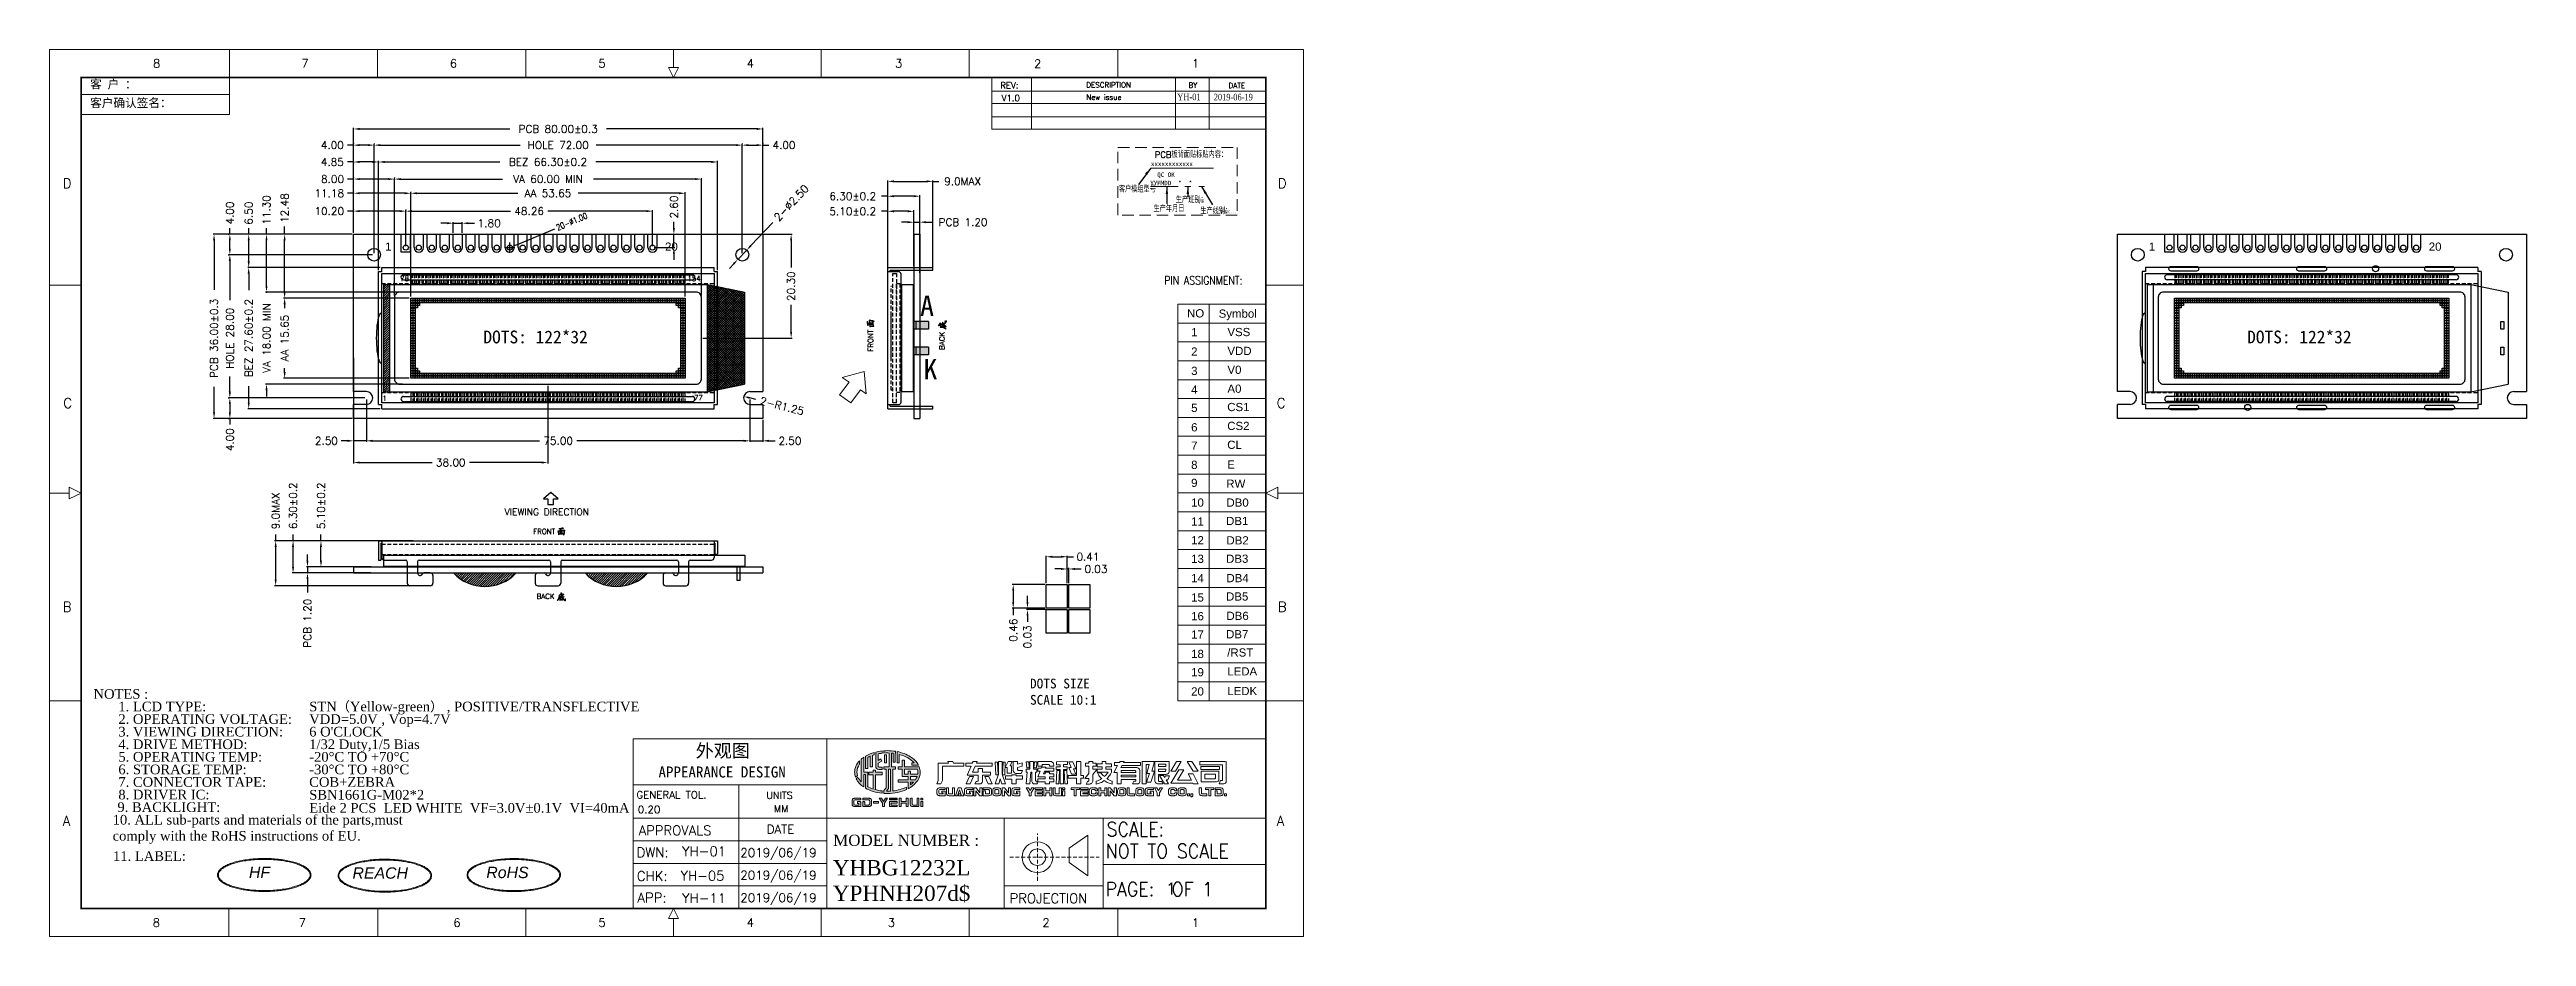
# Model space of a CAD drawing. Header units: millimetres. Extents: x 1251 to 1736, y 491 to 664.
import ezdxf
from ezdxf.enums import TextEntityAlignment as Align

# ---------------------------------------------------------------- set-up
doc = ezdxf.new("R2010")
doc.units = ezdxf.units.MM
doc.header["$LTSCALE"] = 3
doc.linetypes.add('HIDDEN', pattern=[0.375, 0.25, -0.125])
for name, color, linetype in [('BEZ', 170, 'Continuous'), ('BL', 2, 'Continuous'), ('CL', 1, 'Continuous'), ('d', 4, 'Continuous'), ('DIM', 4, 'Continuous'), ('DWG', 7, 'Continuous'), ('PCB', 3, 'Continuous'), ('S', 4, 'Continuous')]:
    doc.layers.add(name, color=color, linetype=linetype)
doc.styles.add('0000', font='')
doc.styles.add('2', font='')
doc.styles.add('ROMANC', font='romanc.shx', dxfattribs={"width": 0.65})
doc.styles.add('romans', font='romans.shx')
doc.styles.add('RT', font='ROMANT.SHX')
doc.styles.add('S', font='txt')
doc.styles.get("Standard").update_dxf_attribs({"font": 'romans.shx', "width": 0.8, "height": 1.2})
doc.styles.add('TXT', font='txt', dxfattribs={"width": 0.7, "height": 1})
doc.styles.add('WMF-宋体0', font='')
doc.styles.add('xiong', font='simplex.shx', dxfattribs={"bigfont": 'gbcbig.shx'})
doc.styles.add('样式 1', font='')
doc.styles.add('样式 3', font='')
doc.styles.get('0000').set_extended_font_data('SimSun')
doc.styles.get('2').set_extended_font_data('SimSun')
doc.styles.get('WMF-宋体0').set_extended_font_data('SimSun')
doc.styles.get('样式 1').set_extended_font_data('SimSun')
doc.styles.get('样式 3').set_extended_font_data('FangSong_GB2312')
doc.dimstyles.new('ISO-25', dxfattribs={"dimtxt": 2, "dimasz": 2, "dimexe": 0.65, "dimexo": 0.25, "dimgap": 0.25, "dimtad": 0, "dimdsep": 46, "dimtxsty": 'Standard', "dimcen": 2, "dimadec": 0, "dimazin": 0, "dimtfac": 1, "dimtofl": 0, "dimtmove": 0, "dimatfit": 3, "dimfxl": 1, "dimarcsym": 0})
doc.dimstyles.new('ISO-25$0', dxfattribs={"dimtxt": 1.5, "dimasz": 1.2, "dimexe": 0.2, "dimexo": 0.3, "dimgap": 0.6, "dimtad": 0, "dimzin": 1, "dimdsep": 46, "dimtxsty": 'RT', "dimcen": 2.5, "dimadec": 0, "dimazin": 0, "dimtfac": 1, "dimtmove": 0, "dimatfit": 3, "dimfxl": 0.2, "dimarcsym": 0})
doc.dimstyles.new('ISO-25-1', dxfattribs={"dimtxt": 2, "dimasz": 1.5, "dimexe": 0.4, "dimexo": 0.625, "dimgap": 0.5, "dimtad": 0, "dimzin": 1, "dimdsep": 46, "dimtxsty": 'romans', "dimcen": 2.5, "dimclrd": 4, "dimclre": 4, "dimclrt": 4, "dimadec": 0, "dimazin": 0, "dimtfac": 1, "dimtmove": 0, "dimatfit": 3, "dimfxl": 1, "dimlwe": 0, "dimarcsym": 0})
doc.dimstyles.new('LCDDIM', dxfattribs={"dimtxt": 1.2, "dimasz": 1, "dimexe": 0.5, "dimexo": 0.5, "dimgap": 0.5, "dimtad": 0, "dimzin": 0, "dimdsep": 46, "dimtxsty": 'Standard', "dimcen": 1, "dimadec": 0, "dimazin": 0, "dimtfac": 1, "dimtofl": 0, "dimtmove": 0, "dimatfit": 0, "dimfxl": 1, "dimarcsym": 0})

msp = doc.modelspace()

# ---------------------------------------------------------------- texts
at = {"style": 'romans'}
for s, p in [('78', (1320.819, 619.448)), ('154', (1377.417, 619.448)), ('1', (1316.933, 596.004)), ('77', (1378.254, 596.148))]:
    msp.add_text(s, height=0.99, dxfattribs=at).set_placement(p, align=Align.MIDDLE)
at = {"color": 0, "lineweight": 0, "style": 'romans'}
for s, p in [('FRONT', (1411.917, 607.286)), ('BACK', (1425.882, 607.25))]:
    msp.add_text(s, height=1.0124, rotation=90, dxfattribs=at).set_placement(p, align=Align.MIDDLE)
for s, p in [('FRONT', (1348.102, 570.012)), ('BACK', (1348.382, 557.328))]:
    msp.add_text(s, height=1.0124, dxfattribs=at).set_placement(p, align=Align.MIDDLE)
at = {"char_height": 2.5, "width": 24.75482, "attachment_point": 1, "style": '0000'}
for insert in [(1336.223, 609.271), (1681.105, 609.271)]:
    msp.add_mtext('DOTS: 122*32', dxfattribs=dict(at, insert=insert))
at = {"layer": 'CL', "linetype": 'ByBlock', "lineweight": -2, "char_height": 4, "attachment_point": 7, "style": 'WMF-宋体0'}
for s, insert in [('A', (1421.611, 612.116)), ('K', (1422.266, 599.712))]:
    msp.add_mtext_dynamic_manual_height_columns(s, width=18.08137, gutter_width=12.5, heights=[0], dxfattribs=dict(at, insert=insert))
at = {"layer": 'd', "color": 0, "lineweight": 0, "style": 'romans'}
for s, height, p in [('8', 1.638, (1271.616, 660.681)), ('7', 1.638, (1300.641, 660.681)), ('6', 1.638, (1329.665, 660.681)), ('5', 1.638, (1358.69, 660.681)), ('4', 1.638, (1387.715, 660.681)), ('3', 1.638, (1416.739, 660.681)), ('2', 1.637, (1443.879, 660.609)), ('1', 1.638, (1474.789, 660.681)), ('REV:', 1.2258, (1437.289, 656.584)), ('REV:', 1.2258, (1437.289, 656.584)), ('V1.0', 1.2258, (1437.565, 654.106)), ('DESCRIPTION', 1.02353, (1454.114, 656.786)), ('New issue', 1.0235, (1454.114, 654.374)), ('BY', 1.0235, (1474.1, 656.724)), ('DATE', 1.0235, (1481.917, 656.672)), ('D', 1.929, (1253.96, 637.092)), ('D', 1.929, (1491.544, 637.092)), ('C', 1.929, (1254.068, 594.138)), ('C', 1.929, (1491.343, 594.138)), ('B', 1.929, (1253.96, 554.316)), ('B', 1.929, (1491.544, 554.316)), ('GENERAL TOL.', 1.46845, (1366.136, 517.782)), ('UNITS', 1.3659, (1391.54, 517.742)), ('A', 1.929, (1253.96, 512.492)), ('0.20 ', 1.4684, (1366.415, 514.927)), ('MM', 1.3659, (1393.043, 515.155)), ('A', 1.929, (1491.36, 512.492)), ('APPROVALS', 1.8871, (1366.583, 510.617)), ('DATE', 1.7073, (1391.605, 510.941)), ('DWN:', 1.8871, (1366.191, 506.312)), ('YH-01', 1.8871, (1375.08, 506.54)), ('2019/06/19', 1.7073, (1386.449, 506.364)), ('2019/06/19', 1.7073, (1386.449, 501.961)), ('APP:', 1.8871, (1366.364, 497.475)), ('CHK:', 1.8871, (1366.238, 501.702)), ('YH-05', 1.8871, (1374.782, 501.749)), ('YH-11', 1.8871, (1375.081, 497.379)), ('2019/06/19', 1.7073, (1386.449, 497.558)), ('PROJECTION', 1.8871, (1439.106, 497.35)), ('8', 1.638, (1271.578, 492.727)), ('7', 1.638, (1300.119, 492.727)), ('6', 1.638, (1330.358, 492.727)), ('5', 1.638, (1358.69, 492.727)), ('4', 1.638, (1387.715, 492.727)), ('3', 1.638, (1415.306, 492.727)), ('2', 1.638, (1445.545, 492.727)), ('1', 1.638, (1474.789, 492.727))]:
    msp.add_text(s, height=height, dxfattribs=at).set_placement(p)
at = {"layer": 'd', "color": 0, "lineweight": 0, "style": 'romans', "width": 0.9}
for s, height, p in [('NOT TO SCALE', 2.77236, (1457.917, 506.139)), ('SCALE:', 2.7724, (1458.08, 510.408)), ('PAGE:  OF 1', 2.77236, (1457.87, 498.697))]:
    msp.add_text(s, height=height, dxfattribs=at).set_placement(p)
at = {"layer": 'd', "color": 0, "lineweight": 0, "attachment_point": 1}
for s, insert, char_height, width, style in [('{\\fSimSun|b0|i0|c134|p2;客 户 ：   }', (1259.322, 658.251), 1.66781, 29.85733, 'romans'), ('{\\fSimSun|b0|i0|c134|p2;客户确认签名：}', (1259.322, 654.605), 1.66781, 22.11051, 'romans'), ('{\\fArial|b0|i0|c0|p34;1}', (1316.999, 626.486), 1.60341, 55.74827, '样式 3'), ('{\\fArial|b0|i0|c0|p34;20}', (1371.737, 626.486), 1.60341, 55.74827, '样式 3'), ('{\\fArial|b0|i0|c0|p34;1}', (1661.881, 626.486), 1.60341, 55.74827, '样式 3'), ('{\\fArial|b0|i0|c0|p34;20}', (1716.618, 626.486), 1.60341, 55.74827, '样式 3'), ('{\\fTimes New Roman|b0|i0|c0|p18;NOTES :}', (1259.978, 539.19), 1.88637, 65.5862, '样式 3'), ('{\\fTimes New Roman|b0|i0|c0|p18;2. OPERATING VOLTAGE: }', (1264.84, 534.272), 1.88637, 65.5862, '样式 3'), ('{\\fTimes New Roman|b0|i0|c0|p18;1. LCD TYPE: }', (1264.84, 536.731), 1.88637, 65.5862, '样式 3'), ('{\\fTimes New Roman|b0|i0|c0|p18;VDD=\\fTimes New Roman|b0|i0|c186|p18;5\\fTimes New Roman|b0|i0|c0|p18;.0V , Vop=\\fTimes New Roman|b0|i0|c186|p18;4\\fTimes New Roman|b0|i0|c0|p18;.\\fTimes New Roman|b0|i0|c186|p18;7\\fTimes New Roman|b0|i0|c0|p18;V}', (1302.158, 534.272), 1.886366, 65.5862, '样式 3'), ('{\\fTimes New Roman|b0|i0|c0|p18;STN\\fSimSun|b0|i0|c134|p2;（\\fTimes New Roman|b0|i0|c186|p18;Yellow-green\\fSimSun|b0|i0|c134|p2;）\\fTimes New Roman|b0|i0|c0|p18; , POSITIVE/TRANSFLECTIVE}', (1302.158, 536.731), 1.886366, 65.5862, '样式 3'), ('{\\fTimes New Roman|b0|i0|c0|p18;4. DRIVE METHOD:}', (1264.84, 529.354), 1.88637, 65.5862, '样式 3'), ('{\\fTimes New Roman|b0|i0|c0|p18;3. VIEWING DIRECTION: }', (1264.84, 531.813), 1.88637, 65.5862, '样式 3'), ("{\\fTimes New Roman|b0|i0|c186|p18;6\\fTimes New Roman|b0|i0|c0|p18; O'CLOCK}", (1302.158, 531.813), 1.88637, 65.5862, '样式 3'), ('{\\fTimes New Roman|b0|i0|c0|p18;1/\\fTimes New Roman|b0|i0|c186|p18;32\\fTimes New Roman|b0|i0|c0|p18; Duty,1/\\fTimes New Roman|b0|i0|c186|p18;5\\fTimes New Roman|b0|i0|c0|p18; Bias}', (1302.158, 529.354), 1.886366, 65.5862, '样式 3'), ('{\\fTimes New Roman|b0|i0|c0|p18;6. STORAGE TEMP: }', (1264.84, 524.435), 1.88637, 65.5862, '样式 3'), ('{\\fTimes New Roman|b0|i0|c0|p18;5. OPERATING TEMP: }', (1264.84, 526.895), 1.88637, 65.5862, '样式 3'), ('{\\fTimes New Roman|b0|i0|c0|p18;-20%%DC TO +70%%DC}', (1302.158, 526.895), 1.88637, 65.5862, '样式 3'), ('{\\fTimes New Roman|b0|i0|c0|p18;-30%%DC TO +80%%DC}', (1302.158, 524.435), 1.88637, 65.5862, '样式 3'), ('{\\fTimes New Roman|b0|i0|c0|p18;8. DRIVER IC: }', (1264.84, 519.517), 1.88637, 65.5862, '样式 3'), ('{\\fTimes New Roman|b0|i0|c0|p18;7. CONNECTOR TAPE: }', (1264.84, 521.976), 1.88637, 65.5862, '样式 3'), ('\\pt52.4;{\\fTimes New Roman|b0|i0|c186|p18;COB\\fTimes New Roman|b0|i0|c0|p18;+ZEBRA}', (1302.158, 521.976), 1.88637, 65.5862, '样式 3'), ('{\\fTimes New Roman|b0|i0|c186|p18;SBN1661G-M02*2}', (1302.158, 519.482), 1.88637, 65.5862, '样式 3'), ('{\\fTimes New Roman|b0|i0|c0|p18;10. ALL sub-parts and materials of the parts,must comply with the RoHS instructions of EU.\\P }', (1263.721, 514.599), 1.886366, 65.5862, '样式 3'), ('{\\fTimes New Roman|b0|i0|c0|p18;9. BACKLIGHT: }', (1264.654, 517.058), 1.88637, 65.5862, '样式 3'), ('{\\fTimes New Roman|b0|i0|c0|p18;Eide\\fTimes New Roman|b0|i0|c186|p18; 2\\fTimes New Roman|b0|i0|c0|p18; PCS \\fTimes New Roman|b0|i0|c186|p18; \\fTimes New Roman|b0|i0|c0|p18;LED \\fTimes New Roman|b0|i0|c186|p18;WHITE  VF=3.\\fTimes New Roman|b0|i0|c0|p18;0\\fTimes New Roman|b0|i0|c186|p18;V\\fTimes New Roman|b0|i0|c134|p18;%%P\\fTimes New Roman|b0|i0|c0|p18;0.1V\\fTimes New Roman|b0|i0|c186|p18;  \\fTimes New Roman|b0|i0|c0|p18;VI=\\fTimes New Roman|b0|i0|c186|p18;4\\fTimes New Roman|b0|i0|c0|p18;0mA}', (1302.158, 516.924), 1.886366, 65.5862, '样式 3'), ('{\\fTimes New Roman|b0|i0|c0|p18;MODEL NUMBER :}', (1404.623, 510.735), 2.19368, 30.71895, '样式 3'), ('{\\fTimes New Roman|b0|i0|c186|p18;11\\fTimes New Roman|b0|i0|c0|p18;. \\fTimes New Roman|b0|i0|c186|p18;LABEL\\fTimes New Roman|b0|i0|c0|p18;: }', (1263.793, 507.493), 1.886366, 65.5862, '样式 3'), ('{\\fArial|b0|i1|c0|p34;HF}', (1290.376, 504.483), 2.21925, 77.16024, '样式 3'), ('{\\fArial|b0|i1|c0|p34;REACH}', (1310.622, 504.346), 2.21925, 77.16024, '样式 3'), ('{\\fArial|b0|i1|c0|p34;RoHS}', (1336.79, 504.467), 2.21925, 77.16024, '样式 3'), ('{\\fTimes New Roman|b0|i0|c186|p18;YHBG12232L\\PYPHNH207d$}', (1404.548, 505.766), 2.9952, 49.61435, '样式 3')]:
    msp.add_mtext(s, dxfattribs=dict(at, insert=insert, char_height=char_height, width=width, style=style))
at = {"layer": 'd', "color": 0, "lineweight": 0, "char_height": 1.27802, "width": 11.52602, "attachment_point": 1}
for s, insert in [('{\\fTimes New Roman|b0|i0|c186|p18;YH-01}', (1471.907, 655.588)), ('{\\fTimes New Roman|b0|i0|c186|p18;2019-06-19}', (1479.031, 655.556))]:
    msp.add_mtext(s, dxfattribs=dict(at, insert=insert))
at = {"layer": 'DIM', "color": 0, "lineweight": 0}
for s, height, style, p in [('PCB板背面贴标贴内容：', 1.2103, 'xiong', (1467.492, 643.071)), ('xxxxxxxxxxxx', 0.87171, 'S', (1466.759, 641.445)), ('  QC OK', 0.8717, 'S', (1466.624, 639.306)), ('客户模组型号', 1.2103, 'xiong', (1460.468, 636.294)), ('YYMMDD  *  *', 0.87171, 'S', (1466.633, 637.682))]:
    msp.add_text(s, height=height, dxfattribs=dict(at, style=style)).set_placement(p)
at = {"layer": 'DIM', "lineweight": 0, "style": 'ROMANC', "width": 0.8}
msp.add_text('PIN ASSIGNMENT:', height=1.6691, dxfattribs=at).set_placement((1477.006, 619.085), align=Align.MIDDLE)
at = {"layer": 'DIM', "color": 0, "lineweight": 0, "attachment_point": 1}
for s, insert, char_height, width, style in [('生产班别：', (1471.608, 635.433), 1.2103, 18.14693, 'xiong'), ('A/B', (1475.662, 635.023), 0.8282, 5.65552, 'TXT'), ('生产年月日', (1467.249, 633.712), 1.2103, 18.14693, 'xiong'), ('生产线别：', (1476.402, 633.258), 1.2103, 18.14693, 'xiong'), ('A/B/C...', (1480.432, 632.846), 0.6455, 4.40808, 'TXT')]:
    msp.add_mtext(s, dxfattribs=dict(at, insert=insert, char_height=char_height, width=width, style=style))
at = {"layer": 'DIM', "lineweight": 0, "char_height": 1.60341, "width": 55.74827, "attachment_point": 1, "style": '样式 3'}
for s, insert in [('{\\fArial|b0|i0|c0|p34;NO}', (1473.805, 613.445)), ('{\\fArial|b0|i0|c0|p34;Symbol}', (1479.986, 613.389)), ('{\\fArial|b0|i0|c0|p34;2}', (1474.611, 605.979)), ('{\\fArial|b0|i0|c0|p34;1}', (1474.611, 609.754)), ('{\\fArial|b0|i0|c0|p34;VSS}', (1481.705, 609.791)), ('{\\fArial|b0|i0|c0|p34;VDD}', (1481.705, 606.1)), ('{\\fArial|b0|i0|c0|p34;3}', (1474.611, 602.203)), ('{\\fArial|b0|i0|c0|p34;V0}', (1481.705, 602.409)), ('{\\fArial|b0|i0|c0|p34;4}', (1474.611, 598.538)), ('{\\fArial|b0|i0|c0|p34;A0}', (1481.705, 598.717)), ('{\\fArial|b0|i0|c0|p34;5}', (1474.611, 594.959)), ('{\\fArial|b0|i0|c0|p34;6}', (1474.611, 591.166)), ('{\\fArial|b0|i0|c0|p34;CS1}', (1481.669, 595.132)), ('{\\fArial|b0|i0|c0|p34;CS2}', (1481.669, 591.441)), ('{\\fArial|b0|i0|c0|p34;7}', (1474.611, 587.587)), ('{\\fArial|b0|i0|c0|p34;CL}', (1481.669, 587.75)), ('{\\fArial|b0|i0|c0|p34;8}', (1474.611, 583.832)), ('{\\fArial|b0|i0|c0|p34;E}', (1481.669, 583.907)), ('{\\fArial|b0|i0|c0|p34;9}', (1474.611, 580.307)), ('{\\fArial|b0|i0|c0|p34;10}', (1474.611, 576.462)), ('{\\fArial|b0|i0|c0|p34;RW}', (1481.484, 580.141)), ('{\\fArial|b0|i0|c0|p34;DB0}', (1481.515, 576.454)), ('{\\fArial|b0|i0|c0|p34;11}', (1474.611, 572.744)), ('{\\fArial|b0|i0|c0|p34;DB1}', (1481.445, 572.86)), ('{\\fArial|b0|i0|c0|p34;12}', (1474.611, 569.092)), ('{\\fArial|b0|i0|c0|p34;DB2}', (1481.515, 569.072)), ('{\\fArial|b0|i0|c0|p34;13}', (1474.611, 565.46)), ('{\\fArial|b0|i0|c0|p34;DB3}', (1481.445, 565.478)), ('{\\fArial|b0|i0|c0|p34;14}', (1474.611, 561.685)), ('{\\fArial|b0|i0|c0|p34;15}', (1474.611, 557.91)), ('{\\fArial|b0|i0|c0|p34;DB5}', (1481.445, 558.096)), ('{\\fArial|b0|i0|c0|p34;DB4}', (1481.515, 561.69)), ('{\\fArial|b0|i0|c0|p34;16}', (1474.611, 554.245)), ('{\\fArial|b0|i0|c0|p34;DB6}', (1481.515, 554.307)), ('{\\fArial|b0|i0|c0|p34;17}', (1474.611, 550.665)), ('{\\fArial|b0|i0|c0|p34;DB7}', (1481.445, 550.713)), ('{\\fArial|b0|i0|c0|p34;18}', (1474.611, 546.872)), ('{\\fArial|b0|i0|c0|p34;19}', (1474.611, 543.293)), ('{\\fArial|b0|i0|c0|p34;/RST}', (1481.669, 547.147)), ('{\\fArial|b0|i0|c0|p34;LEDA}', (1481.669, 543.456)), ('{\\fArial|b0|i0|c0|p34;20}', (1474.611, 539.538)), ('{\\fArial|b0|i0|c0|p34;LEDK}', (1481.669, 539.614))]:
    msp.add_mtext(s, dxfattribs=dict(at, insert=insert))
at = {"layer": 'DIM', "color": 0, "lineweight": 0, "insert": (1443.105, 541.234), "char_height": 1.9114, "attachment_point": 1, "style": '2'}
msp.add_mtext_dynamic_manual_height_columns('DOTS SIZE\\PSCALE 10:1', width=10.91891, gutter_width=7.466, heights=[4.032], dxfattribs=at).dxf.set("width", 13.9762)
at = {"layer": 'DWG', "ltscale": 0.2, "style": 'romans'}
msp.add_text('VIEWING DIRECTION', height=1.31027, dxfattribs=at).set_placement((1340.374, 573.16))
at = {"layer": 'S', "color": 0, "lineweight": 0}
for s, height, style, p in [('外观图', 2.5823, '样式 1', (1377.744, 525.848)), ('APPEARANCE DESIGN', 2.15189, '样式 1', (1370.456, 521.91)), ('1', 2.306, 'romans', (1469.681, 499.012))]:
    msp.add_text(s, height=height, dxfattribs=dict(at, style=style)).set_placement(p)

# ---------------------------------------------------------------- blocks, each defined once
blk = doc.blocks.new('*D1')
at = {"layer": 'Defpoints', "color": 0}
for p in [(1450.38, 565.06), (1446.28, 559.62), (1450.38, 559.62)]:
    blk.add_point(p, dxfattribs=at)
at = {"layer": 'DIM', "color": 0, "lineweight": -2}
for p, q in [((1446.28, 559.92), (1446.28, 565.26)), ((1447.48, 565.06), (1449.18, 565.06)), ((1450.38, 559.92), (1450.38, 565.26)), ((1450.38, 565.06), (1451.58, 565.06))]:
    blk.add_line(p, q, dxfattribs=at)
at = {"layer": 'DIM', "color": 0}
for points in [[(1447.48, 565.26), (1447.48, 564.86), (1446.28, 565.06)], [(1449.18, 565.26), (1449.18, 564.86), (1450.38, 565.06)]]:
    blk.add_solid(points, dxfattribs=at)
at = {"layer": 'DIM', "color": 0, "lineweight": 0, "insert": (1454.43, 565.06), "char_height": 1.5, "attachment_point": 5, "style": 'RT'}
blk.add_mtext('0.41', dxfattribs=at)
blk = doc.blocks.new('*D2')
at = {"layer": 'Defpoints', "color": 0}
for p in [(1450.68, 562.67), (1450.38, 559.62), (1450.68, 559.62)]:
    blk.add_point(p, dxfattribs=at)
at = {"layer": 'DIM', "color": 0, "lineweight": -2}
for p, q in [((1449.18, 562.67), (1447.98, 562.67)), ((1450.38, 559.92), (1450.38, 562.87)), ((1450.38, 562.67), (1450.68, 562.67)), ((1450.68, 559.92), (1450.68, 562.87)), ((1451.88, 562.67), (1453.08, 562.67))]:
    blk.add_line(p, q, dxfattribs=at)
at = {"layer": 'DIM', "color": 0}
for points in [[(1449.18, 562.87), (1449.18, 562.47), (1450.38, 562.67)], [(1451.88, 562.87), (1451.88, 562.47), (1450.68, 562.67)]]:
    blk.add_solid(points, dxfattribs=at)
at = {"layer": 'DIM', "color": 0, "lineweight": 0, "insert": (1456, 562.67), "char_height": 1.5, "attachment_point": 5, "style": 'RT'}
blk.add_mtext('0.03', dxfattribs=at)
blk = doc.blocks.new('*D3')
at = {"layer": 'Defpoints', "color": 0}
for p in [(1439.82, 559.62), (1446.28, 559.62), (1446.28, 555.02)]:
    blk.add_point(p, dxfattribs=at)
at = {"layer": 'DIM', "color": 0, "lineweight": -2}
for p, q in [((1445.98, 559.62), (1439.62, 559.62)), ((1439.82, 558.42), (1439.82, 556.22)), ((1445.98, 555.02), (1439.62, 555.02)), ((1439.82, 555.02), (1439.82, 553.63))]:
    blk.add_line(p, q, dxfattribs=at)
at = {"layer": 'DIM', "color": 0}
for points in [[(1439.62, 558.42), (1440.02, 558.42), (1439.82, 559.62)], [(1439.62, 556.22), (1440.02, 556.22), (1439.82, 555.02)]]:
    blk.add_solid(points, dxfattribs=at)
at = {"layer": 'DIM', "color": 0, "lineweight": 0, "insert": (1439.82, 550.71), "char_height": 1.5, "attachment_point": 5, "rotation": 90, "style": 'RT'}
blk.add_mtext('0.46', dxfattribs=at)
blk = doc.blocks.new('*D4')
at = {"layer": 'Defpoints', "color": 0}
for p in [(1442.61, 555.02), (1446.28, 555.02), (1446.53, 554.72)]:
    blk.add_point(p, dxfattribs=at)
at = {"layer": 'DIM', "color": 0, "lineweight": -2}
for p, q in [((1442.61, 556.22), (1442.61, 557.42)), ((1445.98, 555.02), (1442.41, 555.02)), ((1446.23, 554.72), (1442.41, 554.72)), ((1442.61, 555.02), (1442.61, 554.72)), ((1442.61, 553.52), (1442.61, 552.32))]:
    blk.add_line(p, q, dxfattribs=at)
at = {"layer": 'DIM', "color": 0}
for points in [[(1442.41, 556.22), (1442.81, 556.22), (1442.61, 555.02)], [(1442.41, 553.52), (1442.81, 553.52), (1442.61, 554.72)]]:
    blk.add_solid(points, dxfattribs=at)
at = {"layer": 'DIM', "color": 0, "lineweight": 0, "insert": (1442.61, 549.4), "char_height": 1.5, "attachment_point": 5, "rotation": 90, "style": 'RT'}
blk.add_mtext('0.03', dxfattribs=at)
blk = doc.blocks.new('*D5')
at = {"layer": 'Defpoints', "color": 0}
for p in [(1421.58, 630.46), (1420.38, 621.76), (1421.58, 621.76)]:
    blk.add_point(p, dxfattribs=at)
at = {"layer": 'DIM', "color": 0, "lineweight": -2}
for p, q in [((1419.18, 630.46), (1417.98, 630.46)), ((1420.38, 622.06), (1420.38, 630.66)), ((1420.38, 630.46), (1421.58, 630.46)), ((1421.58, 622.06), (1421.58, 630.66)), ((1422.78, 630.46), (1423.98, 630.46))]:
    blk.add_line(p, q, dxfattribs=at)
at = {"layer": 'DIM', "color": 0}
for points in [[(1419.18, 630.66), (1419.18, 630.26), (1420.38, 630.46)], [(1422.78, 630.66), (1422.78, 630.26), (1421.58, 630.46)]]:
    blk.add_solid(points, dxfattribs=at)
at = {"layer": 'DIM', "color": 0, "lineweight": 0, "insert": (1430.01, 630.46), "char_height": 1.5, "attachment_point": 5, "style": 'RT'}
blk.add_mtext('PCB 1.20', dxfattribs=at)
blk = doc.blocks.new('*D6')
at = {"layer": 'Defpoints', "color": 0}
for p in [(1421.58, 635.54), (1415.28, 620.24), (1421.58, 620.24)]:
    blk.add_point(p, dxfattribs=at)
at = {"layer": 'DIM', "color": 0, "lineweight": -2}
for p, q in [((1415.28, 635.54), (1414.08, 635.54)), ((1415.28, 620.54), (1415.28, 635.74)), ((1420.38, 635.54), (1416.48, 635.54)), ((1421.58, 620.54), (1421.58, 635.74))]:
    blk.add_line(p, q, dxfattribs=at)
at = {"layer": 'DIM', "color": 0}
for points in [[(1416.48, 635.74), (1416.48, 635.34), (1415.28, 635.54)], [(1420.38, 635.74), (1420.38, 635.34), (1421.58, 635.54)]]:
    blk.add_solid(points, dxfattribs=at)
at = {"layer": 'DIM', "color": 0, "lineweight": 0, "insert": (1408.44, 635.54), "char_height": 1.5, "attachment_point": 5, "style": 'RT'}
blk.add_mtext('6.30%%P0.2', dxfattribs=at)
blk = doc.blocks.new('*D7')
at = {"layer": 'Defpoints', "color": 0}
for p in [(1420.38, 632.59), (1415.28, 621.6), (1420.38, 621.6)]:
    blk.add_point(p, dxfattribs=at)
at = {"layer": 'DIM', "color": 0, "lineweight": -2}
for p, q in [((1415.28, 632.59), (1414.08, 632.59)), ((1415.28, 621.9), (1415.28, 632.79)), ((1419.18, 632.59), (1416.48, 632.59)), ((1420.38, 621.9), (1420.38, 632.79))]:
    blk.add_line(p, q, dxfattribs=at)
at = {"layer": 'DIM', "color": 0}
for points in [[(1416.48, 632.79), (1416.48, 632.39), (1415.28, 632.59)], [(1419.18, 632.79), (1419.18, 632.39), (1420.38, 632.59)]]:
    blk.add_solid(points, dxfattribs=at)
at = {"layer": 'DIM', "color": 0, "lineweight": 0, "insert": (1408.44, 632.59), "char_height": 1.5, "attachment_point": 5, "style": 'RT'}
blk.add_mtext('5.10%%P0.2', dxfattribs=at)
blk = doc.blocks.new('*D8')
at = {"layer": 'Defpoints', "color": 0}
for p in [(1424.08, 638.44), (1415.28, 620.48), (1424.08, 621.1)]:
    blk.add_point(p, dxfattribs=at)
at = {"layer": 'DIM', "color": 0, "lineweight": -2}
for p, q in [((1415.28, 620.78), (1415.28, 638.64)), ((1416.48, 638.44), (1422.88, 638.44)), ((1424.08, 621.4), (1424.08, 638.64)), ((1424.08, 638.44), (1425.28, 638.44))]:
    blk.add_line(p, q, dxfattribs=at)
at = {"layer": 'DIM', "color": 0}
for points in [[(1416.48, 638.64), (1416.48, 638.24), (1415.28, 638.44)], [(1422.88, 638.64), (1422.88, 638.24), (1424.08, 638.44)]]:
    blk.add_solid(points, dxfattribs=at)
at = {"layer": 'DIM', "color": 0, "lineweight": 0, "insert": (1429.92, 638.44), "char_height": 1.5, "attachment_point": 5, "style": 'RT'}
blk.add_mtext('9.0MAX', dxfattribs=at)
blk = doc.blocks.new('*D9')
at = {"layer": 'Defpoints', "color": 0}
for p in [(1301.82, 561.89), (1309.61, 563.09), (1309.61, 561.89)]:
    blk.add_point(p, dxfattribs=at)
at = {"layer": 'DIM', "color": 0, "lineweight": -2}
for p, q in [((1309.31, 563.09), (1301.62, 563.09)), ((1309.31, 561.89), (1301.62, 561.89)), ((1301.82, 564.29), (1301.82, 565.49)), ((1301.82, 563.09), (1301.82, 561.89)), ((1301.82, 560.69), (1301.82, 558.09))]:
    blk.add_line(p, q, dxfattribs=at)
at = {"layer": 'DIM', "color": 0}
for points in [[(1301.62, 564.29), (1302.02, 564.29), (1301.82, 563.09)], [(1301.62, 560.69), (1302.02, 560.69), (1301.82, 561.89)]]:
    blk.add_solid(points, dxfattribs=at)
at = {"layer": 'DIM', "color": 0, "lineweight": 0, "insert": (1301.82, 552.07), "char_height": 1.5, "attachment_point": 5, "rotation": 90, "style": 'RT'}
blk.add_mtext('PCB 1.20', dxfattribs=at)
blk = doc.blocks.new('*D10')
at = {"layer": 'Defpoints', "color": 0}
for p in [(1304.46, 568.19), (1315.69, 568.19), (1314.58, 563.09)]:
    blk.add_point(p, dxfattribs=at)
at = {"layer": 'DIM', "color": 0, "lineweight": -2}
for p, q in [((1315.39, 568.19), (1304.26, 568.19)), ((1304.46, 568.19), (1304.46, 569.39)), ((1304.46, 564.29), (1304.46, 566.99)), ((1314.28, 563.09), (1304.26, 563.09))]:
    blk.add_line(p, q, dxfattribs=at)
at = {"layer": 'DIM', "color": 0}
for points in [[(1304.26, 566.99), (1304.66, 566.99), (1304.46, 568.19)], [(1304.26, 564.29), (1304.66, 564.29), (1304.46, 563.09)]]:
    blk.add_solid(points, dxfattribs=at)
at = {"layer": 'DIM', "color": 0, "lineweight": 0, "insert": (1304.46, 575.03), "char_height": 1.5, "attachment_point": 5, "rotation": 90, "style": 'RT'}
blk.add_mtext('5.10%%P0.2', dxfattribs=at)
blk = doc.blocks.new('*D11')
at = {"layer": 'Defpoints', "color": 0}
for p in [(1299, 568.19), (1314.54, 568.19), (1314.54, 561.89)]:
    blk.add_point(p, dxfattribs=at)
at = {"layer": 'DIM', "color": 0, "lineweight": -2}
for p, q in [((1314.24, 568.19), (1298.8, 568.19)), ((1299, 568.19), (1299, 569.39)), ((1299, 563.09), (1299, 566.99)), ((1314.24, 561.89), (1298.8, 561.89))]:
    blk.add_line(p, q, dxfattribs=at)
at = {"layer": 'DIM', "color": 0}
for points in [[(1298.8, 566.99), (1299.2, 566.99), (1299, 568.19)], [(1298.8, 563.09), (1299.2, 563.09), (1299, 561.89)]]:
    blk.add_solid(points, dxfattribs=at)
at = {"layer": 'DIM', "color": 0, "lineweight": 0, "insert": (1299, 575.03), "char_height": 1.5, "attachment_point": 5, "rotation": 90, "style": 'RT'}
blk.add_mtext('6.30%%P0.2', dxfattribs=at)
blk = doc.blocks.new('*D12')
at = {"layer": 'Defpoints', "color": 0}
for p in [(1295.6, 568.19), (1322.8, 568.19), (1322.8, 559.39)]:
    blk.add_point(p, dxfattribs=at)
at = {"layer": 'DIM', "color": 0, "lineweight": -2}
for p, q in [((1322.5, 568.19), (1295.4, 568.19)), ((1295.6, 568.19), (1295.6, 569.39)), ((1295.6, 560.59), (1295.6, 566.99)), ((1322.5, 559.39), (1295.4, 559.39))]:
    blk.add_line(p, q, dxfattribs=at)
at = {"layer": 'DIM', "color": 0}
for points in [[(1295.4, 566.99), (1295.8, 566.99), (1295.6, 568.19)], [(1295.4, 560.59), (1295.8, 560.59), (1295.6, 559.39)]]:
    blk.add_solid(points, dxfattribs=at)
at = {"layer": 'DIM', "color": 0, "lineweight": 0, "insert": (1295.6, 574.03), "char_height": 1.5, "attachment_point": 5, "rotation": 90, "style": 'RT'}
blk.add_mtext('9.0MAX', dxfattribs=at)
blk = doc.blocks.new('*D13')
at = {"layer": 'Defpoints', "color": 0}
for p in [(1390.84, 648.68), (1310.84, 628.1), (1390.84, 628.1)]:
    blk.add_point(p, dxfattribs=at)
at = {"layer": 'DIM', "color": 0, "lineweight": -2}
for p, q in [((1310.84, 628.4), (1310.84, 648.88)), ((1312.04, 648.68), (1341.38, 648.68)), ((1389.64, 648.68), (1360.3, 648.68)), ((1390.84, 628.4), (1390.84, 648.88))]:
    blk.add_line(p, q, dxfattribs=at)
at = {"layer": 'DIM', "color": 0}
for points in [[(1312.04, 648.88), (1312.04, 648.48), (1310.84, 648.68)], [(1389.64, 648.88), (1389.64, 648.48), (1390.84, 648.68)]]:
    blk.add_solid(points, dxfattribs=at)
at = {"layer": 'DIM', "color": 0, "lineweight": 0, "insert": (1350.84, 648.68), "char_height": 1.5, "attachment_point": 5, "style": 'RT'}
blk.add_mtext('PCB 80.00%%P0.3', dxfattribs=at)
blk = doc.blocks.new('*D14')
at = {"layer": 'Defpoints', "color": 0}
for p in [(1381.99, 642.23), (1315.69, 620.8), (1381.99, 620.8)]:
    blk.add_point(p, dxfattribs=at)
at = {"layer": 'DIM', "color": 0, "lineweight": -2}
for p, q in [((1315.69, 621.1), (1315.69, 642.43)), ((1316.89, 642.23), (1339.46, 642.23)), ((1380.79, 642.23), (1358.23, 642.23)), ((1381.99, 621.1), (1381.99, 642.43))]:
    blk.add_line(p, q, dxfattribs=at)
at = {"layer": 'DIM', "color": 0}
for points in [[(1316.89, 642.43), (1316.89, 642.03), (1315.69, 642.23)], [(1380.79, 642.43), (1380.79, 642.03), (1381.99, 642.23)]]:
    blk.add_solid(points, dxfattribs=at)
at = {"layer": 'DIM', "color": 0, "lineweight": 0, "insert": (1348.84, 642.23), "char_height": 1.5, "attachment_point": 5, "style": 'RT'}
blk.add_mtext('BEZ 66.30%%P0.2', dxfattribs=at)
blk = doc.blocks.new('*D15')
at = {"layer": 'Defpoints', "color": 0}
for p in [(1378.84, 638.89), (1318.84, 615.8), (1378.84, 615.8)]:
    blk.add_point(p, dxfattribs=at)
at = {"layer": 'DIM', "color": 0, "lineweight": -2}
for p, q in [((1318.84, 616.1), (1318.84, 639.09)), ((1320.04, 638.89), (1339.96, 638.89)), ((1377.64, 638.89), (1357.73, 638.89)), ((1378.84, 616.1), (1378.84, 639.09))]:
    blk.add_line(p, q, dxfattribs=at)
at = {"layer": 'DIM', "color": 0}
for points in [[(1320.04, 639.09), (1320.04, 638.69), (1318.84, 638.89)], [(1377.64, 639.09), (1377.64, 638.69), (1378.84, 638.89)]]:
    blk.add_solid(points, dxfattribs=at)
at = {"layer": 'DIM', "color": 0, "lineweight": 0, "insert": (1348.84, 638.89), "char_height": 1.5, "attachment_point": 5, "style": 'RT'}
blk.add_mtext('VA 60.00 MIN', dxfattribs=at)
blk = doc.blocks.new('*D16')
at = {"layer": 'Defpoints', "color": 0}
for p in [(1375.67, 636.12), (1322.02, 615.62), (1375.67, 615.62)]:
    blk.add_point(p, dxfattribs=at)
at = {"layer": 'DIM', "color": 0, "lineweight": -2}
for p, q in [((1322.02, 615.92), (1322.02, 636.32)), ((1323.22, 636.12), (1342.96, 636.12)), ((1374.47, 636.12), (1354.73, 636.12)), ((1375.67, 615.92), (1375.67, 636.32))]:
    blk.add_line(p, q, dxfattribs=at)
at = {"layer": 'DIM', "color": 0}
for points in [[(1323.22, 636.32), (1323.22, 635.92), (1322.02, 636.12)], [(1374.47, 636.32), (1374.47, 635.92), (1375.67, 636.12)]]:
    blk.add_solid(points, dxfattribs=at)
at = {"layer": 'DIM', "color": 0, "lineweight": 0, "insert": (1348.84, 636.12), "char_height": 1.5, "attachment_point": 5, "style": 'RT'}
blk.add_mtext('AA 53.65', dxfattribs=at)
blk = doc.blocks.new('*D17')
at = {"layer": 'Defpoints', "color": 0}
for p in [(1386.84, 645.52), (1314.84, 624.1), (1386.84, 624.1)]:
    blk.add_point(p, dxfattribs=at)
at = {"layer": 'DIM', "color": 0, "lineweight": -2}
for p, q in [((1314.84, 624.4), (1314.84, 645.72)), ((1316.04, 645.52), (1343.38, 645.52)), ((1385.64, 645.52), (1358.3, 645.52)), ((1386.84, 624.4), (1386.84, 645.72))]:
    blk.add_line(p, q, dxfattribs=at)
at = {"layer": 'DIM', "color": 0}
for points in [[(1316.04, 645.72), (1316.04, 645.32), (1314.84, 645.52)], [(1385.64, 645.72), (1385.64, 645.32), (1386.84, 645.52)]]:
    blk.add_solid(points, dxfattribs=at)
at = {"layer": 'DIM', "color": 0, "lineweight": 0, "insert": (1350.84, 645.52), "char_height": 1.5, "attachment_point": 5, "style": 'RT'}
blk.add_mtext('HOLE 72.00', dxfattribs=at)
blk = doc.blocks.new('*D18')
at = {"layer": 'Defpoints', "color": 0}
for p in [(1369.3, 632.62), (1321.04, 625.5), (1369.3, 625.5)]:
    blk.add_point(p, dxfattribs=at)
at = {"layer": 'DIM', "color": 0, "lineweight": -2}
for p, q in [((1321.04, 625.8), (1321.04, 632.82)), ((1322.24, 632.62), (1341.5, 632.62)), ((1368.1, 632.62), (1348.84, 632.62)), ((1369.3, 625.8), (1369.3, 632.82))]:
    blk.add_line(p, q, dxfattribs=at)
at = {"layer": 'DIM', "color": 0}
for points in [[(1322.24, 632.82), (1322.24, 632.42), (1321.04, 632.62)], [(1368.1, 632.82), (1368.1, 632.42), (1369.3, 632.62)]]:
    blk.add_solid(points, dxfattribs=at)
at = {"layer": 'DIM', "color": 0, "lineweight": 0, "insert": (1345.17, 632.62), "char_height": 1.5, "attachment_point": 5, "style": 'RT'}
blk.add_mtext('48.26', dxfattribs=at)
blk = doc.blocks.new('*D19')
at = {"layer": 'Defpoints', "color": 0}
for p in [(1369.3, 628.1), (1369.3, 625.5), (1373.47, 628.1)]:
    blk.add_point(p, dxfattribs=at)
at = {"layer": 'DIM', "color": 0, "lineweight": -2}
for p, q in [((1373.47, 629.3), (1373.47, 630.5)), ((1369.6, 628.1), (1373.67, 628.1)), ((1369.6, 625.5), (1373.67, 625.5)), ((1373.47, 625.5), (1373.47, 628.1)), ((1373.47, 624.3), (1373.47, 623.1))]:
    blk.add_line(p, q, dxfattribs=at)
at = {"layer": 'DIM', "color": 0}
for points in [[(1373.27, 629.3), (1373.67, 629.3), (1373.47, 628.1)], [(1373.27, 624.3), (1373.67, 624.3), (1373.47, 625.5)]]:
    blk.add_solid(points, dxfattribs=at)
at = {"layer": 'DIM', "color": 0, "lineweight": 0, "insert": (1373.47, 633.42), "char_height": 1.5, "attachment_point": 5, "rotation": 90, "style": 'RT'}
blk.add_mtext('2.60', dxfattribs=at)
blk = doc.blocks.new('*D20')
at = {"layer": 'Defpoints', "color": 0}
for p in [(1332.1, 630.26), (1330.3, 628.1), (1332.1, 628.1)]:
    blk.add_point(p, dxfattribs=at)
at = {"layer": 'DIM', "color": 0, "lineweight": -2}
for p, q in [((1329.1, 630.26), (1327.9, 630.26)), ((1330.3, 628.4), (1330.3, 630.46)), ((1330.3, 630.26), (1332.1, 630.26)), ((1332.1, 628.4), (1332.1, 630.46)), ((1333.3, 630.26), (1334.5, 630.26))]:
    blk.add_line(p, q, dxfattribs=at)
at = {"layer": 'DIM', "color": 0}
for points in [[(1329.1, 630.46), (1329.1, 630.06), (1330.3, 630.26)], [(1333.3, 630.46), (1333.3, 630.06), (1332.1, 630.26)]]:
    blk.add_solid(points, dxfattribs=at)
at = {"layer": 'DIM', "color": 0, "lineweight": 0, "insert": (1337.35, 630.26), "char_height": 1.5, "attachment_point": 5, "style": 'RT'}
blk.add_mtext('1.80', dxfattribs=at)
blk = doc.blocks.new('*D21')
at = {"layer": 'Defpoints', "color": 0}
for p in [(1340.9, 625.3), (1341.82, 625.69)]:
    blk.add_point(p, dxfattribs=at)
at = {"layer": 'DIM', "color": 0, "lineweight": -2}
for p, q in [((1340.36, 625.5), (1342.36, 625.5)), ((1341.36, 624.5), (1341.36, 626.5)), ((1342.55, 626), (1350.18, 629.19))]:
    blk.add_line(p, q, dxfattribs=at)
at = {"layer": 'DIM', "color": 0}
blk.add_solid([(1342.5, 626.12), (1342.6, 625.88), (1341.82, 625.69)], dxfattribs=at)
at = {"layer": 'DIM', "color": 0, "insert": (1353.5, 630.58), "char_height": 1.2, "attachment_point": 5, "rotation": 22.7266}
blk.add_mtext('20-∅1.00', dxfattribs=at)
blk = doc.blocks.new('*D22')
at = {"layer": 'Defpoints', "color": 0}
for p in [(1320.68, 616.8), (1293.81, 598.8), (1320.68, 598.8)]:
    blk.add_point(p, dxfattribs=at)
at = {"layer": 'DIM', "color": 0, "lineweight": -2}
for p, q in [((1320.38, 616.8), (1293.61, 616.8)), ((1293.81, 618), (1293.81, 619.2)), ((1293.81, 616.8), (1293.81, 616.68)), ((1320.38, 598.8), (1293.61, 598.8)), ((1293.81, 598.8), (1293.81, 598.91)), ((1293.81, 597.6), (1293.81, 596.4))]:
    blk.add_line(p, q, dxfattribs=at)
at = {"layer": 'DIM', "color": 0}
for points in [[(1293.61, 618), (1294.01, 618), (1293.81, 616.8)], [(1293.61, 597.6), (1294.01, 597.6), (1293.81, 598.8)]]:
    blk.add_solid(points, dxfattribs=at)
at = {"layer": 'DIM', "color": 0, "lineweight": 0, "insert": (1293.81, 607.8), "char_height": 1.5, "attachment_point": 5, "rotation": 90, "style": 'RT'}
blk.add_mtext('VA 18.00 MIN', dxfattribs=at)
blk = doc.blocks.new('*D23')
at = {"layer": 'Defpoints', "color": 0}
for p in [(1322.02, 615.62), (1297.35, 599.97), (1322.02, 599.97)]:
    blk.add_point(p, dxfattribs=at)
at = {"layer": 'DIM', "color": 0, "lineweight": -2}
for p, q in [((1321.72, 615.62), (1297.15, 615.62)), ((1297.35, 614.42), (1297.35, 613.68)), ((1297.35, 601.17), (1297.35, 601.91)), ((1321.72, 599.97), (1297.15, 599.97))]:
    blk.add_line(p, q, dxfattribs=at)
at = {"layer": 'DIM', "color": 0}
for points in [[(1297.15, 614.42), (1297.55, 614.42), (1297.35, 615.62)], [(1297.15, 601.17), (1297.55, 601.17), (1297.35, 599.97)]]:
    blk.add_solid(points, dxfattribs=at)
at = {"layer": 'DIM', "color": 0, "lineweight": 0, "insert": (1297.35, 607.8), "char_height": 1.5, "attachment_point": 5, "rotation": 90, "style": 'RT'}
blk.add_mtext('AA 15.65', dxfattribs=at)
blk = doc.blocks.new('*D24')
at = {"layer": 'Defpoints', "color": 0}
for p in [(1310.84, 628.1), (1283.55, 592.1), (1310.84, 592.1)]:
    blk.add_point(p, dxfattribs=at)
at = {"layer": 'DIM', "color": 0, "lineweight": -2}
for p, q in [((1310.54, 628.1), (1283.35, 628.1)), ((1283.55, 626.9), (1283.55, 617.21)), ((1283.55, 593.3), (1283.55, 598.3)), ((1310.54, 592.1), (1283.35, 592.1))]:
    blk.add_line(p, q, dxfattribs=at)
at = {"layer": 'DIM', "color": 0}
for points in [[(1283.35, 626.9), (1283.75, 626.9), (1283.55, 628.1)], [(1283.35, 593.3), (1283.75, 593.3), (1283.55, 592.1)]]:
    blk.add_solid(points, dxfattribs=at)
at = {"layer": 'DIM', "color": 0, "lineweight": 0, "insert": (1283.55, 607.76), "char_height": 1.5, "attachment_point": 5, "rotation": 90, "style": 'RT'}
blk.add_mtext('PCB 36.00%%P0.3', dxfattribs=at)
blk = doc.blocks.new('*D25')
at = {"layer": 'Defpoints', "color": 0}
for p in [(1316.34, 621.6), (1290.33, 594), (1316.34, 594)]:
    blk.add_point(p, dxfattribs=at)
at = {"layer": 'DIM', "color": 0, "lineweight": -2}
for p, q in [((1316.04, 621.6), (1290.13, 621.6)), ((1290.33, 620.4), (1290.33, 617.18)), ((1290.33, 595.2), (1290.33, 598.41)), ((1316.04, 594), (1290.13, 594))]:
    blk.add_line(p, q, dxfattribs=at)
at = {"layer": 'DIM', "color": 0}
for points in [[(1290.13, 620.4), (1290.53, 620.4), (1290.33, 621.6)], [(1290.13, 595.2), (1290.53, 595.2), (1290.33, 594)]]:
    blk.add_solid(points, dxfattribs=at)
at = {"layer": 'DIM', "color": 0, "lineweight": 0, "insert": (1290.33, 607.8), "char_height": 1.5, "attachment_point": 5, "rotation": 90, "style": 'RT'}
blk.add_mtext('BEZ 27.60%%P0.2', dxfattribs=at)
blk = doc.blocks.new('*D26')
at = {"layer": 'Defpoints', "color": 0}
for p in [(1314.84, 624.1), (1286.64, 596.1), (1313.34, 596.1)]:
    blk.add_point(p, dxfattribs=at)
at = {"layer": 'DIM', "color": 0, "lineweight": -2}
for p, q in [((1314.54, 624.1), (1286.44, 624.1)), ((1286.64, 622.9), (1286.64, 615.21)), ((1313.04, 596.1), (1286.44, 596.1)), ((1286.64, 597.3), (1286.64, 600.3))]:
    blk.add_line(p, q, dxfattribs=at)
at = {"layer": 'DIM', "color": 0}
for points in [[(1286.44, 622.9), (1286.84, 622.9), (1286.64, 624.1)], [(1286.44, 597.3), (1286.84, 597.3), (1286.64, 596.1)]]:
    blk.add_solid(points, dxfattribs=at)
at = {"layer": 'DIM', "color": 0, "lineweight": 0, "insert": (1286.64, 607.76), "char_height": 1.5, "attachment_point": 5, "rotation": 90, "style": 'RT'}
blk.add_mtext('HOLE 28.00', dxfattribs=at)
blk = doc.blocks.new('*D27')
at = {"layer": 'Defpoints', "color": 0}
for p in [(1293.81, 628.1), (1294.69, 628.1), (1293.81, 616.8)]:
    blk.add_point(p, dxfattribs=at)
at = {"layer": 'DIM', "color": 0, "lineweight": -2}
for p, q in [((1294.39, 628.1), (1293.61, 628.1)), ((1293.81, 628.1), (1293.81, 629.3)), ((1293.81, 618), (1293.81, 626.9)), ((1294.11, 616.8), (1294.01, 616.8))]:
    blk.add_line(p, q, dxfattribs=at)
at = {"layer": 'DIM', "color": 0}
for points in [[(1293.61, 626.9), (1294.01, 626.9), (1293.81, 628.1)], [(1293.61, 618), (1294.01, 618), (1293.81, 616.8)]]:
    blk.add_solid(points, dxfattribs=at)
at = {"layer": 'DIM', "color": 0, "lineweight": 0, "insert": (1293.81, 632.86), "char_height": 1.5, "attachment_point": 5, "rotation": 90, "style": 'RT'}
blk.add_mtext('11.30', dxfattribs=at)
blk = doc.blocks.new('*D28')
at = {"layer": 'Defpoints', "color": 0}
for p in [(1297.35, 628.1), (1298.22, 628.1), (1297.35, 615.62)]:
    blk.add_point(p, dxfattribs=at)
at = {"layer": 'DIM', "color": 0, "lineweight": -2}
for p, q in [((1297.35, 628.1), (1297.35, 629.64)), ((1297.92, 628.1), (1297.15, 628.1)), ((1297.35, 616.82), (1297.35, 626.9)), ((1297.65, 615.62), (1297.55, 615.62))]:
    blk.add_line(p, q, dxfattribs=at)
at = {"layer": 'DIM', "color": 0}
for points in [[(1297.15, 626.9), (1297.55, 626.9), (1297.35, 628.1)], [(1297.15, 616.82), (1297.55, 616.82), (1297.35, 615.62)]]:
    blk.add_solid(points, dxfattribs=at)
at = {"layer": 'DIM', "color": 0, "lineweight": 0, "insert": (1297.35, 633.21), "char_height": 1.5, "attachment_point": 5, "rotation": 90, "style": 'RT'}
blk.add_mtext('12.48', dxfattribs=at)
blk = doc.blocks.new('*D29')
at = {"layer": 'Defpoints', "color": 0}
for p in [(1290.33, 628.1), (1290.33, 628.1), (1290.33, 621.6)]:
    blk.add_point(p, dxfattribs=at)
at = {"layer": 'DIM', "color": 0, "lineweight": -2}
for p, q in [((1290.33, 628.1), (1290.33, 629.3)), ((1290.33, 622.8), (1290.33, 626.9)), ((1290.63, 628.1), (1290.53, 628.1)), ((1290.63, 621.6), (1290.53, 621.6))]:
    blk.add_line(p, q, dxfattribs=at)
at = {"layer": 'DIM', "color": 0}
for points in [[(1290.13, 626.9), (1290.53, 626.9), (1290.33, 628.1)], [(1290.13, 622.8), (1290.53, 622.8), (1290.33, 621.6)]]:
    blk.add_solid(points, dxfattribs=at)
at = {"layer": 'DIM', "color": 0, "lineweight": 0, "insert": (1290.33, 632.22), "char_height": 1.5, "attachment_point": 5, "rotation": 90, "style": 'RT'}
blk.add_mtext('6.50', dxfattribs=at)
blk = doc.blocks.new('*D30')
at = {"layer": 'Defpoints', "color": 0}
for p in [(1286.64, 628.1), (1286.64, 628.1), (1286.64, 624.1)]:
    blk.add_point(p, dxfattribs=at)
at = {"layer": 'DIM', "color": 0, "lineweight": -2}
for p, q in [((1286.34, 628.1), (1286.44, 628.1)), ((1286.64, 628.1), (1286.64, 629.3)), ((1286.64, 625.3), (1286.64, 626.9)), ((1286.34, 624.1), (1286.44, 624.1))]:
    blk.add_line(p, q, dxfattribs=at)
at = {"layer": 'DIM', "color": 0}
for points in [[(1286.44, 626.9), (1286.84, 626.9), (1286.64, 628.1)], [(1286.44, 625.3), (1286.84, 625.3), (1286.64, 624.1)]]:
    blk.add_solid(points, dxfattribs=at)
at = {"layer": 'DIM', "color": 0, "lineweight": 0, "insert": (1286.64, 632.25), "char_height": 1.5, "attachment_point": 5, "rotation": 90, "style": 'RT'}
blk.add_mtext('4.00', dxfattribs=at)
blk = doc.blocks.new('*D31')
at = {"layer": 'Defpoints', "color": 0}
for p in [(1310.84, 645.52), (1310.84, 645.52), (1314.84, 645.52)]:
    blk.add_point(p, dxfattribs=at)
at = {"layer": 'DIM', "color": 0, "lineweight": -2}
for p, q in [((1310.84, 645.52), (1309.64, 645.52)), ((1310.84, 645.82), (1310.84, 645.72)), ((1313.64, 645.52), (1312.04, 645.52)), ((1314.84, 645.82), (1314.84, 645.72))]:
    blk.add_line(p, q, dxfattribs=at)
at = {"layer": 'DIM', "color": 0}
for points in [[(1312.04, 645.72), (1312.04, 645.32), (1310.84, 645.52)], [(1313.64, 645.72), (1313.64, 645.32), (1314.84, 645.52)]]:
    blk.add_solid(points, dxfattribs=at)
at = {"layer": 'DIM', "color": 0, "lineweight": 0, "insert": (1306.68, 645.52), "char_height": 1.5, "attachment_point": 5, "style": 'RT'}
blk.add_mtext('4.00', dxfattribs=at)
blk = doc.blocks.new('*D32')
at = {"layer": 'Defpoints', "color": 0}
for p in [(1310.84, 642.43), (1310.84, 642.23), (1315.69, 642.43)]:
    blk.add_point(p, dxfattribs=at)
at = {"layer": 'DIM', "color": 0, "lineweight": -2}
for p, q in [((1310.84, 642.23), (1309.64, 642.23)), ((1310.84, 642.13), (1310.84, 642.03)), ((1314.49, 642.23), (1312.04, 642.23)), ((1315.69, 642.13), (1315.69, 642.03))]:
    blk.add_line(p, q, dxfattribs=at)
at = {"layer": 'DIM', "color": 0}
for points in [[(1312.04, 642.43), (1312.04, 642.03), (1310.84, 642.23)], [(1314.49, 642.43), (1314.49, 642.03), (1315.69, 642.23)]]:
    blk.add_solid(points, dxfattribs=at)
at = {"layer": 'DIM', "color": 0, "lineweight": 0, "insert": (1306.68, 642.23), "char_height": 1.5, "attachment_point": 5, "style": 'RT'}
blk.add_mtext('4.85', dxfattribs=at)
blk = doc.blocks.new('*D33')
at = {"layer": 'Defpoints', "color": 0}
for p in [(1310.84, 638.89), (1310.84, 638.89), (1318.84, 638.89)]:
    blk.add_point(p, dxfattribs=at)
at = {"layer": 'DIM', "color": 0, "lineweight": -2}
for p, q in [((1310.84, 638.89), (1309.64, 638.89)), ((1310.84, 639.19), (1310.84, 639.09)), ((1317.64, 638.89), (1312.04, 638.89)), ((1318.84, 639.19), (1318.84, 639.09))]:
    blk.add_line(p, q, dxfattribs=at)
at = {"layer": 'DIM', "color": 0}
for points in [[(1312.04, 639.09), (1312.04, 638.69), (1310.84, 638.89)], [(1317.64, 639.09), (1317.64, 638.69), (1318.84, 638.89)]]:
    blk.add_solid(points, dxfattribs=at)
at = {"layer": 'DIM', "color": 0, "lineweight": 0, "insert": (1306.72, 638.89), "char_height": 1.5, "attachment_point": 5, "style": 'RT'}
blk.add_mtext('8.00', dxfattribs=at)
blk = doc.blocks.new('*D34')
at = {"layer": 'Defpoints', "color": 0}
for p in [(1310.84, 636.12), (1310.84, 636.12), (1322.02, 636.12)]:
    blk.add_point(p, dxfattribs=at)
at = {"layer": 'DIM', "color": 0, "lineweight": -2}
for p, q in [((1310.84, 636.12), (1309.64, 636.12)), ((1310.84, 636.42), (1310.84, 636.32)), ((1320.82, 636.12), (1312.04, 636.12)), ((1322.02, 636.42), (1322.02, 636.32))]:
    blk.add_line(p, q, dxfattribs=at)
at = {"layer": 'DIM', "color": 0}
for points in [[(1312.04, 636.32), (1312.04, 635.92), (1310.84, 636.12)], [(1320.82, 636.32), (1320.82, 635.92), (1322.02, 636.12)]]:
    blk.add_solid(points, dxfattribs=at)
at = {"layer": 'DIM', "color": 0, "lineweight": 0, "insert": (1306.08, 636.12), "char_height": 1.5, "attachment_point": 5, "style": 'RT'}
blk.add_mtext('11.18', dxfattribs=at)
blk = doc.blocks.new('*D35')
at = {"layer": 'Defpoints', "color": 0}
for p in [(1310.84, 632.62), (1310.84, 632.62), (1321.04, 632.62)]:
    blk.add_point(p, dxfattribs=at)
at = {"layer": 'DIM', "color": 0, "lineweight": -2}
for p, q in [((1310.84, 632.62), (1309.64, 632.62)), ((1310.84, 632.92), (1310.84, 632.82)), ((1319.84, 632.62), (1312.04, 632.62)), ((1321.04, 632.92), (1321.04, 632.82))]:
    blk.add_line(p, q, dxfattribs=at)
at = {"layer": 'DIM', "color": 0}
for points in [[(1312.04, 632.82), (1312.04, 632.42), (1310.84, 632.62)], [(1319.84, 632.82), (1319.84, 632.42), (1321.04, 632.62)]]:
    blk.add_solid(points, dxfattribs=at)
at = {"layer": 'DIM', "color": 0, "lineweight": 0, "insert": (1306.08, 632.62), "char_height": 1.5, "attachment_point": 5, "style": 'RT'}
blk.add_mtext('10.20', dxfattribs=at)
blk = doc.blocks.new('*D36')
at = {"layer": 'Defpoints', "color": 0}
for p in [(1386.84, 645.52), (1390.84, 645.52), (1390.84, 645.52)]:
    blk.add_point(p, dxfattribs=at)
at = {"layer": 'DIM', "color": 0, "lineweight": -2}
for p, q in [((1386.84, 645.82), (1386.84, 645.72)), ((1388.04, 645.52), (1389.64, 645.52)), ((1390.84, 645.82), (1390.84, 645.72)), ((1390.84, 645.52), (1392.04, 645.52))]:
    blk.add_line(p, q, dxfattribs=at)
at = {"layer": 'DIM', "color": 0}
for points in [[(1388.04, 645.72), (1388.04, 645.32), (1386.84, 645.52)], [(1389.64, 645.72), (1389.64, 645.32), (1390.84, 645.52)]]:
    blk.add_solid(points, dxfattribs=at)
at = {"layer": 'DIM', "color": 0, "lineweight": 0, "insert": (1395, 645.52), "char_height": 1.5, "attachment_point": 5, "style": 'RT'}
blk.add_mtext('4.00', dxfattribs=at)
blk = doc.blocks.new('*D37')
at = {"layer": 'Defpoints', "color": 0}
for p in [(1313.34, 596.1), (1388.34, 596.1), (1388.34, 587.72)]:
    blk.add_point(p, dxfattribs=at)
at = {"layer": 'DIM', "color": 0, "lineweight": -2}
for p, q in [((1313.34, 595.8), (1313.34, 587.52)), ((1388.34, 595.8), (1388.34, 587.52)), ((1314.54, 587.72), (1347.21, 587.72)), ((1387.14, 587.72), (1354.48, 587.72))]:
    blk.add_line(p, q, dxfattribs=at)
at = {"layer": 'DIM', "color": 0}
for points in [[(1314.54, 587.92), (1314.54, 587.52), (1313.34, 587.72)], [(1387.14, 587.92), (1387.14, 587.52), (1388.34, 587.72)]]:
    blk.add_solid(points, dxfattribs=at)
at = {"layer": 'DIM', "color": 0, "lineweight": 0, "insert": (1350.84, 587.72), "char_height": 1.5, "attachment_point": 5, "style": 'RT'}
blk.add_mtext('75.00', dxfattribs=at)
blk = doc.blocks.new('*D38')
at = {"layer": 'Defpoints', "color": 0}
for p in [(1310.84, 604.22), (1348.84, 598.8), (1348.84, 583.48)]:
    blk.add_point(p, dxfattribs=at)
at = {"layer": 'DIM', "color": 0, "lineweight": -2}
for p, q in [((1310.84, 603.92), (1310.84, 583.28)), ((1348.84, 598.5), (1348.84, 583.28)), ((1312.04, 583.48), (1326.21, 583.48)), ((1347.64, 583.48), (1333.48, 583.48))]:
    blk.add_line(p, q, dxfattribs=at)
at = {"layer": 'DIM', "color": 0}
for points in [[(1312.04, 583.68), (1312.04, 583.28), (1310.84, 583.48)], [(1347.64, 583.68), (1347.64, 583.28), (1348.84, 583.48)]]:
    blk.add_solid(points, dxfattribs=at)
at = {"layer": 'DIM', "color": 0, "lineweight": 0, "insert": (1329.84, 583.48), "char_height": 1.5, "attachment_point": 5, "style": 'RT'}
blk.add_mtext('38.00', dxfattribs=at)
blk = doc.blocks.new('*D39')
at = {"layer": 'Defpoints', "color": 0}
for p in [(1310.84, 589.71), (1310.84, 587.72), (1313.34, 589.71)]:
    blk.add_point(p, dxfattribs=at)
at = {"layer": 'DIM', "color": 0, "lineweight": -2}
for p, q in [((1309.64, 587.72), (1308.44, 587.72)), ((1310.84, 589.41), (1310.84, 587.52)), ((1313.34, 587.72), (1310.84, 587.72)), ((1313.34, 589.41), (1313.34, 587.52)), ((1314.54, 587.72), (1315.74, 587.72))]:
    blk.add_line(p, q, dxfattribs=at)
at = {"layer": 'DIM', "color": 0}
for points in [[(1309.64, 587.92), (1309.64, 587.52), (1310.84, 587.72)], [(1314.54, 587.92), (1314.54, 587.52), (1313.34, 587.72)]]:
    blk.add_solid(points, dxfattribs=at)
at = {"layer": 'DIM', "color": 0, "lineweight": 0, "insert": (1305.52, 587.72), "char_height": 1.5, "attachment_point": 5, "style": 'RT'}
blk.add_mtext('2.50', dxfattribs=at)
blk = doc.blocks.new('*D40')
at = {"layer": 'Defpoints', "color": 0}
for p in [(1378.84, 628.1), (1396.39, 628.1), (1378.84, 607.8)]:
    blk.add_point(p, dxfattribs=at)
at = {"layer": 'DIM', "color": 0, "lineweight": -2}
for p, q in [((1379.14, 628.1), (1396.59, 628.1)), ((1396.39, 626.9), (1396.39, 621.58)), ((1396.39, 609), (1396.39, 614.31)), ((1379.14, 607.8), (1396.59, 607.8))]:
    blk.add_line(p, q, dxfattribs=at)
at = {"layer": 'DIM', "color": 0}
for points in [[(1396.19, 626.9), (1396.59, 626.9), (1396.39, 628.1)], [(1396.19, 609), (1396.59, 609), (1396.39, 607.8)]]:
    blk.add_solid(points, dxfattribs=at)
at = {"layer": 'DIM', "color": 0, "lineweight": 0, "insert": (1396.39, 617.95), "char_height": 1.5, "attachment_point": 5, "rotation": 90, "style": 'RT'}
blk.add_mtext('20.30', dxfattribs=at)
blk = doc.blocks.new('11123123')
at = {"layer": 'd', "lineweight": 0, "ltscale": 43.74169}
h = blk.add_hatch(color=1, dxfattribs=at)
edge = h.paths.add_edge_path()
edge.add_spline(control_points=[(783.58, 124.62), (783.58, 124.62), (784.04, 124.62), (784.04, 124.62), (784.04, 124.62), (784.04, 126.33), (784.04, 126.33), (785.32, 125.99), (786.37, 125.39), (787.05, 124.64), (787.05, 124.64), (787.05, 124.64), (787.05, 124.64), (787.05, 124.64), (786.59, 124.64), (786.59, 124.64), (786.59, 124.64), (786.59, 124.17), (786.59, 124.17), (786.59, 124.17), (787.4, 124.17), (787.4, 124.17), (787.4, 124.17), (787.4, 124.17), (787.4, 124.17), (787.4, 124.17), (787.94, 124.17), (787.94, 124.17), (787.85, 124.33), (787.76, 124.48), (787.65, 124.63), (787.65, 124.63), (787.65, 124.64), (787.65, 124.64), (787.65, 124.64), (787.64, 124.64), (787.64, 124.64), (787.64, 124.64), (787.64, 124.64), (787.64, 124.64), (787.31, 125.09), (786.86, 125.5), (786.3, 125.86), (785.52, 126.36), (784.59, 126.72), (783.57, 126.92), (783.57, 126.92), (783.57, 126.44), (783.57, 126.44), (783.57, 126.44), (783.57, 126.44), (783.58, 126.44), (783.58, 126.44), (783.58, 124.62), (783.58, 124.62)], knot_values=[0, 0, 0, 0, 1, 1, 1, 2, 2, 2, 3, 3, 3, 4, 4, 4, 5, 5, 5, 6, 6, 6, 7, 7, 7, 8, 8, 8, 9, 9, 9, 10, 10, 10, 11, 11, 11, 12, 12, 12, 13, 13, 13, 14, 14, 14, 15, 15, 15, 16, 16, 16, 17, 17, 17, 18, 18, 18, 18], degree=3, periodic=0)
h.paths.add_polyline_path([(780.99, 126.27), (780.99, 124.61), (781.45, 124.61), (781.45, 126.27)], flags=17)
edge = h.paths.add_edge_path()
edge.add_spline(control_points=[(779.23, 126.48), (779.23, 126.48), (779.23, 126.48), (779.23, 126.48), (779.23, 126.48), (779.23, 126.34), (779.23, 126.34), (779.23, 126.34), (779.23, 125.25), (779.23, 125.25), (779.23, 125.25), (779.23, 123.89), (779.23, 123.89), (779.23, 123.55), (779.51, 123.27), (779.85, 123.27), (779.85, 123.27), (780.54, 123.27), (780.54, 123.27), (780.54, 123.27), (780.54, 123.76), (780.54, 123.76), (780.54, 123.76), (779.85, 123.76), (779.85, 123.76), (779.78, 123.76), (779.72, 123.82), (779.72, 123.89), (779.72, 123.89), (779.72, 124.58), (779.72, 124.58), (779.72, 124.58), (780.51, 124.98), (780.51, 124.98), (780.51, 124.98), (780.29, 125.42), (780.29, 125.42), (780.29, 125.42), (779.72, 125.13), (779.72, 125.13), (779.72, 125.13), (779.72, 126.46), (779.72, 126.46), (780, 126.51), (780.28, 126.56), (780.57, 126.59), (780.57, 126.59), (780.57, 127.05), (780.57, 127.05), (780.11, 127.01), (779.66, 126.93), (779.23, 126.82), (779.23, 126.82), (779.23, 126.48), (779.23, 126.48)], knot_values=[0, 0, 0, 0, 1, 1, 1, 2, 2, 2, 3, 3, 3, 4, 4, 4, 5, 5, 5, 6, 6, 6, 7, 7, 7, 8, 8, 8, 9, 9, 9, 10, 10, 10, 11, 11, 11, 12, 12, 12, 13, 13, 13, 14, 14, 14, 15, 15, 15, 16, 16, 16, 17, 17, 17, 18, 18, 18, 18], degree=3, periodic=0)
edge = h.paths.add_edge_path()
edge.add_spline(control_points=[(782.69, 118.9), (782.69, 118.9), (782.69, 123.37), (782.69, 123.37), (782.69, 123.37), (783.28, 123.37), (783.28, 123.37), (783.28, 123.37), (783.28, 123.83), (783.28, 123.83), (783.28, 123.83), (782.44, 123.83), (782.44, 123.83), (782.44, 123.83), (782.44, 126.61), (782.44, 126.61), (782.55, 126.6), (782.65, 126.59), (782.76, 126.57), (782.76, 126.57), (782.76, 126.57), (782.76, 126.57), (782.76, 126.57), (782.76, 124.78), (782.76, 124.78), (782.76, 124.78), (783.22, 124.78), (783.22, 124.78), (783.22, 124.78), (783.22, 126.51), (783.22, 126.51), (783.22, 126.51), (783.22, 126.51), (783.22, 126.51), (783.23, 126.51), (783.23, 126.51), (783.23, 126.51), (783.23, 126.51), (783.23, 126.98), (783.23, 126.98), (782.71, 127.06), (782.17, 127.11), (781.62, 127.11), (781.38, 127.11), (781.15, 127.1), (780.91, 127.08), (780.91, 127.08), (780.91, 126.62), (780.91, 126.62), (781.14, 126.63), (781.38, 126.64), (781.62, 126.64), (781.74, 126.64), (781.86, 126.64), (781.98, 126.63), (781.98, 126.63), (781.98, 126.63), (781.98, 126.63), (781.98, 126.63), (781.98, 123.83), (781.98, 123.83), (781.98, 123.83), (780.91, 123.83), (780.91, 123.83), (780.91, 123.83), (780.91, 123.37), (780.91, 123.37), (780.91, 123.37), (781.38, 123.37), (781.38, 123.37), (781.38, 123.37), (781.38, 119.54), (781.38, 119.54), (781.38, 119.54), (780.91, 118.97), (780.91, 118.97), (780.91, 118.97), (780.91, 118.87), (780.91, 118.87), (780.91, 118.87), (780.91, 118.61), (780.91, 118.61), (780.91, 118.61), (780.91, 118.4), (780.91, 118.4), (781.15, 118.39), (781.38, 118.38), (781.62, 118.38), (783.03, 118.38), (784.37, 118.66), (785.49, 119.18), (785.49, 119.18), (785.49, 119.7), (785.49, 119.7), (784.7, 119.3), (783.74, 119.02), (782.69, 118.9), (782.69, 118.9), (782.69, 118.9), (782.69, 118.9)], knot_values=[0, 0, 0, 0, 1, 1, 1, 2, 2, 2, 3, 3, 3, 4, 4, 4, 5, 5, 5, 6, 6, 6, 7, 7, 7, 8, 8, 8, 9, 9, 9, 10, 10, 10, 11, 11, 11, 12, 12, 12, 13, 13, 13, 14, 14, 14, 15, 15, 15, 16, 16, 16, 17, 17, 17, 18, 18, 18, 19, 19, 19, 20, 20, 20, 21, 21, 21, 22, 22, 22, 23, 23, 23, 24, 24, 24, 25, 25, 25, 26, 26, 26, 27, 27, 27, 28, 28, 28, 29, 29, 29, 30, 30, 30, 31, 31, 31, 32, 32, 32, 33, 33, 33, 33], degree=3, periodic=0)
edge = h.paths.add_edge_path(flags=16)
edge.add_spline(control_points=[(781.62, 118.84), (781.55, 118.84), (781.48, 118.85), (781.41, 118.85), (781.41, 118.85), (781.85, 119.37), (781.85, 119.37), (781.85, 119.37), (781.85, 123.37), (781.85, 123.37), (781.85, 123.37), (782.22, 123.37), (782.22, 123.37), (782.22, 123.37), (782.22, 118.86), (782.22, 118.86), (782.22, 118.86), (782.22, 118.86), (782.22, 118.86), (782.02, 118.85), (781.82, 118.84), (781.62, 118.84)], knot_values=[0, 0, 0, 0, 1, 1, 1, 2, 2, 2, 3, 3, 3, 4, 4, 4, 5, 5, 5, 6, 6, 6, 7, 7, 7, 7], degree=3, periodic=0)
edge = h.paths.add_edge_path()
edge.add_spline(control_points=[(788.09, 123.83), (788.09, 123.83), (787.58, 123.83), (787.58, 123.83), (787.59, 123.83), (787.59, 123.83), (787.59, 123.83), (787.59, 123.83), (785.1, 123.83), (785.1, 123.83), (785.1, 123.83), (785.1, 125.2), (785.1, 125.2), (785.1, 125.2), (784.63, 125.2), (784.63, 125.2), (784.63, 125.2), (784.63, 123.83), (784.63, 123.83), (784.63, 123.83), (783.81, 123.83), (783.81, 123.83), (783.81, 123.83), (783.81, 123.36), (783.81, 123.36), (783.81, 123.36), (784.63, 123.36), (784.63, 123.36), (784.63, 123.36), (784.63, 121.83), (784.63, 121.83), (784.63, 121.83), (785.84, 121.83), (785.84, 121.83), (785.84, 121.83), (785.84, 121.17), (785.84, 121.17), (785.84, 121.17), (783.81, 121.17), (783.81, 121.17), (783.81, 121.17), (783.81, 120.7), (783.81, 120.7), (783.81, 120.7), (785.84, 120.7), (785.84, 120.7), (785.84, 120.7), (785.84, 119.88), (785.84, 119.88), (785.84, 119.88), (785.84, 119.88), (785.84, 119.88), (785.84, 119.88), (785.83, 119.88), (785.83, 119.88), (785.83, 119.88), (785.83, 119.35), (785.83, 119.35), (786, 119.44), (786.15, 119.53), (786.3, 119.63), (787.59, 120.45), (788.3, 121.56), (788.3, 122.74), (788.3, 123.12), (788.23, 123.48), (788.09, 123.83)], knot_values=[0, 0, 0, 0, 1, 1, 1, 2, 2, 2, 3, 3, 3, 4, 4, 4, 5, 5, 5, 6, 6, 6, 7, 7, 7, 8, 8, 8, 9, 9, 9, 10, 10, 10, 11, 11, 11, 12, 12, 12, 13, 13, 13, 14, 14, 14, 15, 15, 15, 16, 16, 16, 17, 17, 17, 18, 18, 18, 19, 19, 19, 20, 20, 20, 21, 21, 21, 22, 22, 22, 22], degree=3, periodic=0)
edge = h.paths.add_edge_path(flags=16)
edge.add_spline(control_points=[(785.1, 122.3), (785.1, 122.3), (785.1, 123.36), (785.1, 123.36), (785.1, 123.36), (787.75, 123.36), (787.75, 123.36), (787.8, 123.16), (787.83, 122.95), (787.83, 122.74), (787.83, 122.59), (787.82, 122.44), (787.79, 122.3), (787.79, 122.3), (786.3, 122.3), (786.3, 122.3), (786.3, 122.3), (786.3, 122.91), (786.3, 122.91), (786.3, 122.91), (785.84, 122.91), (785.84, 122.91), (785.84, 122.91), (785.84, 122.3), (785.84, 122.3), (785.84, 122.3), (785.1, 122.3), (785.1, 122.3)], knot_values=[0, 0, 0, 0, 1, 1, 1, 2, 2, 2, 3, 3, 3, 4, 4, 4, 5, 5, 5, 6, 6, 6, 7, 7, 7, 8, 8, 8, 9, 9, 9, 9], degree=3, periodic=0)
edge = h.paths.add_edge_path(flags=16)
edge.add_spline(control_points=[(786.3, 121.83), (786.3, 121.83), (787.66, 121.83), (787.66, 121.83), (787.57, 121.6), (787.45, 121.38), (787.3, 121.17), (787.3, 121.17), (786.3, 121.17), (786.3, 121.17), (786.3, 121.17), (786.3, 121.83), (786.3, 121.83)], knot_values=[0, 0, 0, 0, 1, 1, 1, 2, 2, 2, 3, 3, 3, 4, 4, 4, 4], degree=3, periodic=0)
edge = h.paths.add_edge_path(flags=16)
edge.add_spline(control_points=[(786.3, 120.18), (786.3, 120.18), (786.3, 120.7), (786.3, 120.7), (786.3, 120.7), (786.91, 120.7), (786.91, 120.7), (786.91, 120.7), (786.91, 120.7), (786.91, 120.7), (786.73, 120.52), (786.53, 120.35), (786.3, 120.18)], knot_values=[0, 0, 0, 0, 1, 1, 1, 2, 2, 2, 3, 3, 3, 4, 4, 4, 4], degree=3, periodic=0)
edge = h.paths.add_edge_path()
edge.add_spline(control_points=[(777.13, 125.44), (777.13, 125.44), (777.13, 123.51), (777.13, 123.51), (777.13, 123.51), (777.62, 123.51), (777.62, 123.51), (777.62, 123.51), (777.62, 125.72), (777.62, 125.72), (777.62, 125.72), (777.6, 125.72), (777.6, 125.72), (777.76, 125.8), (777.93, 125.88), (778.11, 125.96), (778.11, 125.96), (778.11, 125.96), (778.11, 125.96), (778.11, 125.96), (778.11, 123.79), (778.11, 123.79), (778.11, 123.79), (778.6, 123.79), (778.6, 123.79), (778.6, 123.79), (778.6, 126.12), (778.6, 126.12), (778.6, 126.12), (778.52, 126.12), (778.52, 126.12), (778.64, 126.17), (778.77, 126.21), (778.89, 126.25), (778.89, 126.25), (778.89, 126.73), (778.89, 126.73), (778.25, 126.55), (777.66, 126.29), (777.13, 125.98), (777.13, 125.98), (777.13, 125.44), (777.13, 125.44), (777.13, 125.44), (777.13, 125.44), (777.13, 125.44), (777.13, 125.44), (777.13, 125.44), (777.13, 125.44)], knot_values=[0, 0, 0, 0, 1, 1, 1, 2, 2, 2, 3, 3, 3, 4, 4, 4, 5, 5, 5, 6, 6, 6, 7, 7, 7, 8, 8, 8, 9, 9, 9, 10, 10, 10, 11, 11, 11, 12, 12, 12, 13, 13, 13, 14, 14, 14, 15, 15, 15, 16, 16, 16, 16], degree=3, periodic=0)
edge = h.paths.add_edge_path()
edge.add_spline(control_points=[(779.02, 119.2), (779.02, 119.2), (779.2, 119.2), (779.2, 119.2), (779.2, 119.2), (779.2, 122.22), (779.2, 122.22), (779.2, 122.22), (780.54, 122.22), (780.54, 122.22), (780.54, 122.22), (780.54, 122.71), (780.54, 122.71), (780.54, 122.71), (779.2, 122.71), (779.2, 122.71), (779.2, 122.71), (779.2, 123.15), (779.2, 123.15), (779.2, 123.15), (778.71, 123.15), (778.71, 123.15), (778.71, 123.15), (778.71, 122.71), (778.71, 122.71), (778.71, 122.71), (777.81, 122.71), (777.81, 122.71), (777.81, 122.71), (777.81, 122.22), (777.81, 122.22), (777.81, 122.22), (778.71, 122.22), (778.71, 122.22), (778.71, 122.22), (778.71, 119.3), (778.71, 119.3), (778.71, 119.3), (778.71, 119.3), (778.71, 119.3), (778.28, 119.44), (777.87, 119.62), (777.51, 119.82), (777.51, 119.82), (777.61, 119.82), (777.61, 119.82), (777.61, 119.82), (777.61, 122.7), (777.61, 122.7), (777.61, 122.7), (776.79, 122.7), (776.79, 122.7), (776.79, 122.7), (776.79, 125.2), (776.79, 125.2), (776.79, 125.2), (776.79, 125.2), (776.79, 125.2), (776.79, 125.2), (776.79, 125.77), (776.79, 125.77), (776.61, 125.65), (776.45, 125.52), (776.3, 125.39), (776.3, 125.39), (776.3, 125.35), (776.3, 125.35), (776.3, 125.35), (776.3, 125.35), (776.3, 125.35), (776.3, 125.35), (776.3, 124.76), (776.3, 124.76), (776.3, 124.76), (776.3, 123.97), (776.3, 123.97), (776.3, 123.97), (776.3, 120.73), (776.3, 120.73), (776, 121.03), (775.77, 121.37), (775.62, 121.72), (775.62, 121.72), (775.27, 121.37), (775.27, 121.37), (775.57, 120.76), (776.09, 120.2), (776.79, 119.72), (776.79, 119.72), (776.79, 120.29), (776.79, 120.29), (776.79, 120.29), (776.79, 120.29), (776.79, 120.29), (776.79, 120.29), (776.79, 122.23), (776.79, 122.23), (776.79, 122.23), (777.13, 122.23), (777.13, 122.23), (777.13, 122.23), (777.13, 120.05), (777.13, 120.05), (777.13, 120.05), (777.13, 120.05), (777.13, 120.05), (777.13, 120.05), (777.13, 120.05), (777.13, 120.05), (777.13, 120.05), (777.13, 119.5), (777.13, 119.5), (778.1, 118.93), (779.29, 118.56), (780.57, 118.43), (780.57, 118.43), (780.57, 118.9), (780.57, 118.9), (780.03, 118.96), (779.51, 119.06), (779.02, 119.2), (779.02, 119.2), (779.02, 119.2), (779.02, 119.2)], knot_values=[0, 0, 0, 0, 1, 1, 1, 2, 2, 2, 3, 3, 3, 4, 4, 4, 5, 5, 5, 6, 6, 6, 7, 7, 7, 8, 8, 8, 9, 9, 9, 10, 10, 10, 11, 11, 11, 12, 12, 12, 13, 13, 13, 14, 14, 14, 15, 15, 15, 16, 16, 16, 17, 17, 17, 18, 18, 18, 19, 19, 19, 20, 20, 20, 21, 21, 21, 22, 22, 22, 23, 23, 23, 24, 24, 24, 25, 25, 25, 26, 26, 26, 27, 27, 27, 28, 28, 28, 29, 29, 29, 30, 30, 30, 31, 31, 31, 32, 32, 32, 33, 33, 33, 34, 34, 34, 35, 35, 35, 36, 36, 36, 37, 37, 37, 38, 38, 38, 39, 39, 39, 40, 40, 40, 41, 41, 41, 41], degree=3, periodic=0)
edge = h.paths.add_edge_path()
edge.add_spline(control_points=[(775.4, 122.74), (775.4, 123.32), (775.6, 123.87), (775.96, 124.36), (775.96, 124.36), (775.96, 125.07), (775.96, 125.07), (775.29, 124.39), (774.93, 123.58), (774.93, 122.74), (774.93, 122.39), (775, 122.04), (775.12, 121.71), (775.12, 121.71), (775.49, 122.08), (775.49, 122.08), (775.43, 122.29), (775.4, 122.52), (775.4, 122.74)], knot_values=[0, 0, 0, 0, 1, 1, 1, 2, 2, 2, 3, 3, 3, 4, 4, 4, 5, 5, 5, 6, 6, 6, 6], degree=3, periodic=0)
at = {"layer": 'd', "lineweight": 0}
h = blk.add_hatch(color=5, dxfattribs=at)
edge = h.paths.add_edge_path()
edge.add_spline(control_points=[(788.45, 116.73), (788.45, 116.73), (788.45, 115.74), (788.45, 115.74), (788.45, 115.74), (788.83, 115.74), (788.83, 115.74), (788.83, 115.74), (788.83, 116.73), (788.83, 116.73), (788.83, 116.73), (788.45, 116.73), (788.45, 116.73)], knot_values=[0, 0, 0, 0, 1, 1, 1, 2, 2, 2, 3, 3, 3, 4, 4, 4, 4], degree=3, periodic=0)
edge = h.paths.add_edge_path()
edge.add_spline(control_points=[(788.45, 117.42), (788.45, 117.42), (788.45, 117.12), (788.45, 117.12), (788.45, 117.12), (788.83, 117.12), (788.83, 117.12), (788.83, 117.12), (788.83, 117.29), (788.83, 117.29), (788.83, 117.36), (788.78, 117.42), (788.7, 117.42), (788.7, 117.42), (788.45, 117.42), (788.45, 117.42)], knot_values=[0, 0, 0, 0, 1, 1, 1, 2, 2, 2, 3, 3, 3, 4, 4, 4, 5, 5, 5, 5], degree=3, periodic=0)
edge = h.paths.add_edge_path()
edge.add_spline(control_points=[(787.64, 117.42), (787.64, 117.42), (787.64, 116.04), (787.64, 116.04), (787.64, 116.04), (786.9, 116.04), (786.9, 116.04), (786.82, 116.04), (786.75, 116.06), (786.7, 116.11), (786.66, 116.16), (786.63, 116.22), (786.63, 116.31), (786.63, 116.31), (786.63, 117.42), (786.63, 117.42), (786.63, 117.42), (786.38, 117.42), (786.38, 117.42), (786.3, 117.42), (786.24, 117.36), (786.24, 117.29), (786.24, 117.29), (786.24, 116.27), (786.24, 116.27), (786.24, 116.18), (786.26, 116.11), (786.29, 116.04), (786.31, 115.97), (786.35, 115.92), (786.4, 115.87), (786.45, 115.83), (786.51, 115.79), (786.58, 115.77), (786.65, 115.75), (786.73, 115.74), (786.82, 115.74), (786.82, 115.74), (788.03, 115.74), (788.03, 115.74), (788.03, 115.74), (788.03, 117.42), (788.03, 117.42), (788.03, 117.42), (787.64, 117.42), (787.64, 117.42)], knot_values=[0, 0, 0, 0, 1, 1, 1, 2, 2, 2, 3, 3, 3, 4, 4, 4, 5, 5, 5, 6, 6, 6, 7, 7, 7, 8, 8, 8, 9, 9, 9, 10, 10, 10, 11, 11, 11, 12, 12, 12, 13, 13, 13, 14, 14, 14, 15, 15, 15, 15], degree=3, periodic=0)
edge = h.paths.add_edge_path()
edge.add_spline(control_points=[(785.44, 117.42), (785.44, 117.42), (785.44, 116.73), (785.44, 116.73), (785.44, 116.73), (784.43, 116.73), (784.43, 116.73), (784.43, 116.73), (784.43, 117.42), (784.43, 117.42), (784.43, 117.42), (784.04, 117.42), (784.04, 117.42), (784.04, 117.42), (784.04, 115.74), (784.04, 115.74), (784.04, 115.74), (784.43, 115.74), (784.43, 115.74), (784.43, 115.74), (784.43, 116.42), (784.43, 116.42), (784.43, 116.42), (785.44, 116.42), (785.44, 116.42), (785.44, 116.42), (785.44, 115.74), (785.44, 115.74), (785.44, 115.74), (785.83, 115.74), (785.83, 115.74), (785.83, 115.74), (785.83, 117.42), (785.83, 117.42), (785.83, 117.42), (785.44, 117.42), (785.44, 117.42)], knot_values=[0, 0, 0, 0, 1, 1, 1, 2, 2, 2, 3, 3, 3, 4, 4, 4, 5, 5, 5, 6, 6, 6, 7, 7, 7, 8, 8, 8, 9, 9, 9, 10, 10, 10, 11, 11, 11, 12, 12, 12, 12], degree=3, periodic=0)
h.paths.add_polyline_path([(783.63, 116.42), (783.63, 116.73), (782.02, 116.73), (782.02, 115.74), (783.63, 115.74), (783.63, 116.04), (782.41, 116.04), (782.41, 116.42)])
edge = h.paths.add_edge_path()
edge.add_spline(control_points=[(781.21, 117.42), (781.21, 117.42), (780.8, 116.77), (780.8, 116.77), (780.8, 116.77), (780.38, 117.42), (780.38, 117.42), (780.38, 117.42), (779.96, 117.42), (779.96, 117.42), (779.96, 117.42), (780.6, 116.39), (780.6, 116.39), (780.6, 116.39), (780.6, 115.74), (780.6, 115.74), (780.6, 115.74), (780.99, 115.74), (780.99, 115.74), (780.99, 115.74), (780.99, 116.39), (780.99, 116.39), (780.99, 116.39), (781.64, 117.42), (781.64, 117.42), (781.64, 117.42), (781.21, 117.42), (781.21, 117.42)], knot_values=[0, 0, 0, 0, 1, 1, 1, 2, 2, 2, 3, 3, 3, 4, 4, 4, 5, 5, 5, 6, 6, 6, 7, 7, 7, 8, 8, 8, 9, 9, 9, 9], degree=3, periodic=0)
edge = h.paths.add_edge_path()
edge.add_spline(control_points=[(778.8, 116.73), (778.8, 116.73), (778.8, 116.42), (778.8, 116.42), (778.8, 116.42), (779.78, 116.42), (779.78, 116.42), (779.78, 116.42), (779.78, 116.73), (779.78, 116.73), (779.78, 116.73), (778.8, 116.73), (778.8, 116.73)], knot_values=[0, 0, 0, 0, 1, 1, 1, 2, 2, 2, 3, 3, 3, 4, 4, 4, 4], degree=3, periodic=0)
edge = h.paths.add_edge_path()
edge.add_spline(control_points=[(778.34, 117.12), (778.32, 117.18), (778.28, 117.24), (778.23, 117.28), (778.18, 117.33), (778.12, 117.36), (778.05, 117.38), (777.98, 117.41), (777.9, 117.42), (777.81, 117.42), (777.81, 117.42), (776.6, 117.42), (776.6, 117.42), (776.6, 117.42), (776.6, 117.12), (776.6, 117.12), (776.6, 117.12), (777.73, 117.12), (777.73, 117.12), (777.81, 117.12), (777.88, 117.09), (777.93, 117.05), (777.98, 117), (778, 116.93), (778, 116.85), (778, 116.85), (778, 116.31), (778, 116.31), (778, 116.22), (777.98, 116.16), (777.93, 116.11), (777.88, 116.06), (777.82, 116.04), (777.73, 116.04), (777.73, 116.04), (776.99, 116.04), (776.99, 116.04), (776.99, 116.04), (776.99, 116.6), (776.99, 116.6), (776.99, 116.67), (776.93, 116.73), (776.85, 116.73), (776.85, 116.73), (776.6, 116.73), (776.6, 116.73), (776.6, 116.73), (776.6, 115.74), (776.6, 115.74), (776.6, 115.74), (777.81, 115.74), (777.81, 115.74), (777.9, 115.74), (777.98, 115.75), (778.05, 115.77), (778.12, 115.79), (778.18, 115.83), (778.23, 115.87), (778.28, 115.92), (778.32, 115.97), (778.34, 116.04), (778.37, 116.11), (778.39, 116.18), (778.39, 116.27), (778.39, 116.27), (778.39, 116.89), (778.39, 116.89), (778.39, 116.97), (778.37, 117.05), (778.34, 117.12)], knot_values=[0, 0, 0, 0, 1, 1, 1, 2, 2, 2, 3, 3, 3, 4, 4, 4, 5, 5, 5, 6, 6, 6, 7, 7, 7, 8, 8, 8, 9, 9, 9, 10, 10, 10, 11, 11, 11, 12, 12, 12, 13, 13, 13, 14, 14, 14, 15, 15, 15, 16, 16, 16, 17, 17, 17, 18, 18, 18, 19, 19, 19, 20, 20, 20, 21, 21, 21, 22, 22, 22, 23, 23, 23, 23], degree=3, periodic=0)
edge = h.paths.add_edge_path()
edge.add_spline(control_points=[(776.18, 116.6), (776.18, 116.67), (776.13, 116.73), (776.06, 116.73)], knot_values=[24, 24, 24, 24, 25, 25, 25, 25], degree=3, periodic=0)
edge.add_line((776.06, 116.73), (775.54, 116.73))
edge.add_line((775.54, 116.73), (775.5, 116.7))
edge.add_line((775.5, 116.7), (775.5, 116.42))
edge.add_line((775.5, 116.42), (775.52, 116.4))
edge.add_line((775.52, 116.4), (775.55, 116.38))
edge.add_line((775.55, 116.38), (775.8, 116.38))
edge.add_spline(control_points=[(775.8, 116.38), (775.8, 116.22), (775.8, 116.04), (775.8, 116.04)], knot_values=[16.458596, 16.458596, 16.458596, 16.458596, 17, 17, 17, 17], degree=3, periodic=0)
edge.add_spline(control_points=[(775.8, 116.04), (775.8, 116.04), (775.06, 116.04), (775.06, 116.04)], knot_values=[17, 17, 17, 17, 18, 18, 18, 18], degree=3, periodic=0)
edge.add_spline(control_points=[(775.06, 116.04), (774.97, 116.04), (774.9, 116.06), (774.86, 116.11)], knot_values=[18, 18, 18, 18, 19, 19, 19, 19], degree=3, periodic=0)
edge.add_spline(control_points=[(774.86, 116.11), (774.81, 116.16), (774.79, 116.22), (774.79, 116.31)], knot_values=[19, 19, 19, 19, 20, 20, 20, 20], degree=3, periodic=0)
edge.add_spline(control_points=[(774.79, 116.31), (774.79, 116.31), (774.79, 116.89), (774.79, 116.89)], knot_values=[20, 20, 20, 20, 21, 21, 21, 21], degree=3, periodic=0)
edge.add_spline(control_points=[(774.79, 116.89), (774.8, 116.99), (774.85, 117.12), (775.05, 117.12)], knot_values=[21, 21, 21, 21, 22, 22, 22, 22], degree=3, periodic=0)
edge.add_spline(control_points=[(775.05, 117.12), (775.05, 117.12), (776.18, 117.12), (776.18, 117.12)], knot_values=[22, 22, 22, 22, 23, 23, 23, 23], degree=3, periodic=0)
edge.add_spline(control_points=[(776.18, 117.12), (776.18, 117.12), (776.18, 117.29), (776.18, 117.29)], knot_values=[23, 23, 23, 23, 24, 24, 24, 24], degree=3, periodic=0)
edge.add_spline(control_points=[(776.18, 117.29), (776.18, 117.36), (776.13, 117.42), (776.06, 117.42)], knot_values=[24, 24, 24, 24, 25, 25, 25, 25], degree=3, periodic=0)
edge.add_spline(control_points=[(776.06, 117.42), (776.06, 117.42), (774.97, 117.42), (774.97, 117.42)], knot_values=[25, 25, 25, 25, 26, 26, 26, 26], degree=3, periodic=0)
edge.add_spline(control_points=[(774.97, 117.42), (774.89, 117.42), (774.81, 117.41), (774.74, 117.38)], knot_values=[26, 26, 26, 26, 27, 27, 27, 27], degree=3, periodic=0)
edge.add_spline(control_points=[(774.74, 117.38), (774.67, 117.36), (774.61, 117.33), (774.56, 117.28)], knot_values=[27, 27, 27, 27, 28, 28, 28, 28], degree=3, periodic=0)
edge.add_spline(control_points=[(774.56, 117.28), (774.51, 117.24), (774.47, 117.18), (774.44, 117.12)], knot_values=[28, 28, 28, 28, 29, 29, 29, 29], degree=3, periodic=0)
edge.add_spline(control_points=[(774.44, 117.12), (774.41, 117.05), (774.4, 116.97), (774.4, 116.89)], knot_values=[29, 29, 29, 29, 30, 30, 30, 30], degree=3, periodic=0)
edge.add_spline(control_points=[(774.4, 116.89), (774.4, 116.89), (774.4, 116.27), (774.4, 116.27)], knot_values=[30, 30, 30, 30, 31, 31, 31, 31], degree=3, periodic=0)
edge.add_spline(control_points=[(774.4, 116.27), (774.4, 116.18), (774.41, 116.11), (774.44, 116.04)], knot_values=[31, 31, 31, 31, 32, 32, 32, 32], degree=3, periodic=0)
edge.add_spline(control_points=[(774.44, 116.04), (774.47, 115.97), (774.51, 115.92), (774.56, 115.87)], knot_values=[32, 32, 32, 32, 33, 33, 33, 33], degree=3, periodic=0)
edge.add_spline(control_points=[(774.56, 115.87), (774.61, 115.83), (774.67, 115.79), (774.74, 115.77)], knot_values=[33, 33, 33, 33, 34, 34, 34, 34], degree=3, periodic=0)
edge.add_spline(control_points=[(774.74, 115.77), (774.81, 115.75), (774.89, 115.74), (774.97, 115.74)], knot_values=[34, 34, 34, 34, 35, 35, 35, 35], degree=3, periodic=0)
edge.add_spline(control_points=[(774.97, 115.74), (774.97, 115.74), (776.18, 115.74), (776.18, 115.74)], knot_values=[35, 35, 35, 35, 36, 36, 36, 36], degree=3, periodic=0)
edge.add_spline(control_points=[(776.18, 115.74), (776.18, 115.74), (776.18, 116.17), (776.18, 116.6)], knot_values=[36, 36, 36, 36, 36.686956, 36.686956, 36.686956, 36.686956], degree=3, periodic=0)
h = blk.add_hatch(color=1, dxfattribs=at)
edge = h.paths.add_edge_path()
edge.add_spline(control_points=[(782.02, 117.42), (782.02, 117.42), (782.02, 117.12), (782.02, 117.12), (782.02, 117.12), (783.63, 117.12), (783.63, 117.12), (783.63, 117.12), (783.63, 117.3), (783.63, 117.3), (783.63, 117.37), (783.57, 117.42), (783.51, 117.42), (783.51, 117.42), (782.02, 117.42), (782.02, 117.42)], knot_values=[0, 0, 0, 0, 1, 1, 1, 2, 2, 2, 3, 3, 3, 4, 4, 4, 5, 5, 5, 5], degree=3, periodic=0)
at = {"layer": 'd', "color": 5, "lineweight": 0}
for p, q in [((775.54, 116.73), (775.5, 116.7)), ((775.5, 116.42), (775.5, 116.7)), ((775.5, 116.42), (775.52, 116.4)), ((775.52, 116.4), (775.55, 116.38)), ((775.54, 116.73), (776.06, 116.73)), ((775.8, 116.38), (775.55, 116.38))]:
    blk.add_line(p, q, dxfattribs=at)
at = {"layer": 'd', "color": 0, "lineweight": 0}
for p, q in [((792.7, 118.54), (792.7, 118.84)), ((792.71, 118.85), (793.33, 118.85)), ((792.95, 118.52), (792.71, 118.52)), ((793.33, 118.85), (793.38, 118.83)), ((798.3, 118.52), (798.3, 118.85)), ((798.3, 118.85), (798.98, 118.85)), ((798.55, 118.52), (798.3, 118.52)), ((807.93, 118.52), (807.93, 118.85)), ((807.93, 118.85), (808.61, 118.85)), ((808.18, 118.52), (807.93, 118.52))]:
    blk.add_line(p, q, dxfattribs=at)
at = {"layer": 'd', "color": 1, "lineweight": 0}
blk.add_lwpolyline([(780.99, 126.27), (780.99, 124.61), (781.45, 124.61), (781.45, 126.27)], close=True, dxfattribs=at)
at = {"layer": 'd', "color": 5, "lineweight": 0}
blk.add_lwpolyline([(783.63, 116.42), (783.63, 116.73), (782.02, 116.73), (782.02, 115.74), (783.63, 115.74), (783.63, 116.04), (782.41, 116.04), (782.41, 116.42)], close=True, dxfattribs=at)
at = {"layer": 'd', "color": 0, "lineweight": 0}
blk.add_lwpolyline([(835.37, 118.52), (835.12, 118.52), (835.12, 118.86), (835.8, 118.86), (835.8, 118.52), (835.8, 118.52)], dxfattribs=at)
for centre, start, end in [((792.71, 118.84), 90, 180), ((792.71, 118.54), 180, 270)]:
    blk.add_arc(centre, 0.0158, start, end, dxfattribs=at)
at = {"layer": 'd', "color": 1, "lineweight": 0}
for points, knots in [([(777.13, 125.44), (777.13, 125.44), (777.13, 123.51), (777.13, 123.51), (777.13, 123.51), (777.62, 123.51), (777.62, 123.51), (777.62, 123.51), (777.62, 125.72), (777.62, 125.72), (777.62, 125.72), (777.6, 125.72), (777.6, 125.72), (777.76, 125.8), (777.93, 125.88), (778.11, 125.96), (778.11, 125.96), (778.11, 125.96), (778.11, 125.96), (778.11, 125.96), (778.11, 123.79), (778.11, 123.79), (778.11, 123.79), (778.6, 123.79), (778.6, 123.79), (778.6, 123.79), (778.6, 126.12), (778.6, 126.12), (778.6, 126.12), (778.52, 126.12), (778.52, 126.12), (778.64, 126.17), (778.77, 126.21), (778.89, 126.25), (778.89, 126.25), (778.89, 126.73), (778.89, 126.73), (778.25, 126.55), (777.66, 126.29), (777.13, 125.98), (777.13, 125.98), (777.13, 125.44), (777.13, 125.44), (777.13, 125.44), (777.13, 125.44), (777.13, 125.44), (777.13, 125.44), (777.13, 125.44), (777.13, 125.44)], [0, 0, 0, 0, 1, 1, 1, 2, 2, 2, 3, 3, 3, 4, 4, 4, 5, 5, 5, 6, 6, 6, 7, 7, 7, 8, 8, 8, 9, 9, 9, 10, 10, 10, 11, 11, 11, 12, 12, 12, 13, 13, 13, 14, 14, 14, 15, 15, 15, 16, 16, 16, 16]), ([(779.23, 126.48), (779.23, 126.48), (779.23, 126.48), (779.23, 126.48), (779.23, 126.48), (779.23, 126.34), (779.23, 126.34), (779.23, 126.34), (779.23, 125.25), (779.23, 125.25), (779.23, 125.25), (779.23, 123.89), (779.23, 123.89), (779.23, 123.55), (779.51, 123.27), (779.85, 123.27), (779.85, 123.27), (780.54, 123.27), (780.54, 123.27), (780.54, 123.27), (780.54, 123.76), (780.54, 123.76), (780.54, 123.76), (779.85, 123.76), (779.85, 123.76), (779.78, 123.76), (779.72, 123.82), (779.72, 123.89), (779.72, 123.89), (779.72, 124.58), (779.72, 124.58), (779.72, 124.58), (780.51, 124.98), (780.51, 124.98), (780.51, 124.98), (780.29, 125.42), (780.29, 125.42), (780.29, 125.42), (779.72, 125.13), (779.72, 125.13), (779.72, 125.13), (779.72, 126.46), (779.72, 126.46), (780, 126.51), (780.28, 126.56), (780.57, 126.59), (780.57, 126.59), (780.57, 127.05), (780.57, 127.05), (780.11, 127.01), (779.66, 126.93), (779.23, 126.82), (779.23, 126.82), (779.23, 126.48), (779.23, 126.48)], [0, 0, 0, 0, 1, 1, 1, 2, 2, 2, 3, 3, 3, 4, 4, 4, 5, 5, 5, 6, 6, 6, 7, 7, 7, 8, 8, 8, 9, 9, 9, 10, 10, 10, 11, 11, 11, 12, 12, 12, 13, 13, 13, 14, 14, 14, 15, 15, 15, 16, 16, 16, 17, 17, 17, 18, 18, 18, 18]), ([(782.69, 118.9), (782.69, 118.9), (782.69, 123.37), (782.69, 123.37), (782.69, 123.37), (783.28, 123.37), (783.28, 123.37), (783.28, 123.37), (783.28, 123.83), (783.28, 123.83), (783.28, 123.83), (782.44, 123.83), (782.44, 123.83), (782.44, 123.83), (782.44, 126.61), (782.44, 126.61), (782.55, 126.6), (782.65, 126.59), (782.76, 126.57), (782.76, 126.57), (782.76, 126.57), (782.76, 126.57), (782.76, 126.57), (782.76, 124.78), (782.76, 124.78), (782.76, 124.78), (783.22, 124.78), (783.22, 124.78), (783.22, 124.78), (783.22, 126.51), (783.22, 126.51), (783.22, 126.51), (783.22, 126.51), (783.22, 126.51), (783.23, 126.51), (783.23, 126.51), (783.23, 126.51), (783.23, 126.51), (783.23, 126.98), (783.23, 126.98), (782.71, 127.06), (782.17, 127.11), (781.62, 127.11), (781.38, 127.11), (781.15, 127.1), (780.91, 127.08), (780.91, 127.08), (780.91, 126.62), (780.91, 126.62), (781.14, 126.63), (781.38, 126.64), (781.62, 126.64), (781.74, 126.64), (781.86, 126.64), (781.98, 126.63), (781.98, 126.63), (781.98, 126.63), (781.98, 126.63), (781.98, 126.63), (781.98, 123.83), (781.98, 123.83), (781.98, 123.83), (780.91, 123.83), (780.91, 123.83), (780.91, 123.83), (780.91, 123.37), (780.91, 123.37), (780.91, 123.37), (781.38, 123.37), (781.38, 123.37), (781.38, 123.37), (781.38, 119.54), (781.38, 119.54), (781.38, 119.54), (780.91, 118.97), (780.91, 118.97), (780.91, 118.97), (780.91, 118.87), (780.91, 118.87), (780.91, 118.87), (780.91, 118.61), (780.91, 118.61), (780.91, 118.61), (780.91, 118.4), (780.91, 118.4), (781.15, 118.39), (781.38, 118.38), (781.62, 118.38), (783.03, 118.38), (784.37, 118.66), (785.49, 119.18), (785.49, 119.18), (785.49, 119.7), (785.49, 119.7), (784.7, 119.3), (783.74, 119.02), (782.69, 118.9), (782.69, 118.9), (782.69, 118.9), (782.69, 118.9)], [0, 0, 0, 0, 1, 1, 1, 2, 2, 2, 3, 3, 3, 4, 4, 4, 5, 5, 5, 6, 6, 6, 7, 7, 7, 8, 8, 8, 9, 9, 9, 10, 10, 10, 11, 11, 11, 12, 12, 12, 13, 13, 13, 14, 14, 14, 15, 15, 15, 16, 16, 16, 17, 17, 17, 18, 18, 18, 19, 19, 19, 20, 20, 20, 21, 21, 21, 22, 22, 22, 23, 23, 23, 24, 24, 24, 25, 25, 25, 26, 26, 26, 27, 27, 27, 28, 28, 28, 29, 29, 29, 30, 30, 30, 31, 31, 31, 32, 32, 32, 33, 33, 33, 33]), ([(783.58, 124.62), (783.58, 124.62), (784.04, 124.62), (784.04, 124.62), (784.04, 124.62), (784.04, 126.33), (784.04, 126.33), (785.32, 125.99), (786.37, 125.39), (787.05, 124.64), (787.05, 124.64), (787.05, 124.64), (787.05, 124.64), (787.05, 124.64), (786.59, 124.64), (786.59, 124.64), (786.59, 124.64), (786.59, 124.17), (786.59, 124.17), (786.59, 124.17), (787.4, 124.17), (787.4, 124.17), (787.4, 124.17), (787.4, 124.17), (787.4, 124.17), (787.4, 124.17), (787.94, 124.17), (787.94, 124.17), (787.85, 124.33), (787.76, 124.48), (787.65, 124.63), (787.65, 124.63), (787.65, 124.64), (787.65, 124.64), (787.65, 124.64), (787.64, 124.64), (787.64, 124.64), (787.64, 124.64), (787.64, 124.64), (787.64, 124.64), (787.31, 125.09), (786.86, 125.5), (786.3, 125.86), (785.52, 126.36), (784.59, 126.72), (783.57, 126.92), (783.57, 126.92), (783.57, 126.44), (783.57, 126.44), (783.57, 126.44), (783.57, 126.44), (783.58, 126.44), (783.58, 126.44), (783.58, 124.62), (783.58, 124.62)], [0, 0, 0, 0, 1, 1, 1, 2, 2, 2, 3, 3, 3, 4, 4, 4, 5, 5, 5, 6, 6, 6, 7, 7, 7, 8, 8, 8, 9, 9, 9, 10, 10, 10, 11, 11, 11, 12, 12, 12, 13, 13, 13, 14, 14, 14, 15, 15, 15, 16, 16, 16, 17, 17, 17, 18, 18, 18, 18]), ([(775.4, 122.74), (775.4, 123.32), (775.6, 123.87), (775.96, 124.36), (775.96, 124.36), (775.96, 125.07), (775.96, 125.07), (775.29, 124.39), (774.93, 123.58), (774.93, 122.74), (774.93, 122.39), (775, 122.04), (775.12, 121.71), (775.12, 121.71), (775.49, 122.08), (775.49, 122.08), (775.43, 122.29), (775.4, 122.52), (775.4, 122.74)], [0, 0, 0, 0, 1, 1, 1, 2, 2, 2, 3, 3, 3, 4, 4, 4, 5, 5, 5, 6, 6, 6, 6]), ([(779.02, 119.2), (779.02, 119.2), (779.2, 119.2), (779.2, 119.2), (779.2, 119.2), (779.2, 122.22), (779.2, 122.22), (779.2, 122.22), (780.54, 122.22), (780.54, 122.22), (780.54, 122.22), (780.54, 122.71), (780.54, 122.71), (780.54, 122.71), (779.2, 122.71), (779.2, 122.71), (779.2, 122.71), (779.2, 123.15), (779.2, 123.15), (779.2, 123.15), (778.71, 123.15), (778.71, 123.15), (778.71, 123.15), (778.71, 122.71), (778.71, 122.71), (778.71, 122.71), (777.81, 122.71), (777.81, 122.71), (777.81, 122.71), (777.81, 122.22), (777.81, 122.22), (777.81, 122.22), (778.71, 122.22), (778.71, 122.22), (778.71, 122.22), (778.71, 119.3), (778.71, 119.3), (778.71, 119.3), (778.71, 119.3), (778.71, 119.3), (778.28, 119.44), (777.87, 119.62), (777.51, 119.82), (777.51, 119.82), (777.61, 119.82), (777.61, 119.82), (777.61, 119.82), (777.61, 122.7), (777.61, 122.7), (777.61, 122.7), (776.79, 122.7), (776.79, 122.7), (776.79, 122.7), (776.79, 125.2), (776.79, 125.2), (776.79, 125.2), (776.79, 125.2), (776.79, 125.2), (776.79, 125.2), (776.79, 125.77), (776.79, 125.77), (776.61, 125.65), (776.45, 125.52), (776.3, 125.39), (776.3, 125.39), (776.3, 125.35), (776.3, 125.35), (776.3, 125.35), (776.3, 125.35), (776.3, 125.35), (776.3, 125.35), (776.3, 124.76), (776.3, 124.76), (776.3, 124.76), (776.3, 123.97), (776.3, 123.97), (776.3, 123.97), (776.3, 120.73), (776.3, 120.73), (776, 121.03), (775.77, 121.37), (775.62, 121.72), (775.62, 121.72), (775.27, 121.37), (775.27, 121.37), (775.57, 120.76), (776.09, 120.2), (776.79, 119.72), (776.79, 119.72), (776.79, 120.29), (776.79, 120.29), (776.79, 120.29), (776.79, 120.29), (776.79, 120.29), (776.79, 120.29), (776.79, 122.23), (776.79, 122.23), (776.79, 122.23), (777.13, 122.23), (777.13, 122.23), (777.13, 122.23), (777.13, 120.05), (777.13, 120.05), (777.13, 120.05), (777.13, 120.05), (777.13, 120.05), (777.13, 120.05), (777.13, 120.05), (777.13, 120.05), (777.13, 120.05), (777.13, 119.5), (777.13, 119.5), (778.1, 118.93), (779.29, 118.56), (780.57, 118.43), (780.57, 118.43), (780.57, 118.9), (780.57, 118.9), (780.03, 118.96), (779.51, 119.06), (779.02, 119.2), (779.02, 119.2), (779.02, 119.2), (779.02, 119.2)], [0, 0, 0, 0, 1, 1, 1, 2, 2, 2, 3, 3, 3, 4, 4, 4, 5, 5, 5, 6, 6, 6, 7, 7, 7, 8, 8, 8, 9, 9, 9, 10, 10, 10, 11, 11, 11, 12, 12, 12, 13, 13, 13, 14, 14, 14, 15, 15, 15, 16, 16, 16, 17, 17, 17, 18, 18, 18, 19, 19, 19, 20, 20, 20, 21, 21, 21, 22, 22, 22, 23, 23, 23, 24, 24, 24, 25, 25, 25, 26, 26, 26, 27, 27, 27, 28, 28, 28, 29, 29, 29, 30, 30, 30, 31, 31, 31, 32, 32, 32, 33, 33, 33, 34, 34, 34, 35, 35, 35, 36, 36, 36, 37, 37, 37, 38, 38, 38, 39, 39, 39, 40, 40, 40, 41, 41, 41, 41]), ([(781.62, 118.84), (781.55, 118.84), (781.48, 118.85), (781.41, 118.85), (781.41, 118.85), (781.85, 119.37), (781.85, 119.37), (781.85, 119.37), (781.85, 123.37), (781.85, 123.37), (781.85, 123.37), (782.22, 123.37), (782.22, 123.37), (782.22, 123.37), (782.22, 118.86), (782.22, 118.86), (782.22, 118.86), (782.22, 118.86), (782.22, 118.86), (782.02, 118.85), (781.82, 118.84), (781.62, 118.84)], [0, 0, 0, 0, 1, 1, 1, 2, 2, 2, 3, 3, 3, 4, 4, 4, 5, 5, 5, 6, 6, 6, 7, 7, 7, 7]), ([(788.09, 123.83), (788.09, 123.83), (787.58, 123.83), (787.58, 123.83), (787.59, 123.83), (787.59, 123.83), (787.59, 123.83), (787.59, 123.83), (785.1, 123.83), (785.1, 123.83), (785.1, 123.83), (785.1, 125.2), (785.1, 125.2), (785.1, 125.2), (784.63, 125.2), (784.63, 125.2), (784.63, 125.2), (784.63, 123.83), (784.63, 123.83), (784.63, 123.83), (783.81, 123.83), (783.81, 123.83), (783.81, 123.83), (783.81, 123.36), (783.81, 123.36), (783.81, 123.36), (784.63, 123.36), (784.63, 123.36), (784.63, 123.36), (784.63, 121.83), (784.63, 121.83), (784.63, 121.83), (785.84, 121.83), (785.84, 121.83), (785.84, 121.83), (785.84, 121.17), (785.84, 121.17), (785.84, 121.17), (783.81, 121.17), (783.81, 121.17), (783.81, 121.17), (783.81, 120.7), (783.81, 120.7), (783.81, 120.7), (785.84, 120.7), (785.84, 120.7), (785.84, 120.7), (785.84, 119.88), (785.84, 119.88), (785.84, 119.88), (785.84, 119.88), (785.84, 119.88), (785.84, 119.88), (785.83, 119.88), (785.83, 119.88), (785.83, 119.88), (785.83, 119.35), (785.83, 119.35), (786, 119.44), (786.15, 119.53), (786.3, 119.63), (787.59, 120.45), (788.3, 121.56), (788.3, 122.74), (788.3, 123.12), (788.23, 123.48), (788.09, 123.83)], [0, 0, 0, 0, 1, 1, 1, 2, 2, 2, 3, 3, 3, 4, 4, 4, 5, 5, 5, 6, 6, 6, 7, 7, 7, 8, 8, 8, 9, 9, 9, 10, 10, 10, 11, 11, 11, 12, 12, 12, 13, 13, 13, 14, 14, 14, 15, 15, 15, 16, 16, 16, 17, 17, 17, 18, 18, 18, 19, 19, 19, 20, 20, 20, 21, 21, 21, 22, 22, 22, 22]), ([(785.1, 122.3), (785.1, 122.3), (785.1, 123.36), (785.1, 123.36), (785.1, 123.36), (787.75, 123.36), (787.75, 123.36), (787.8, 123.16), (787.83, 122.95), (787.83, 122.74), (787.83, 122.59), (787.82, 122.44), (787.79, 122.3), (787.79, 122.3), (786.3, 122.3), (786.3, 122.3), (786.3, 122.3), (786.3, 122.91), (786.3, 122.91), (786.3, 122.91), (785.84, 122.91), (785.84, 122.91), (785.84, 122.91), (785.84, 122.3), (785.84, 122.3), (785.84, 122.3), (785.1, 122.3), (785.1, 122.3)], [0, 0, 0, 0, 1, 1, 1, 2, 2, 2, 3, 3, 3, 4, 4, 4, 5, 5, 5, 6, 6, 6, 7, 7, 7, 8, 8, 8, 9, 9, 9, 9]), ([(786.3, 121.83), (786.3, 121.83), (787.66, 121.83), (787.66, 121.83), (787.57, 121.6), (787.45, 121.38), (787.3, 121.17), (787.3, 121.17), (786.3, 121.17), (786.3, 121.17), (786.3, 121.17), (786.3, 121.83), (786.3, 121.83)], [0, 0, 0, 0, 1, 1, 1, 2, 2, 2, 3, 3, 3, 4, 4, 4, 4]), ([(782.02, 117.42), (782.02, 117.42), (782.02, 117.12), (782.02, 117.12), (782.02, 117.12), (783.63, 117.12), (783.63, 117.12), (783.63, 117.12), (783.63, 117.3), (783.63, 117.3), (783.63, 117.37), (783.57, 117.42), (783.51, 117.42), (783.51, 117.42), (782.02, 117.42), (782.02, 117.42)], [0, 0, 0, 0, 1, 1, 1, 2, 2, 2, 3, 3, 3, 4, 4, 4, 5, 5, 5, 5]), ([(786.3, 120.18), (786.3, 120.18), (786.3, 120.7), (786.3, 120.7), (786.3, 120.7), (786.91, 120.7), (786.91, 120.7), (786.91, 120.7), (786.91, 120.7), (786.91, 120.7), (786.73, 120.52), (786.53, 120.35), (786.3, 120.18)], [0, 0, 0, 0, 1, 1, 1, 2, 2, 2, 3, 3, 3, 4, 4, 4, 4])]:
    blk.add_open_spline(points, degree=3, knots=knots, dxfattribs=at)
at = {"layer": 'd', "color": 0, "lineweight": 0}
for points, knots in [([(792.52, 120.38), (792.52, 120.38), (791.66, 120.38), (791.66, 120.38), (791.66, 120.38), (791.96, 121.06), (791.96, 121.06), (791.96, 121.06), (791.96, 124.53), (791.96, 124.53), (791.96, 124.53), (794.05, 124.53), (794.05, 124.53), (794.05, 124.53), (793.9, 124.88), (793.9, 124.88), (793.9, 124.88), (794.91, 124.88), (794.91, 124.88), (794.91, 124.88), (795.07, 124.53), (795.07, 124.53), (795.07, 124.53), (797.2, 124.53), (797.2, 124.53), (797.2, 124.53), (797.2, 123.92), (797.2, 123.92), (797.2, 123.92), (792.83, 123.92), (792.83, 123.92), (792.83, 123.92), (792.83, 121.06), (792.83, 121.06), (792.83, 121.06), (792.52, 120.38), (792.52, 120.38)], [0, 0, 0, 0, 1, 1, 1, 2, 2, 2, 3, 3, 3, 4, 4, 4, 5, 5, 5, 6, 6, 6, 7, 7, 7, 8, 8, 8, 9, 9, 9, 10, 10, 10, 11, 11, 11, 12, 12, 12, 12]), ([(799.91, 124.92), (799.91, 124.92), (799.76, 124.58), (799.76, 124.58), (799.76, 124.58), (802.95, 124.58), (802.95, 124.58), (802.95, 124.58), (802.95, 123.95), (802.95, 123.95), (802.95, 123.95), (799.49, 123.95), (799.49, 123.95), (799.49, 123.95), (798.96, 122.73), (798.96, 122.73), (798.96, 122.73), (800.12, 122.73), (800.12, 122.73), (800.12, 122.73), (800.12, 123.49), (800.12, 123.49), (800.12, 123.49), (800.99, 123.49), (800.99, 123.49), (800.99, 123.49), (800.99, 122.73), (800.99, 122.73), (800.99, 122.73), (802.63, 122.73), (802.63, 122.73), (802.63, 122.73), (802.63, 122.1), (802.63, 122.1), (802.63, 122.1), (800.99, 122.1), (800.99, 122.1), (800.99, 122.1), (800.99, 120.93), (800.99, 120.93), (800.99, 120.85), (800.97, 120.77), (800.94, 120.7), (800.91, 120.63), (800.87, 120.56), (800.81, 120.51), (800.76, 120.45), (800.7, 120.41), (800.62, 120.38), (800.55, 120.35), (800.47, 120.33), (800.39, 120.33), (800.39, 120.33), (800.19, 120.33), (800.19, 120.33), (800.19, 120.33), (799.43, 120.33), (799.43, 120.33), (799.43, 120.33), (799.72, 120.86), (799.72, 120.86), (799.72, 120.86), (799.92, 120.86), (799.92, 120.86), (799.98, 120.86), (800.02, 120.87), (800.06, 120.91), (800.1, 120.95), (800.12, 121), (800.12, 121.06), (800.12, 121.06), (800.12, 122.1), (800.12, 122.1), (800.12, 122.1), (798.69, 122.1), (798.69, 122.1), (798.69, 122.1), (798.3, 122.1), (798.3, 122.1), (798.3, 122.1), (797.84, 122.1), (797.84, 122.1), (797.84, 122.1), (798.64, 123.95), (798.64, 123.95), (798.64, 123.95), (797.58, 123.95), (797.58, 123.95), (797.58, 123.95), (797.58, 124.05), (797.58, 124.05), (797.58, 124.05), (797.58, 124.47), (797.58, 124.47), (797.58, 124.47), (797.58, 124.58), (797.58, 124.58), (797.58, 124.58), (798.9, 124.58), (798.9, 124.58), (798.9, 124.58), (799.05, 124.92), (799.05, 124.92), (799.05, 124.92), (799.91, 124.92), (799.91, 124.92)], [0, 0, 0, 0, 1, 1, 1, 2, 2, 2, 3, 3, 3, 4, 4, 4, 5, 5, 5, 6, 6, 6, 7, 7, 7, 8, 8, 8, 9, 9, 9, 10, 10, 10, 11, 11, 11, 12, 12, 12, 13, 13, 13, 14, 14, 14, 15, 15, 15, 16, 16, 16, 17, 17, 17, 18, 18, 18, 19, 19, 19, 20, 20, 20, 21, 21, 21, 22, 22, 22, 23, 23, 23, 24, 24, 24, 25, 25, 25, 26, 26, 26, 27, 27, 27, 28, 28, 28, 29, 29, 29, 30, 30, 30, 31, 31, 31, 32, 32, 32, 33, 33, 33, 34, 34, 34, 35, 35, 35, 35]), ([(798.46, 120.34), (798.46, 120.34), (797.67, 120.34), (797.67, 120.34), (797.67, 120.34), (798.35, 121.87), (798.35, 121.87), (798.35, 121.87), (799.14, 121.87), (799.14, 121.87), (799.14, 121.87), (798.46, 120.34), (798.46, 120.34)], [0, 0, 0, 0, 1, 1, 1, 2, 2, 2, 3, 3, 3, 4, 4, 4, 4]), ([(802.95, 120.34), (802.95, 120.34), (802.16, 120.34), (802.16, 120.34), (802.16, 120.34), (801.48, 121.87), (801.48, 121.87), (801.48, 121.87), (802.27, 121.87), (802.27, 121.87), (802.27, 121.87), (802.95, 120.34), (802.95, 120.34)], [0, 0, 0, 0, 1, 1, 1, 2, 2, 2, 3, 3, 3, 4, 4, 4, 4]), ([(804.98, 122.33), (804.98, 122.33), (805.67, 120.34), (805.67, 120.34), (805.67, 120.34), (804.93, 120.34), (804.93, 120.34), (804.93, 120.34), (804.61, 121.38), (804.61, 121.38), (804.61, 121.38), (804.28, 120.34), (804.28, 120.34), (804.28, 120.34), (803.56, 120.34), (803.56, 120.34), (803.56, 120.34), (804.24, 122.33), (804.24, 122.33), (804.24, 122.33), (804.24, 124.91), (804.24, 124.91), (804.24, 124.91), (804.98, 124.91), (804.98, 124.91), (804.98, 124.91), (804.98, 122.33), (804.98, 122.33)], [0, 0, 0, 0, 1, 1, 1, 2, 2, 2, 3, 3, 3, 4, 4, 4, 5, 5, 5, 6, 6, 6, 7, 7, 7, 8, 8, 8, 9, 9, 9, 9]), ([(803.7, 122.19), (803.7, 122.19), (803.59, 124.76), (803.59, 124.76), (803.59, 124.76), (804.03, 124.76), (804.03, 124.76), (804.03, 124.76), (804.15, 122.19), (804.15, 122.19), (804.15, 122.19), (803.7, 122.19), (803.7, 122.19)], [0, 0, 0, 0, 1, 1, 1, 2, 2, 2, 3, 3, 3, 4, 4, 4, 4]), ([(805.51, 122.19), (805.51, 122.19), (805.06, 122.19), (805.06, 122.19), (805.06, 122.19), (805.19, 124.76), (805.19, 124.76), (805.19, 124.76), (805.63, 124.76), (805.63, 124.76), (805.63, 124.76), (805.51, 122.19), (805.51, 122.19)], [0, 0, 0, 0, 1, 1, 1, 2, 2, 2, 3, 3, 3, 4, 4, 4, 4]), ([(805.62, 123.7), (805.62, 123.7), (806.22, 124.92), (806.22, 124.92), (806.22, 124.92), (807.05, 124.92), (807.05, 124.92), (807.05, 124.92), (806.64, 124.01), (806.64, 124.01), (806.64, 124.01), (806.89, 124.01), (806.89, 124.01), (806.89, 124.01), (806.89, 122.52), (806.89, 122.52), (806.89, 122.52), (806.01, 122.52), (806.01, 122.52), (806.01, 122.52), (806.01, 123.7), (806.01, 123.7), (806.01, 123.7), (805.62, 123.7), (805.62, 123.7)], [0, 0, 0, 0, 1, 1, 1, 2, 2, 2, 3, 3, 3, 4, 4, 4, 5, 5, 5, 6, 6, 6, 7, 7, 7, 8, 8, 8, 8]), ([(807.83, 121.95), (807.83, 121.95), (809.12, 121.95), (809.12, 121.95), (809.12, 121.95), (809.12, 121.32), (809.12, 121.32), (809.12, 121.32), (807.83, 121.32), (807.83, 121.32), (807.83, 121.32), (807.83, 120.33), (807.83, 120.33), (807.83, 120.33), (806.95, 120.33), (806.95, 120.33), (806.95, 120.33), (806.95, 121.32), (806.95, 121.32), (806.95, 121.32), (805.67, 121.32), (805.67, 121.32), (805.67, 121.32), (805.67, 121.95), (805.67, 121.95), (805.67, 121.95), (806.95, 121.95), (806.95, 121.95), (806.95, 121.95), (806.95, 122.21), (806.95, 122.21), (806.95, 122.21), (807.83, 122.21), (807.83, 122.21), (807.83, 122.21), (807.83, 121.95), (807.83, 121.95)], [0, 0, 0, 0, 1, 1, 1, 2, 2, 2, 3, 3, 3, 4, 4, 4, 5, 5, 5, 6, 6, 6, 7, 7, 7, 8, 8, 8, 9, 9, 9, 10, 10, 10, 11, 11, 11, 12, 12, 12, 12]), ([(808.11, 123.28), (808.11, 123.23), (808.13, 123.18), (808.16, 123.14), (808.2, 123.11), (808.25, 123.09), (808.31, 123.09), (808.31, 123.09), (809.15, 123.09), (809.15, 123.09), (809.15, 123.09), (808.88, 122.46), (808.88, 122.46), (808.88, 122.46), (807.93, 122.46), (807.93, 122.46), (807.83, 122.46), (807.74, 122.48), (807.65, 122.51), (807.57, 122.55), (807.49, 122.6), (807.43, 122.66), (807.37, 122.73), (807.32, 122.8), (807.28, 122.88), (807.24, 122.96), (807.23, 123.05), (807.23, 123.15), (807.23, 123.15), (807.23, 124.91), (807.23, 124.91), (807.23, 124.91), (808.11, 124.91), (808.11, 124.91), (808.11, 124.91), (808.11, 124.37), (808.11, 124.37), (808.11, 124.37), (809.03, 124.64), (809.03, 124.64), (809.03, 124.64), (809.03, 123.95), (809.03, 123.95), (809.03, 123.95), (808.11, 123.69), (808.11, 123.69), (808.11, 123.69), (808.11, 123.28), (808.11, 123.28)], [0, 0, 0, 0, 1, 1, 1, 2, 2, 2, 3, 3, 3, 4, 4, 4, 5, 5, 5, 6, 6, 6, 7, 7, 7, 8, 8, 8, 9, 9, 9, 10, 10, 10, 11, 11, 11, 12, 12, 12, 13, 13, 13, 14, 14, 14, 15, 15, 15, 16, 16, 16, 16]), ([(811.63, 120.33), (811.54, 120.33), (811.47, 120.34), (811.4, 120.37), (811.32, 120.41), (811.26, 120.45), (811.21, 120.51), (811.15, 120.55), (811.11, 120.61), (811.08, 120.69), (811.05, 120.76), (811.03, 120.83), (811.03, 120.92), (811.03, 120.92), (811.03, 122.76), (811.03, 122.76), (811.03, 122.76), (810.83, 122.76), (810.83, 122.76), (810.83, 122.76), (810.65, 120.33), (810.65, 120.33), (810.65, 120.33), (809.9, 120.33), (809.9, 120.33), (809.9, 120.33), (810.08, 122.76), (810.08, 122.76), (810.08, 122.76), (809.9, 122.76), (809.9, 122.76), (809.9, 122.76), (809.9, 123.36), (809.9, 123.36), (809.9, 123.36), (810.6, 123.36), (810.6, 123.36), (810.6, 123.36), (810.6, 124.92), (810.6, 124.92), (810.6, 124.92), (811.37, 124.92), (811.37, 124.92), (811.37, 124.92), (811.37, 123.36), (811.37, 123.36), (811.37, 123.36), (812.07, 123.36), (812.07, 123.36), (812.07, 123.36), (812.07, 122.76), (812.07, 122.76), (812.07, 122.76), (811.79, 122.76), (811.79, 122.76), (811.79, 122.76), (811.79, 121.02), (811.79, 121.02), (811.79, 120.99), (811.8, 120.97), (811.82, 120.96), (811.84, 120.93), (811.87, 120.92), (811.89, 120.92), (811.89, 120.92), (812.05, 120.92), (812.05, 120.92), (812.05, 120.92), (812.2, 120.33), (812.2, 120.33), (812.2, 120.33), (811.63, 120.33), (811.63, 120.33)], [0, 0, 0, 0, 1, 1, 1, 2, 2, 2, 3, 3, 3, 4, 4, 4, 5, 5, 5, 6, 6, 6, 7, 7, 7, 8, 8, 8, 9, 9, 9, 10, 10, 10, 11, 11, 11, 12, 12, 12, 13, 13, 13, 14, 14, 14, 15, 15, 15, 16, 16, 16, 17, 17, 17, 18, 18, 18, 19, 19, 19, 20, 20, 20, 21, 21, 21, 22, 22, 22, 23, 23, 23, 24, 24, 24, 24]), ([(809.9, 124.82), (809.9, 124.82), (810.4, 124.82), (810.4, 124.82), (810.4, 124.82), (810.51, 123.59), (810.51, 123.59), (810.51, 123.59), (810.01, 123.59), (810.01, 123.59), (810.01, 123.59), (809.9, 124.82), (809.9, 124.82)], [0, 0, 0, 0, 1, 1, 1, 2, 2, 2, 3, 3, 3, 4, 4, 4, 4]), ([(811.96, 123.59), (811.96, 123.59), (811.46, 123.59), (811.46, 123.59), (811.46, 123.59), (811.58, 124.82), (811.58, 124.82), (811.58, 124.82), (812.07, 124.82), (812.07, 124.82), (812.07, 124.82), (811.96, 123.59), (811.96, 123.59)], [0, 0, 0, 0, 1, 1, 1, 2, 2, 2, 3, 3, 3, 4, 4, 4, 4]), ([(814.78, 124.92), (814.88, 124.92), (814.97, 124.9), (815.05, 124.87), (815.14, 124.83), (815.21, 124.77), (815.28, 124.71), (815.33, 124.66), (815.38, 124.58), (815.43, 124.49), (815.46, 124.42), (815.48, 124.33), (815.48, 124.22), (815.48, 124.22), (815.48, 123.94), (815.48, 123.94), (815.48, 123.94), (814.6, 123.94), (814.6, 123.94), (814.6, 123.94), (814.6, 124.13), (814.6, 124.13), (814.6, 124.18), (814.58, 124.23), (814.54, 124.27), (814.5, 124.3), (814.46, 124.32), (814.4, 124.32), (814.4, 124.32), (813.14, 124.32), (813.14, 124.32), (813.14, 124.32), (813.14, 123.94), (813.14, 123.94), (813.14, 123.94), (812.26, 123.94), (812.26, 123.94), (812.26, 123.94), (812.26, 124.92), (812.26, 124.92), (812.26, 124.92), (814.78, 124.92), (814.78, 124.92)], [0, 0, 0, 0, 1, 1, 1, 2, 2, 2, 3, 3, 3, 4, 4, 4, 5, 5, 5, 6, 6, 6, 7, 7, 7, 8, 8, 8, 9, 9, 9, 10, 10, 10, 11, 11, 11, 12, 12, 12, 13, 13, 13, 14, 14, 14, 14]), ([(813.81, 123.53), (813.81, 123.53), (815.48, 123.53), (815.48, 123.53), (815.48, 123.53), (815.48, 122.93), (815.48, 122.93), (815.48, 122.93), (813.58, 122.93), (813.58, 122.93), (813.58, 122.93), (813.38, 122.38), (813.38, 122.38), (813.38, 122.38), (813.73, 122.38), (813.73, 122.38), (813.73, 122.38), (813.73, 122.73), (813.73, 122.73), (813.73, 122.73), (814.61, 122.73), (814.61, 122.73), (814.61, 122.73), (814.61, 122.38), (814.61, 122.38), (814.61, 122.38), (815.48, 122.38), (815.48, 122.38), (815.48, 122.38), (815.48, 121.79), (815.48, 121.79), (815.48, 121.79), (814.61, 121.79), (814.61, 121.79), (814.61, 121.79), (814.61, 121.38), (814.61, 121.38), (814.61, 121.38), (815.48, 121.38), (815.48, 121.38), (815.48, 121.38), (815.48, 120.77), (815.48, 120.77), (815.48, 120.77), (814.61, 120.77), (814.61, 120.77), (814.61, 120.77), (814.61, 120.33), (814.61, 120.33), (814.61, 120.33), (813.73, 120.33), (813.73, 120.33), (813.73, 120.33), (813.73, 120.77), (813.73, 120.77), (813.73, 120.77), (812.26, 120.77), (812.26, 120.77), (812.26, 120.77), (812.26, 121.38), (812.26, 121.38), (812.26, 121.38), (813.73, 121.38), (813.73, 121.38), (813.73, 121.38), (813.73, 121.79), (813.73, 121.79), (813.73, 121.79), (812.26, 121.79), (812.26, 121.79), (812.26, 121.79), (812.7, 122.93), (812.7, 122.93), (812.7, 122.93), (812.26, 122.93), (812.26, 122.93), (812.26, 122.93), (812.26, 123.53), (812.26, 123.53), (812.26, 123.53), (812.93, 123.53), (812.93, 123.53), (812.93, 123.53), (813.01, 123.76), (813.01, 123.76), (813.01, 123.76), (813.9, 123.76), (813.9, 123.76), (813.9, 123.76), (813.81, 123.53), (813.81, 123.53)], [0, 0, 0, 0, 1, 1, 1, 2, 2, 2, 3, 3, 3, 4, 4, 4, 5, 5, 5, 6, 6, 6, 7, 7, 7, 8, 8, 8, 9, 9, 9, 10, 10, 10, 11, 11, 11, 12, 12, 12, 13, 13, 13, 14, 14, 14, 15, 15, 15, 16, 16, 16, 17, 17, 17, 18, 18, 18, 19, 19, 19, 20, 20, 20, 21, 21, 21, 22, 22, 22, 23, 23, 23, 24, 24, 24, 25, 25, 25, 26, 26, 26, 27, 27, 27, 28, 28, 28, 29, 29, 29, 30, 30, 30, 30]), ([(817.46, 124.27), (817.46, 124.27), (817.46, 123.81), (817.46, 123.81), (817.46, 123.81), (818.25, 123.81), (818.25, 123.81), (818.25, 123.81), (818.25, 123.26), (818.25, 123.26), (818.25, 123.26), (817.46, 123.26), (817.46, 123.26), (817.46, 123.26), (817.46, 120.37), (817.46, 120.37), (817.46, 120.37), (816.79, 120.37), (816.79, 120.37), (816.79, 120.37), (816.79, 123.26), (816.79, 123.26), (816.79, 123.26), (816, 123.26), (816, 123.26), (816, 123.26), (816, 123.81), (816, 123.81), (816, 123.81), (816.79, 123.81), (816.79, 123.81), (816.79, 123.81), (816.79, 124.25), (816.79, 124.25), (816.79, 124.25), (816.06, 124.22), (816.06, 124.22), (816.06, 124.22), (816.06, 124.8), (816.06, 124.8), (816.06, 124.8), (818.27, 124.87), (818.27, 124.87), (818.27, 124.87), (818.27, 124.29), (818.27, 124.29), (818.27, 124.29), (817.46, 124.27), (817.46, 124.27)], [0, 0, 0, 0, 1, 1, 1, 2, 2, 2, 3, 3, 3, 4, 4, 4, 5, 5, 5, 6, 6, 6, 7, 7, 7, 8, 8, 8, 9, 9, 9, 10, 10, 10, 11, 11, 11, 12, 12, 12, 13, 13, 13, 14, 14, 14, 15, 15, 15, 16, 16, 16, 16]), ([(816.01, 120.37), (816.01, 120.37), (816.13, 123.07), (816.13, 123.07), (816.13, 123.07), (816.65, 123.07), (816.65, 123.07), (816.65, 123.07), (816.53, 120.37), (816.53, 120.37), (816.53, 120.37), (816.01, 120.37), (816.01, 120.37)], [0, 0, 0, 0, 1, 1, 1, 2, 2, 2, 3, 3, 3, 4, 4, 4, 4]), ([(818.15, 123.07), (818.15, 123.07), (818.27, 120.37), (818.27, 120.37), (818.27, 120.37), (817.75, 120.37), (817.75, 120.37), (817.75, 120.37), (817.62, 123.07), (817.62, 123.07), (817.62, 123.07), (818.15, 123.07), (818.15, 123.07)], [0, 0, 0, 0, 1, 1, 1, 2, 2, 2, 3, 3, 3, 4, 4, 4, 4]), ([(821.02, 122.06), (821.02, 122.06), (821.55, 122.06), (821.55, 122.06), (821.55, 122.06), (821.55, 121.49), (821.55, 121.49), (821.55, 121.49), (821.02, 121.49), (821.02, 121.49), (821.02, 121.49), (821.02, 120.38), (821.02, 120.38), (821.02, 120.38), (820.15, 120.38), (820.15, 120.38), (820.15, 120.38), (820.15, 121.49), (820.15, 121.49), (820.15, 121.49), (818.42, 121.49), (818.42, 121.49), (818.42, 121.49), (818.42, 122.06), (818.42, 122.06), (818.42, 122.06), (820.15, 122.06), (820.15, 122.06), (820.15, 122.06), (820.15, 124.88), (820.15, 124.88), (820.15, 124.88), (821.02, 124.88), (821.02, 124.88), (821.02, 124.88), (821.02, 122.06), (821.02, 122.06)], [0, 0, 0, 0, 1, 1, 1, 2, 2, 2, 3, 3, 3, 4, 4, 4, 5, 5, 5, 6, 6, 6, 7, 7, 7, 8, 8, 8, 9, 9, 9, 10, 10, 10, 11, 11, 11, 12, 12, 12, 12]), ([(819.96, 123.44), (819.96, 123.44), (819.51, 123.44), (819.51, 123.44), (819.51, 123.44), (819.96, 122.35), (819.96, 122.35), (819.96, 122.35), (819.12, 122.35), (819.12, 122.35), (819.12, 122.35), (818.56, 123.71), (818.56, 123.71), (818.56, 123.71), (819.01, 123.71), (819.01, 123.71), (819.01, 123.71), (818.56, 124.81), (818.56, 124.81), (818.56, 124.81), (819.4, 124.81), (819.4, 124.81), (819.4, 124.81), (819.96, 123.44), (819.96, 123.44)], [0, 0, 0, 0, 1, 1, 1, 2, 2, 2, 3, 3, 3, 4, 4, 4, 5, 5, 5, 6, 6, 6, 7, 7, 7, 8, 8, 8, 8]), ([(823.45, 123.92), (823.45, 123.92), (823.45, 123.37), (823.45, 123.37), (823.45, 123.37), (824.33, 123.37), (824.33, 123.37), (824.33, 123.37), (823.45, 122.25), (823.45, 122.25), (823.45, 122.25), (823.45, 121.01), (823.45, 121.01), (823.45, 120.91), (823.43, 120.82), (823.4, 120.74), (823.36, 120.66), (823.31, 120.58), (823.25, 120.52), (823.18, 120.46), (823.11, 120.41), (823.03, 120.37), (822.94, 120.33), (822.85, 120.32), (822.75, 120.32), (822.75, 120.32), (822.09, 120.32), (822.09, 120.32), (822.09, 120.32), (822.34, 120.86), (822.34, 120.86), (822.34, 120.86), (822.44, 120.86), (822.44, 120.86), (822.5, 120.86), (822.54, 120.88), (822.58, 120.92), (822.62, 120.96), (822.64, 121), (822.64, 121.06), (822.64, 121.06), (822.64, 121.43), (822.64, 121.43), (822.64, 121.43), (821.82, 121.43), (821.82, 121.43), (821.82, 121.43), (822.64, 122.48), (822.64, 122.48), (822.64, 122.48), (822.64, 123.92), (822.64, 123.92), (822.64, 123.92), (821.97, 123.92), (821.97, 123.92), (821.97, 123.92), (821.97, 124.55), (821.97, 124.55), (821.97, 124.55), (822.64, 124.55), (822.64, 124.55), (822.64, 124.55), (822.64, 124.93), (822.64, 124.93), (822.64, 124.93), (823.45, 124.93), (823.45, 124.93), (823.45, 124.93), (823.45, 124.55), (823.45, 124.55), (823.45, 124.55), (824.16, 124.55), (824.16, 124.55), (824.16, 124.55), (824.16, 123.92), (824.16, 123.92), (824.16, 123.92), (823.45, 123.92), (823.45, 123.92)], [0, 0, 0, 0, 1, 1, 1, 2, 2, 2, 3, 3, 3, 4, 4, 4, 5, 5, 5, 6, 6, 6, 7, 7, 7, 8, 8, 8, 9, 9, 9, 10, 10, 10, 11, 11, 11, 12, 12, 12, 13, 13, 13, 14, 14, 14, 15, 15, 15, 16, 16, 16, 17, 17, 17, 18, 18, 18, 19, 19, 19, 20, 20, 20, 21, 21, 21, 22, 22, 22, 23, 23, 23, 24, 24, 24, 25, 25, 25, 26, 26, 26, 26]), ([(827.25, 122.76), (827.2, 122.58), (827.09, 122.37), (826.92, 122.13), (826.76, 121.89), (826.55, 121.66), (826.3, 121.43), (826.47, 121.31), (826.66, 121.2), (826.85, 121.1), (827.03, 121.01), (827.22, 120.94), (827.4, 120.9), (827.4, 120.9), (827.4, 120.32), (827.4, 120.32), (827.13, 120.35), (826.86, 120.42), (826.58, 120.55), (826.3, 120.67), (826.04, 120.83), (825.78, 121.01), (825.53, 120.83), (825.26, 120.67), (824.98, 120.55), (824.71, 120.42), (824.43, 120.35), (824.16, 120.32), (824.16, 120.32), (824.16, 120.9), (824.16, 120.9), (824.34, 120.94), (824.53, 121.01), (824.71, 121.1), (824.9, 121.2), (825.09, 121.31), (825.26, 121.43), (825.05, 121.63), (824.87, 121.82), (824.71, 122.03), (824.56, 122.23), (824.45, 122.42), (824.38, 122.59), (824.38, 122.59), (825.1, 122.59), (825.1, 122.59), (825.16, 122.5), (825.25, 122.38), (825.37, 122.25), (825.49, 122.12), (825.63, 121.99), (825.78, 121.85), (826, 122.05), (826.18, 122.23), (826.32, 122.4), (826.46, 122.57), (826.54, 122.69), (826.56, 122.76), (826.56, 122.76), (824.31, 122.76), (824.31, 122.76), (824.31, 122.76), (824.31, 123.35), (824.31, 123.35), (824.31, 123.35), (825.36, 123.35), (825.36, 123.35), (825.36, 123.35), (825.36, 123.84), (825.36, 123.84), (825.36, 123.84), (824.31, 123.84), (824.31, 123.84), (824.31, 123.84), (824.31, 124.42), (824.31, 124.42), (824.31, 124.42), (825.36, 124.42), (825.36, 124.42), (825.36, 124.42), (825.36, 124.91), (825.36, 124.91), (825.36, 124.91), (826.13, 124.91), (826.13, 124.91), (826.13, 124.91), (826.13, 124.42), (826.13, 124.42), (826.13, 124.42), (827.25, 124.42), (827.25, 124.42), (827.25, 124.42), (827.25, 123.84), (827.25, 123.84), (827.25, 123.84), (826.13, 123.84), (826.13, 123.84), (826.13, 123.84), (826.13, 123.35), (826.13, 123.35), (826.13, 123.35), (827.25, 123.35), (827.25, 123.35), (827.25, 123.35), (827.25, 122.76), (827.25, 122.76)], [0, 0, 0, 0, 1, 1, 1, 2, 2, 2, 3, 3, 3, 4, 4, 4, 5, 5, 5, 6, 6, 6, 7, 7, 7, 8, 8, 8, 9, 9, 9, 10, 10, 10, 11, 11, 11, 12, 12, 12, 13, 13, 13, 14, 14, 14, 15, 15, 15, 16, 16, 16, 17, 17, 17, 18, 18, 18, 19, 19, 19, 20, 20, 20, 21, 21, 21, 22, 22, 22, 23, 23, 23, 24, 24, 24, 25, 25, 25, 26, 26, 26, 27, 27, 27, 28, 28, 28, 29, 29, 29, 30, 30, 30, 31, 31, 31, 32, 32, 32, 33, 33, 33, 34, 34, 34, 35, 35, 35, 35]), ([(827.7, 122.68), (827.7, 122.68), (828.5, 124.06), (828.5, 124.06), (828.5, 124.06), (827.84, 124.06), (827.84, 124.06), (827.84, 124.06), (827.84, 124.68), (827.84, 124.68), (827.84, 124.68), (828.86, 124.68), (828.86, 124.68), (828.86, 124.68), (828.99, 124.9), (828.99, 124.9), (828.99, 124.9), (829.85, 124.9), (829.85, 124.9), (829.85, 124.9), (829.72, 124.68), (829.72, 124.68), (829.72, 124.68), (833.19, 124.68), (833.19, 124.68), (833.19, 124.68), (833.19, 124.06), (833.19, 124.06), (833.19, 124.06), (829.36, 124.06), (829.36, 124.06), (829.36, 124.06), (829.14, 123.68), (829.14, 123.68), (829.14, 123.68), (829.18, 123.68), (829.18, 123.68), (829.18, 123.68), (829.21, 123.68), (829.21, 123.68), (829.21, 123.68), (832.22, 123.68), (832.22, 123.68), (832.22, 123.68), (832.41, 123.68), (832.41, 123.68), (832.58, 123.68), (832.72, 123.62), (832.84, 123.51), (832.95, 123.39), (833.01, 123.25), (833.01, 123.09), (833.01, 123.09), (833.01, 120.97), (833.01, 120.97), (833.01, 120.97), (833.01, 120.82), (833.01, 120.82), (833.01, 120.69), (832.97, 120.58), (832.87, 120.48), (832.78, 120.39), (832.67, 120.35), (832.54, 120.35), (832.54, 120.35), (832.22, 120.35), (832.22, 120.35), (832.22, 120.35), (831.55, 120.35), (831.55, 120.35), (831.55, 120.35), (831.79, 120.91), (831.79, 120.91), (831.79, 120.91), (832.09, 120.91), (832.09, 120.91), (832.13, 120.91), (832.16, 120.92), (832.19, 120.95), (832.21, 120.97), (832.22, 121.01), (832.22, 121.04), (832.22, 121.04), (832.22, 121.21), (832.22, 121.21), (832.22, 121.21), (829.21, 121.21), (829.21, 121.21), (829.21, 121.21), (829.21, 120.35), (829.21, 120.35), (829.21, 120.35), (828.42, 120.35), (828.42, 120.35), (828.42, 120.35), (828.42, 122.68), (828.42, 122.68), (828.42, 122.68), (827.7, 122.68), (827.7, 122.68)], [0, 0, 0, 0, 1, 1, 1, 2, 2, 2, 3, 3, 3, 4, 4, 4, 5, 5, 5, 6, 6, 6, 7, 7, 7, 8, 8, 8, 9, 9, 9, 10, 10, 10, 11, 11, 11, 12, 12, 12, 13, 13, 13, 14, 14, 14, 15, 15, 15, 16, 16, 16, 17, 17, 17, 18, 18, 18, 19, 19, 19, 20, 20, 20, 21, 21, 21, 22, 22, 22, 23, 23, 23, 24, 24, 24, 25, 25, 25, 26, 26, 26, 27, 27, 27, 28, 28, 28, 29, 29, 29, 30, 30, 30, 31, 31, 31, 32, 32, 32, 33, 33, 33, 33]), ([(829.21, 123.07), (829.21, 123.07), (829.21, 122.68), (829.21, 122.68), (829.21, 122.68), (832.22, 122.68), (832.22, 122.68), (832.22, 122.68), (832.22, 122.87), (832.22, 122.87), (832.22, 122.92), (832.21, 122.97), (832.17, 123.01), (832.13, 123.05), (832.08, 123.07), (832.03, 123.07), (832.03, 123.07), (829.21, 123.07), (829.21, 123.07)], [0, 0, 0, 0, 1, 1, 1, 2, 2, 2, 3, 3, 3, 4, 4, 4, 5, 5, 5, 6, 6, 6, 6]), ([(832.22, 121.77), (832.22, 121.77), (832.22, 122.13), (832.22, 122.13), (832.22, 122.13), (829.21, 122.13), (829.21, 122.13), (829.21, 122.13), (829.21, 121.77), (829.21, 121.77), (829.21, 121.77), (832.22, 121.77), (832.22, 121.77)], [0, 0, 0, 0, 1, 1, 1, 2, 2, 2, 3, 3, 3, 4, 4, 4, 4]), ([(834.34, 120.37), (834.34, 120.37), (833.49, 120.37), (833.49, 120.37), (833.49, 120.37), (833.49, 124.9), (833.49, 124.9), (833.49, 124.9), (833.95, 124.9), (833.95, 124.9), (833.95, 124.9), (834.34, 124.9), (834.34, 124.9), (834.34, 124.9), (836.01, 124.9), (836.01, 124.9), (836.01, 124.9), (835.47, 122.93), (835.47, 122.93), (835.47, 122.93), (836.01, 122.93), (836.01, 122.93), (836.01, 122.93), (835.25, 120.69), (835.25, 120.69), (835.25, 120.69), (834.39, 120.69), (834.39, 120.69), (834.39, 120.69), (835.01, 122.43), (835.01, 122.43), (835.01, 122.43), (834.42, 122.43), (834.42, 122.43), (834.42, 122.43), (834.96, 124.29), (834.96, 124.29), (834.96, 124.29), (834.94, 124.29), (834.94, 124.29), (834.94, 124.29), (834.34, 124.29), (834.34, 124.29), (834.34, 124.29), (834.34, 120.37), (834.34, 120.37)], [0, 0, 0, 0, 1, 1, 1, 2, 2, 2, 3, 3, 3, 4, 4, 4, 5, 5, 5, 6, 6, 6, 7, 7, 7, 8, 8, 8, 9, 9, 9, 10, 10, 10, 11, 11, 11, 12, 12, 12, 13, 13, 13, 14, 14, 14, 15, 15, 15, 15]), ([(836.81, 124.91), (836.81, 124.91), (839.02, 124.91), (839.02, 124.91), (839.02, 124.91), (839.02, 122.97), (839.02, 122.97), (839.02, 122.88), (839, 122.79), (838.97, 122.7), (838.93, 122.62), (838.88, 122.55), (838.82, 122.49), (838.76, 122.42), (838.68, 122.37), (838.6, 122.34), (838.51, 122.3), (838.42, 122.28), (838.33, 122.28), (838.33, 122.28), (836.81, 122.28), (836.81, 122.28), (836.81, 122.28), (836.81, 121.03), (836.81, 121.03), (836.81, 120.97), (836.83, 120.93), (836.87, 120.89), (836.91, 120.85), (836.96, 120.83), (837.01, 120.83), (837.01, 120.83), (837.51, 120.83), (837.51, 120.83), (837.51, 120.83), (837.72, 120.35), (837.72, 120.35), (837.72, 120.35), (836.77, 120.35), (836.77, 120.35), (836.67, 120.35), (836.58, 120.37), (836.5, 120.41), (836.42, 120.44), (836.34, 120.49), (836.28, 120.55), (836.22, 120.62), (836.17, 120.69), (836.13, 120.77), (836.1, 120.86), (836.08, 120.95), (836.08, 121.05), (836.08, 121.05), (836.08, 124.91), (836.08, 124.91), (836.08, 124.91), (836.32, 124.91), (836.32, 124.91), (836.32, 124.91), (836.81, 124.91), (836.81, 124.91)], [0, 0, 0, 0, 1, 1, 1, 2, 2, 2, 3, 3, 3, 4, 4, 4, 5, 5, 5, 6, 6, 6, 7, 7, 7, 8, 8, 8, 9, 9, 9, 10, 10, 10, 11, 11, 11, 12, 12, 12, 13, 13, 13, 14, 14, 14, 15, 15, 15, 16, 16, 16, 17, 17, 17, 18, 18, 18, 19, 19, 19, 20, 20, 20, 20]), ([(836.81, 124.34), (836.81, 124.34), (836.81, 123.87), (836.81, 123.87), (836.81, 123.87), (838.29, 123.87), (838.29, 123.87), (838.29, 123.87), (838.29, 124.34), (838.29, 124.34), (838.29, 124.34), (836.81, 124.34), (836.81, 124.34)], [0, 0, 0, 0, 1, 1, 1, 2, 2, 2, 3, 3, 3, 4, 4, 4, 4]), ([(838.09, 122.84), (838.14, 122.84), (838.19, 122.86), (838.23, 122.9), (838.27, 122.94), (838.29, 122.98), (838.29, 123.04), (838.29, 123.04), (838.29, 123.32), (838.29, 123.32), (838.29, 123.32), (836.81, 123.32), (836.81, 123.32), (836.81, 123.32), (836.81, 122.84), (836.81, 122.84), (836.81, 122.84), (838.09, 122.84), (838.09, 122.84)], [0, 0, 0, 0, 1, 1, 1, 2, 2, 2, 3, 3, 3, 4, 4, 4, 5, 5, 5, 6, 6, 6, 6]), ([(838.7, 121.15), (838.7, 121.15), (838.39, 121.15), (838.39, 121.15), (838.39, 121.15), (838.85, 120.34), (838.85, 120.34), (838.85, 120.34), (838.04, 120.34), (838.04, 120.34), (838.04, 120.34), (837.05, 122.05), (837.05, 122.05), (837.05, 122.05), (837.86, 122.05), (837.86, 122.05), (837.86, 122.05), (838.1, 121.64), (838.1, 121.64), (838.1, 121.64), (838.27, 121.97), (838.27, 121.97), (838.27, 121.97), (839.06, 121.97), (839.06, 121.97), (839.06, 121.97), (838.7, 121.15), (838.7, 121.15)], [0, 0, 0, 0, 1, 1, 1, 2, 2, 2, 3, 3, 3, 4, 4, 4, 5, 5, 5, 6, 6, 6, 7, 7, 7, 8, 8, 8, 9, 9, 9, 9]), ([(840.28, 122.9), (840.28, 122.9), (839.32, 122.9), (839.32, 122.9), (839.32, 122.9), (840.5, 124.91), (840.5, 124.91), (840.5, 124.91), (841.46, 124.91), (841.46, 124.91), (841.46, 124.91), (840.28, 122.9), (840.28, 122.9)], [0, 0, 0, 0, 1, 1, 1, 2, 2, 2, 3, 3, 3, 4, 4, 4, 4]), ([(843.87, 122.42), (843.87, 122.42), (844.89, 120.35), (844.89, 120.35), (844.89, 120.35), (843.9, 120.35), (843.9, 120.35), (843.9, 120.35), (843.85, 120.46), (843.85, 120.46), (843.85, 120.46), (839.72, 120.46), (839.72, 120.46), (839.72, 120.46), (839.34, 120.46), (839.34, 120.46), (839.34, 120.46), (840.97, 123.22), (840.97, 123.22), (840.97, 123.22), (842, 123.22), (842, 123.22), (842, 123.22), (840.67, 121.07), (840.67, 121.07), (840.67, 121.07), (843.54, 121.07), (843.54, 121.07), (843.54, 121.07), (842.87, 122.42), (842.87, 122.42), (842.87, 122.42), (843.87, 122.42), (843.87, 122.42)], [0, 0, 0, 0, 1, 1, 1, 2, 2, 2, 3, 3, 3, 4, 4, 4, 5, 5, 5, 6, 6, 6, 7, 7, 7, 8, 8, 8, 9, 9, 9, 10, 10, 10, 11, 11, 11, 11]), ([(843.62, 124.91), (843.62, 124.91), (844.88, 122.9), (844.88, 122.9), (844.88, 122.9), (843.92, 122.9), (843.92, 122.9), (843.92, 122.9), (842.67, 124.91), (842.67, 124.91), (842.67, 124.91), (843.62, 124.91), (843.62, 124.91)], [0, 0, 0, 0, 1, 1, 1, 2, 2, 2, 3, 3, 3, 4, 4, 4, 4]), ([(845.25, 124.87), (845.25, 124.87), (850.31, 124.88), (850.31, 124.88), (850.31, 124.88), (850.31, 124.86), (850.31, 124.86), (850.31, 124.86), (850.64, 124.87), (850.64, 124.87), (850.64, 124.87), (850.64, 121), (850.64, 121), (850.64, 121), (850.64, 120.86), (850.64, 120.86), (850.64, 120.72), (850.59, 120.61), (850.5, 120.52), (850.4, 120.43), (850.29, 120.38), (850.16, 120.38), (850.16, 120.38), (849.2, 120.38), (849.2, 120.38), (849.2, 120.38), (849.44, 121), (849.44, 121), (849.44, 121), (849.71, 121), (849.71, 121), (849.75, 121), (849.78, 121.01), (849.81, 121.04), (849.84, 121.06), (849.85, 121.1), (849.85, 121.13), (849.85, 121.13), (849.85, 124.25), (849.85, 124.25), (849.85, 124.25), (845.25, 124.25), (845.25, 124.25), (845.25, 124.25), (845.25, 124.87), (845.25, 124.87)], [0, 0, 0, 0, 1, 1, 1, 2, 2, 2, 3, 3, 3, 4, 4, 4, 5, 5, 5, 6, 6, 6, 7, 7, 7, 8, 8, 8, 9, 9, 9, 10, 10, 10, 11, 11, 11, 12, 12, 12, 13, 13, 13, 14, 14, 14, 15, 15, 15, 15]), ([(849.23, 123.28), (849.23, 123.28), (845.42, 123.28), (845.42, 123.28), (845.42, 123.28), (845.42, 123.91), (845.42, 123.91), (845.42, 123.91), (849.23, 123.91), (849.23, 123.91), (849.23, 123.91), (849.23, 123.28), (849.23, 123.28)], [0, 0, 0, 0, 1, 1, 1, 2, 2, 2, 3, 3, 3, 4, 4, 4, 4]), ([(849.13, 122.95), (849.13, 122.95), (849.13, 122.83), (849.13, 122.83), (849.13, 122.83), (849.13, 121.39), (849.13, 121.39), (849.13, 121.39), (849.13, 121.24), (849.13, 121.24), (849.13, 121.11), (849.09, 120.99), (849, 120.9), (848.91, 120.81), (848.79, 120.77), (848.66, 120.77), (848.66, 120.77), (846.28, 120.77), (846.28, 120.77), (846.28, 120.77), (845.59, 120.77), (845.59, 120.77), (845.59, 120.77), (845.49, 120.77), (845.49, 120.77), (845.49, 120.77), (845.49, 122.95), (845.49, 122.95), (845.49, 122.95), (845.59, 122.95), (845.59, 122.95), (845.59, 122.95), (846.28, 122.95), (846.28, 122.95), (846.28, 122.95), (849.13, 122.95), (849.13, 122.95)], [0, 0, 0, 0, 1, 1, 1, 2, 2, 2, 3, 3, 3, 4, 4, 4, 5, 5, 5, 6, 6, 6, 7, 7, 7, 8, 8, 8, 9, 9, 9, 10, 10, 10, 11, 11, 11, 12, 12, 12, 12]), ([(848.28, 121.39), (848.32, 121.39), (848.35, 121.41), (848.38, 121.43), (848.4, 121.46), (848.42, 121.49), (848.42, 121.53), (848.42, 121.53), (848.42, 122.32), (848.42, 122.32), (848.42, 122.32), (846.28, 122.32), (846.28, 122.32), (846.28, 122.32), (846.28, 121.39), (846.28, 121.39), (846.28, 121.39), (848.28, 121.39), (848.28, 121.39)], [0, 0, 0, 0, 1, 1, 1, 2, 2, 2, 3, 3, 3, 4, 4, 4, 5, 5, 5, 6, 6, 6, 6]), ([(794.88, 118.29), (794.88, 118.29), (794.88, 119.53), (794.88, 119.53), (794.88, 119.53), (795.3, 119.53), (795.3, 119.53), (795.3, 119.53), (795.3, 117.94), (795.3, 117.94), (795.3, 117.94), (794.18, 117.94), (794.18, 117.94), (794.1, 117.94), (794.02, 117.95), (793.95, 117.97), (793.88, 117.99), (793.83, 118.03), (793.78, 118.07), (793.73, 118.11), (793.69, 118.17), (793.66, 118.23), (793.64, 118.3), (793.62, 118.37), (793.62, 118.46), (793.62, 118.46), (793.62, 119.53), (793.62, 119.53), (793.62, 119.53), (794.05, 119.53), (794.05, 119.53), (794.05, 119.53), (794.05, 118.49), (794.05, 118.49), (794.05, 118.42), (794.07, 118.37), (794.1, 118.34), (794.14, 118.31), (794.19, 118.29), (794.25, 118.29), (794.25, 118.29), (794.88, 118.29), (794.88, 118.29)], [0, 0, 0, 0, 1, 1, 1, 2, 2, 2, 3, 3, 3, 4, 4, 4, 5, 5, 5, 6, 6, 6, 7, 7, 7, 8, 8, 8, 9, 9, 9, 10, 10, 10, 11, 11, 11, 12, 12, 12, 13, 13, 13, 14, 14, 14, 14]), ([(796.73, 117.94), (796.73, 117.94), (796.32, 119.14), (796.32, 119.14), (796.32, 119.14), (795.92, 117.94), (795.92, 117.94), (795.92, 117.94), (795.49, 117.94), (795.49, 117.94), (795.49, 117.94), (796.04, 119.53), (796.04, 119.53), (796.04, 119.53), (796.61, 119.53), (796.61, 119.53), (796.61, 119.53), (797.16, 117.94), (797.16, 117.94), (797.16, 117.94), (796.73, 117.94), (796.73, 117.94)], [0, 0, 0, 0, 1, 1, 1, 2, 2, 2, 3, 3, 3, 4, 4, 4, 5, 5, 5, 6, 6, 6, 7, 7, 7, 7]), ([(796.11, 117.94), (796.11, 117.94), (796.11, 118.29), (796.11, 118.29), (796.11, 118.29), (796.54, 118.29), (796.54, 118.29), (796.54, 118.29), (796.54, 117.94), (796.54, 117.94), (796.54, 117.94), (796.11, 117.94), (796.11, 117.94)], [0, 0, 0, 0, 1, 1, 1, 2, 2, 2, 3, 3, 3, 4, 4, 4, 4]), ([(800.9, 117.94), (800.9, 117.94), (800.47, 117.94), (800.47, 117.94), (800.47, 117.94), (799.65, 118.92), (799.65, 118.92), (799.65, 118.92), (799.65, 117.94), (799.65, 117.94), (799.65, 117.94), (799.22, 117.94), (799.22, 117.94), (799.22, 117.94), (799.22, 119.53), (799.22, 119.53), (799.22, 119.53), (799.66, 119.53), (799.66, 119.53), (799.66, 119.53), (800.47, 118.54), (800.47, 118.54), (800.47, 118.54), (800.47, 119.53), (800.47, 119.53), (800.47, 119.53), (800.9, 119.53), (800.9, 119.53), (800.9, 119.53), (800.9, 117.94), (800.9, 117.94)], [0, 0, 0, 0, 1, 1, 1, 2, 2, 2, 3, 3, 3, 4, 4, 4, 5, 5, 5, 6, 6, 6, 7, 7, 7, 8, 8, 8, 9, 9, 9, 10, 10, 10, 10]), ([(801.15, 117.94), (801.15, 117.94), (801.15, 118.91), (801.15, 118.91), (801.15, 118.91), (801.57, 118.91), (801.57, 118.91), (801.57, 118.91), (801.57, 118.29), (801.57, 118.29), (801.57, 118.29), (802.2, 118.29), (802.2, 118.29), (802.27, 118.29), (802.32, 118.31), (802.35, 118.34), (802.39, 118.37), (802.4, 118.42), (802.4, 118.49), (802.4, 118.49), (802.4, 118.97), (802.4, 118.97), (802.4, 119.04), (802.39, 119.09), (802.35, 119.12), (802.32, 119.16), (802.27, 119.17), (802.2, 119.17), (802.2, 119.17), (801.15, 119.17), (801.15, 119.17), (801.15, 119.17), (801.15, 119.53), (801.15, 119.53), (801.15, 119.53), (802.27, 119.53), (802.27, 119.53), (802.36, 119.53), (802.43, 119.51), (802.5, 119.49), (802.57, 119.47), (802.62, 119.43), (802.67, 119.39), (802.72, 119.35), (802.76, 119.29), (802.79, 119.23), (802.81, 119.16), (802.83, 119.09), (802.83, 119.01), (802.83, 119.01), (802.83, 118.46), (802.83, 118.46), (802.83, 118.37), (802.81, 118.3), (802.79, 118.23), (802.76, 118.17), (802.72, 118.11), (802.67, 118.07), (802.62, 118.03), (802.57, 117.99), (802.5, 117.97), (802.43, 117.95), (802.36, 117.94), (802.27, 117.94), (802.27, 117.94), (801.15, 117.94), (801.15, 117.94)], [0, 0, 0, 0, 1, 1, 1, 2, 2, 2, 3, 3, 3, 4, 4, 4, 5, 5, 5, 6, 6, 6, 7, 7, 7, 8, 8, 8, 9, 9, 9, 10, 10, 10, 11, 11, 11, 12, 12, 12, 13, 13, 13, 14, 14, 14, 15, 15, 15, 16, 16, 16, 17, 17, 17, 18, 18, 18, 19, 19, 19, 20, 20, 20, 21, 21, 21, 22, 22, 22, 22]), ([(803.11, 119.23), (803.14, 119.29), (803.18, 119.35), (803.23, 119.39), (803.28, 119.43), (803.34, 119.47), (803.4, 119.49), (803.47, 119.51), (803.55, 119.53), (803.63, 119.53), (803.63, 119.53), (804.2, 119.53), (804.2, 119.53), (804.28, 119.53), (804.35, 119.51), (804.42, 119.49), (804.49, 119.47), (804.55, 119.43), (804.6, 119.39), (804.65, 119.35), (804.69, 119.29), (804.71, 119.23), (804.74, 119.16), (804.75, 119.09), (804.75, 119.01), (804.75, 119.01), (804.75, 118.46), (804.75, 118.46), (804.75, 118.37), (804.74, 118.3), (804.71, 118.23), (804.69, 118.17), (804.65, 118.11), (804.6, 118.07), (804.55, 118.03), (804.49, 117.99), (804.42, 117.97), (804.35, 117.95), (804.28, 117.94), (804.2, 117.94), (804.2, 117.94), (803.63, 117.94), (803.63, 117.94), (803.55, 117.94), (803.47, 117.95), (803.4, 117.97), (803.34, 117.99), (803.28, 118.03), (803.23, 118.07), (803.18, 118.11), (803.14, 118.17), (803.11, 118.23), (803.09, 118.3), (803.07, 118.37), (803.07, 118.46), (803.07, 118.46), (803.07, 119.01), (803.07, 119.01), (803.07, 119.09), (803.09, 119.16), (803.11, 119.23)], [0, 0, 0, 0, 1, 1, 1, 2, 2, 2, 3, 3, 3, 4, 4, 4, 5, 5, 5, 6, 6, 6, 7, 7, 7, 8, 8, 8, 9, 9, 9, 10, 10, 10, 11, 11, 11, 12, 12, 12, 13, 13, 13, 14, 14, 14, 15, 15, 15, 16, 16, 16, 17, 17, 17, 18, 18, 18, 19, 19, 19, 20, 20, 20, 20]), ([(804.33, 118.97), (804.33, 119.04), (804.31, 119.09), (804.27, 119.12), (804.24, 119.16), (804.19, 119.17), (804.12, 119.17), (804.12, 119.17), (803.7, 119.17), (803.7, 119.17), (803.64, 119.17), (803.59, 119.16), (803.55, 119.12), (803.52, 119.09), (803.5, 119.04), (803.5, 118.97), (803.5, 118.97), (803.5, 118.49), (803.5, 118.49), (803.5, 118.42), (803.52, 118.37), (803.55, 118.34), (803.59, 118.31), (803.64, 118.29), (803.7, 118.29), (803.7, 118.29), (804.12, 118.29), (804.12, 118.29), (804.19, 118.29), (804.24, 118.31), (804.27, 118.34), (804.31, 118.37), (804.33, 118.42), (804.33, 118.49), (804.33, 118.49), (804.33, 118.97), (804.33, 118.97)], [0, 0, 0, 0, 1, 1, 1, 2, 2, 2, 3, 3, 3, 4, 4, 4, 5, 5, 5, 6, 6, 6, 7, 7, 7, 8, 8, 8, 9, 9, 9, 10, 10, 10, 11, 11, 11, 12, 12, 12, 12]), ([(806.68, 117.94), (806.68, 117.94), (806.25, 117.94), (806.25, 117.94), (806.25, 117.94), (805.43, 118.92), (805.43, 118.92), (805.43, 118.92), (805.43, 117.94), (805.43, 117.94), (805.43, 117.94), (805, 117.94), (805, 117.94), (805, 117.94), (805, 119.53), (805, 119.53), (805, 119.53), (805.43, 119.53), (805.43, 119.53), (805.43, 119.53), (806.25, 118.54), (806.25, 118.54), (806.25, 118.54), (806.25, 119.53), (806.25, 119.53), (806.25, 119.53), (806.68, 119.53), (806.68, 119.53), (806.68, 119.53), (806.68, 117.94), (806.68, 117.94)], [0, 0, 0, 0, 1, 1, 1, 2, 2, 2, 3, 3, 3, 4, 4, 4, 5, 5, 5, 6, 6, 6, 7, 7, 7, 8, 8, 8, 9, 9, 9, 10, 10, 10, 10]), ([(808.61, 118.85), (808.6, 118.26), (808.6, 117.94), (808.6, 117.94), (808.6, 117.94), (807.48, 117.94), (807.48, 117.94), (807.4, 117.94), (807.32, 117.95), (807.26, 117.97), (807.19, 117.99), (807.13, 118.03), (807.08, 118.07), (807.03, 118.11), (806.99, 118.17), (806.97, 118.23), (806.94, 118.3), (806.93, 118.37), (806.93, 118.46), (806.93, 118.46), (806.93, 119.01), (806.93, 119.01), (806.93, 119.09), (806.94, 119.16), (806.97, 119.23), (806.99, 119.29), (807.03, 119.35), (807.08, 119.39), (807.13, 119.43), (807.19, 119.47), (807.25, 119.49), (807.32, 119.51), (807.4, 119.53), (807.48, 119.53), (807.48, 119.53), (808.6, 119.53), (808.6, 119.53), (808.6, 119.53), (808.6, 119.17), (808.6, 119.17), (808.6, 119.17), (807.55, 119.17), (807.55, 119.17), (807.43, 119.17), (807.36, 119.12), (807.35, 119.01), (807.35, 119.01), (807.35, 118.49), (807.35, 118.49), (807.35, 118.42), (807.37, 118.37), (807.4, 118.34), (807.44, 118.31), (807.49, 118.29), (807.55, 118.29), (807.55, 118.29), (808.18, 118.29), (808.18, 118.29), (808.18, 118.29), (808.18, 118.4), (808.18, 118.52)], [5.398153, 5.398153, 5.398153, 5.398153, 6, 6, 6, 7, 7, 7, 8, 8, 8, 9, 9, 9, 10, 10, 10, 11, 11, 11, 12, 12, 12, 13, 13, 13, 14, 14, 14, 15, 15, 15, 16, 16, 16, 17, 17, 17, 18, 18, 18, 19, 19, 19, 20, 20, 20, 21, 21, 21, 22, 22, 22, 23, 23, 23, 24, 24, 24, 24.449505, 24.449505, 24.449505, 24.449505]), ([(810.68, 118.98), (810.68, 118.98), (811.03, 119.53), (811.03, 119.53), (811.03, 119.53), (811.5, 119.53), (811.5, 119.53), (811.5, 119.53), (810.89, 118.55), (810.89, 118.55), (810.89, 118.55), (810.89, 117.94), (810.89, 117.94), (810.89, 117.94), (810.46, 117.94), (810.46, 117.94), (810.46, 117.94), (810.46, 118.55), (810.46, 118.55), (810.46, 118.55), (809.86, 119.53), (809.86, 119.53), (809.86, 119.53), (810.33, 119.53), (810.33, 119.53), (810.33, 119.53), (810.68, 118.98), (810.68, 118.98)], [0, 0, 0, 0, 1, 1, 1, 2, 2, 2, 3, 3, 3, 4, 4, 4, 5, 5, 5, 6, 6, 6, 7, 7, 7, 8, 8, 8, 9, 9, 9, 9]), ([(813.21, 119.17), (813.21, 119.17), (811.69, 119.17), (811.69, 119.17), (811.69, 119.17), (811.69, 119.53), (811.69, 119.53), (811.69, 119.53), (813.21, 119.53), (813.21, 119.53), (813.21, 119.53), (813.21, 119.17), (813.21, 119.17)], [0, 0, 0, 0, 1, 1, 1, 2, 2, 2, 3, 3, 3, 4, 4, 4, 4]), ([(811.69, 117.94), (811.69, 117.94), (811.69, 118.91), (811.69, 118.91), (811.69, 118.91), (813.21, 118.91), (813.21, 118.91), (813.21, 118.91), (813.21, 118.55), (813.21, 118.55), (813.21, 118.55), (812.12, 118.55), (812.12, 118.55), (812.12, 118.55), (812.12, 118.29), (812.12, 118.29), (812.12, 118.29), (813.21, 118.29), (813.21, 118.29), (813.21, 118.29), (813.21, 117.94), (813.21, 117.94), (813.21, 117.94), (811.69, 117.94), (811.69, 117.94)], [0, 0, 0, 0, 1, 1, 1, 2, 2, 2, 3, 3, 3, 4, 4, 4, 5, 5, 5, 6, 6, 6, 7, 7, 7, 8, 8, 8, 8]), ([(815.13, 117.94), (815.13, 117.94), (814.7, 117.94), (814.7, 117.94), (814.7, 117.94), (814.7, 118.55), (814.7, 118.55), (814.7, 118.55), (813.88, 118.55), (813.88, 118.55), (813.88, 118.55), (813.88, 117.94), (813.88, 117.94), (813.88, 117.94), (813.45, 117.94), (813.45, 117.94), (813.45, 117.94), (813.45, 119.53), (813.45, 119.53), (813.45, 119.53), (813.88, 119.53), (813.88, 119.53), (813.88, 119.53), (813.88, 118.91), (813.88, 118.91), (813.88, 118.91), (814.7, 118.91), (814.7, 118.91), (814.7, 118.91), (814.7, 119.53), (814.7, 119.53), (814.7, 119.53), (815.13, 119.53), (815.13, 119.53), (815.13, 119.53), (815.13, 117.94), (815.13, 117.94)], [0, 0, 0, 0, 1, 1, 1, 2, 2, 2, 3, 3, 3, 4, 4, 4, 5, 5, 5, 6, 6, 6, 7, 7, 7, 8, 8, 8, 9, 9, 9, 10, 10, 10, 11, 11, 11, 12, 12, 12, 12]), ([(816.63, 118.29), (816.63, 118.29), (816.63, 119.53), (816.63, 119.53), (816.63, 119.53), (817.06, 119.53), (817.06, 119.53), (817.06, 119.53), (817.06, 117.94), (817.06, 117.94), (817.06, 117.94), (815.93, 117.94), (815.93, 117.94), (815.85, 117.94), (815.77, 117.95), (815.71, 117.97), (815.64, 117.99), (815.58, 118.03), (815.53, 118.07), (815.48, 118.11), (815.45, 118.17), (815.42, 118.23), (815.39, 118.3), (815.38, 118.37), (815.38, 118.46), (815.38, 118.46), (815.38, 119.53), (815.38, 119.53), (815.38, 119.53), (815.8, 119.53), (815.8, 119.53), (815.8, 119.53), (815.8, 118.49), (815.8, 118.49), (815.8, 118.42), (815.82, 118.37), (815.86, 118.34), (815.89, 118.31), (815.94, 118.29), (816.01, 118.29), (816.01, 118.29), (816.63, 118.29), (816.63, 118.29)], [0, 0, 0, 0, 1, 1, 1, 2, 2, 2, 3, 3, 3, 4, 4, 4, 5, 5, 5, 6, 6, 6, 7, 7, 7, 8, 8, 8, 9, 9, 9, 10, 10, 10, 11, 11, 11, 12, 12, 12, 13, 13, 13, 14, 14, 14, 14]), ([(817.73, 119.17), (817.73, 119.17), (817.3, 119.17), (817.3, 119.17), (817.3, 119.17), (817.3, 119.53), (817.3, 119.53), (817.3, 119.53), (817.73, 119.53), (817.73, 119.53), (817.73, 119.53), (817.73, 119.17), (817.73, 119.17)], [0, 0, 0, 0, 1, 1, 1, 2, 2, 2, 3, 3, 3, 4, 4, 4, 4]), ([(817.3, 117.94), (817.3, 117.94), (817.3, 118.91), (817.3, 118.91), (817.3, 118.91), (817.73, 118.91), (817.73, 118.91), (817.73, 118.91), (817.73, 117.94), (817.73, 117.94), (817.73, 117.94), (817.3, 117.94), (817.3, 117.94)], [0, 0, 0, 0, 1, 1, 1, 2, 2, 2, 3, 3, 3, 4, 4, 4, 4]), ([(820.72, 119.17), (820.72, 119.17), (820.09, 119.17), (820.09, 119.17), (820.09, 119.17), (820.09, 117.94), (820.09, 117.94), (820.09, 117.94), (819.67, 117.94), (819.67, 117.94), (819.67, 117.94), (819.67, 119.17), (819.67, 119.17), (819.67, 119.17), (819.04, 119.17), (819.04, 119.17), (819.04, 119.17), (819.04, 119.53), (819.04, 119.53), (819.04, 119.53), (820.72, 119.53), (820.72, 119.53), (820.72, 119.53), (820.72, 119.17), (820.72, 119.17)], [0, 0, 0, 0, 1, 1, 1, 2, 2, 2, 3, 3, 3, 4, 4, 4, 5, 5, 5, 6, 6, 6, 7, 7, 7, 8, 8, 8, 8]), ([(822.48, 119.17), (822.48, 119.17), (820.96, 119.17), (820.96, 119.17), (820.96, 119.17), (820.96, 119.53), (820.96, 119.53), (820.96, 119.53), (822.48, 119.53), (822.48, 119.53), (822.48, 119.53), (822.48, 119.17), (822.48, 119.17)], [0, 0, 0, 0, 1, 1, 1, 2, 2, 2, 3, 3, 3, 4, 4, 4, 4]), ([(820.96, 117.94), (820.96, 117.94), (820.96, 118.91), (820.96, 118.91), (820.96, 118.91), (822.48, 118.91), (822.48, 118.91), (822.48, 118.91), (822.48, 118.55), (822.48, 118.55), (822.48, 118.55), (821.39, 118.55), (821.39, 118.55), (821.39, 118.55), (821.39, 118.29), (821.39, 118.29), (821.39, 118.29), (822.48, 118.29), (822.48, 118.29), (822.48, 118.29), (822.48, 117.94), (822.48, 117.94), (822.48, 117.94), (820.96, 117.94), (820.96, 117.94)], [0, 0, 0, 0, 1, 1, 1, 2, 2, 2, 3, 3, 3, 4, 4, 4, 5, 5, 5, 6, 6, 6, 7, 7, 7, 8, 8, 8, 8]), ([(823.98, 118.49), (823.98, 118.49), (823.98, 118.55), (823.98, 118.55), (823.98, 118.55), (824.41, 118.55), (824.41, 118.55), (824.41, 118.55), (824.41, 118.46), (824.41, 118.46), (824.41, 118.37), (824.39, 118.3), (824.37, 118.23), (824.34, 118.17), (824.3, 118.11), (824.25, 118.07), (824.2, 118.03), (824.14, 117.99), (824.08, 117.97), (824.01, 117.95), (823.93, 117.94), (823.85, 117.94), (823.85, 117.94), (823.28, 117.94), (823.28, 117.94), (823.2, 117.94), (823.13, 117.95), (823.06, 117.97), (822.99, 117.99), (822.93, 118.03), (822.88, 118.07), (822.83, 118.11), (822.8, 118.17), (822.77, 118.23), (822.74, 118.3), (822.73, 118.37), (822.73, 118.46), (822.73, 118.46), (822.73, 119.01), (822.73, 119.01), (822.73, 119.09), (822.74, 119.16), (822.77, 119.23), (822.8, 119.29), (822.83, 119.35), (822.88, 119.39), (822.93, 119.43), (822.99, 119.47), (823.06, 119.49), (823.13, 119.51), (823.2, 119.53), (823.28, 119.53), (823.28, 119.53), (823.85, 119.53), (823.85, 119.53), (823.93, 119.53), (824.01, 119.51), (824.08, 119.49), (824.14, 119.47), (824.2, 119.43), (824.25, 119.39), (824.3, 119.35), (824.34, 119.29), (824.37, 119.23), (824.39, 119.16), (824.41, 119.09), (824.41, 119.01), (824.41, 119.01), (824.41, 118.91), (824.41, 118.91), (824.41, 118.91), (823.98, 118.91), (823.98, 118.91), (823.98, 118.91), (823.98, 118.97), (823.98, 118.97), (823.98, 119.04), (823.96, 119.09), (823.93, 119.12), (823.89, 119.16), (823.84, 119.17), (823.78, 119.17), (823.78, 119.17), (823.36, 119.17), (823.36, 119.17), (823.29, 119.17), (823.24, 119.16), (823.21, 119.12), (823.17, 119.09), (823.15, 119.04), (823.15, 118.97), (823.15, 118.97), (823.15, 118.49), (823.15, 118.49), (823.15, 118.42), (823.17, 118.37), (823.21, 118.34), (823.24, 118.31), (823.29, 118.29), (823.36, 118.29), (823.36, 118.29), (823.78, 118.29), (823.78, 118.29), (823.84, 118.29), (823.89, 118.31), (823.93, 118.34), (823.96, 118.37), (823.98, 118.42), (823.98, 118.49)], [0, 0, 0, 0, 1, 1, 1, 2, 2, 2, 3, 3, 3, 4, 4, 4, 5, 5, 5, 6, 6, 6, 7, 7, 7, 8, 8, 8, 9, 9, 9, 10, 10, 10, 11, 11, 11, 12, 12, 12, 13, 13, 13, 14, 14, 14, 15, 15, 15, 16, 16, 16, 17, 17, 17, 18, 18, 18, 19, 19, 19, 20, 20, 20, 21, 21, 21, 22, 22, 22, 23, 23, 23, 24, 24, 24, 25, 25, 25, 26, 26, 26, 27, 27, 27, 28, 28, 28, 29, 29, 29, 30, 30, 30, 31, 31, 31, 32, 32, 32, 33, 33, 33, 34, 34, 34, 35, 35, 35, 36, 36, 36, 36]), ([(826.33, 117.94), (826.33, 117.94), (825.91, 117.94), (825.91, 117.94), (825.91, 117.94), (825.91, 118.55), (825.91, 118.55), (825.91, 118.55), (825.08, 118.55), (825.08, 118.55), (825.08, 118.55), (825.08, 117.94), (825.08, 117.94), (825.08, 117.94), (824.65, 117.94), (824.65, 117.94), (824.65, 117.94), (824.65, 119.53), (824.65, 119.53), (824.65, 119.53), (825.08, 119.53), (825.08, 119.53), (825.08, 119.53), (825.08, 118.91), (825.08, 118.91), (825.08, 118.91), (825.91, 118.91), (825.91, 118.91), (825.91, 118.91), (825.91, 119.53), (825.91, 119.53), (825.91, 119.53), (826.33, 119.53), (826.33, 119.53), (826.33, 119.53), (826.33, 117.94), (826.33, 117.94)], [0, 0, 0, 0, 1, 1, 1, 2, 2, 2, 3, 3, 3, 4, 4, 4, 5, 5, 5, 6, 6, 6, 7, 7, 7, 8, 8, 8, 9, 9, 9, 10, 10, 10, 11, 11, 11, 12, 12, 12, 12]), ([(828.26, 117.94), (828.26, 117.94), (827.83, 117.94), (827.83, 117.94), (827.83, 117.94), (827.01, 118.92), (827.01, 118.92), (827.01, 118.92), (827.01, 117.94), (827.01, 117.94), (827.01, 117.94), (826.58, 117.94), (826.58, 117.94), (826.58, 117.94), (826.58, 119.53), (826.58, 119.53), (826.58, 119.53), (827.01, 119.53), (827.01, 119.53), (827.01, 119.53), (827.83, 118.54), (827.83, 118.54), (827.83, 118.54), (827.83, 119.53), (827.83, 119.53), (827.83, 119.53), (828.26, 119.53), (828.26, 119.53), (828.26, 119.53), (828.26, 117.94), (828.26, 117.94)], [0, 0, 0, 0, 1, 1, 1, 2, 2, 2, 3, 3, 3, 4, 4, 4, 5, 5, 5, 6, 6, 6, 7, 7, 7, 8, 8, 8, 9, 9, 9, 10, 10, 10, 10]), ([(828.55, 119.23), (828.57, 119.29), (828.61, 119.35), (828.66, 119.39), (828.71, 119.43), (828.77, 119.47), (828.83, 119.49), (828.9, 119.51), (828.98, 119.53), (829.06, 119.53), (829.06, 119.53), (829.63, 119.53), (829.63, 119.53), (829.71, 119.53), (829.78, 119.51), (829.85, 119.49), (829.92, 119.47), (829.98, 119.43), (830.03, 119.39), (830.08, 119.35), (830.12, 119.29), (830.14, 119.23), (830.17, 119.16), (830.18, 119.09), (830.18, 119.01), (830.18, 119.01), (830.18, 118.46), (830.18, 118.46), (830.18, 118.37), (830.17, 118.3), (830.14, 118.23), (830.12, 118.17), (830.08, 118.11), (830.03, 118.07), (829.98, 118.03), (829.92, 117.99), (829.85, 117.97), (829.78, 117.95), (829.71, 117.94), (829.63, 117.94), (829.63, 117.94), (829.06, 117.94), (829.06, 117.94), (828.98, 117.94), (828.9, 117.95), (828.83, 117.97), (828.77, 117.99), (828.71, 118.03), (828.66, 118.07), (828.61, 118.11), (828.57, 118.17), (828.55, 118.23), (828.52, 118.3), (828.51, 118.37), (828.51, 118.46), (828.51, 118.46), (828.51, 119.01), (828.51, 119.01), (828.51, 119.09), (828.52, 119.16), (828.55, 119.23)], [0, 0, 0, 0, 1, 1, 1, 2, 2, 2, 3, 3, 3, 4, 4, 4, 5, 5, 5, 6, 6, 6, 7, 7, 7, 8, 8, 8, 9, 9, 9, 10, 10, 10, 11, 11, 11, 12, 12, 12, 13, 13, 13, 14, 14, 14, 15, 15, 15, 16, 16, 16, 17, 17, 17, 18, 18, 18, 19, 19, 19, 20, 20, 20, 20]), ([(829.76, 118.97), (829.76, 119.04), (829.74, 119.09), (829.71, 119.12), (829.67, 119.16), (829.62, 119.17), (829.56, 119.17), (829.56, 119.17), (829.13, 119.17), (829.13, 119.17), (829.07, 119.17), (829.02, 119.16), (828.98, 119.12), (828.95, 119.09), (828.93, 119.04), (828.93, 118.97), (828.93, 118.97), (828.93, 118.49), (828.93, 118.49), (828.93, 118.42), (828.95, 118.37), (828.98, 118.34), (829.02, 118.31), (829.07, 118.29), (829.13, 118.29), (829.13, 118.29), (829.56, 118.29), (829.56, 118.29), (829.62, 118.29), (829.67, 118.31), (829.71, 118.34), (829.74, 118.37), (829.76, 118.42), (829.76, 118.49), (829.76, 118.49), (829.76, 118.97), (829.76, 118.97)], [0, 0, 0, 0, 1, 1, 1, 2, 2, 2, 3, 3, 3, 4, 4, 4, 5, 5, 5, 6, 6, 6, 7, 7, 7, 8, 8, 8, 9, 9, 9, 10, 10, 10, 11, 11, 11, 12, 12, 12, 12]), ([(830.91, 118.34), (830.94, 118.31), (830.99, 118.29), (831.06, 118.29), (831.06, 118.29), (831.95, 118.29), (831.95, 118.29), (831.95, 118.29), (831.95, 117.94), (831.95, 117.94), (831.95, 117.94), (830.99, 117.94), (830.99, 117.94), (830.9, 117.94), (830.83, 117.95), (830.76, 117.97), (830.69, 117.99), (830.63, 118.03), (830.58, 118.07), (830.54, 118.11), (830.5, 118.17), (830.47, 118.23), (830.44, 118.3), (830.43, 118.37), (830.43, 118.46), (830.43, 118.46), (830.43, 119.53), (830.43, 119.53), (830.43, 119.53), (830.86, 119.53), (830.86, 119.53), (830.86, 119.53), (830.86, 118.49), (830.86, 118.49), (830.86, 118.42), (830.87, 118.37), (830.91, 118.34)], [0, 0, 0, 0, 1, 1, 1, 2, 2, 2, 3, 3, 3, 4, 4, 4, 5, 5, 5, 6, 6, 6, 7, 7, 7, 8, 8, 8, 9, 9, 9, 10, 10, 10, 11, 11, 11, 12, 12, 12, 12]), ([(832.23, 119.23), (832.26, 119.29), (832.3, 119.35), (832.35, 119.39), (832.39, 119.43), (832.45, 119.47), (832.52, 119.49), (832.59, 119.51), (832.66, 119.53), (832.75, 119.53), (832.75, 119.53), (833.31, 119.53), (833.31, 119.53), (833.4, 119.53), (833.47, 119.51), (833.54, 119.49), (833.61, 119.47), (833.67, 119.43), (833.72, 119.39), (833.77, 119.35), (833.8, 119.29), (833.83, 119.23), (833.86, 119.16), (833.87, 119.09), (833.87, 119.01), (833.87, 119.01), (833.87, 118.46), (833.87, 118.46), (833.87, 118.37), (833.86, 118.3), (833.83, 118.23), (833.8, 118.17), (833.77, 118.11), (833.72, 118.07), (833.67, 118.03), (833.61, 117.99), (833.54, 117.97), (833.47, 117.95), (833.4, 117.94), (833.31, 117.94), (833.31, 117.94), (832.75, 117.94), (832.75, 117.94), (832.66, 117.94), (832.59, 117.95), (832.52, 117.97), (832.45, 117.99), (832.39, 118.03), (832.35, 118.07), (832.3, 118.11), (832.26, 118.17), (832.23, 118.23), (832.21, 118.3), (832.19, 118.37), (832.19, 118.46), (832.19, 118.46), (832.19, 119.01), (832.19, 119.01), (832.19, 119.09), (832.21, 119.16), (832.23, 119.23)], [0, 0, 0, 0, 1, 1, 1, 2, 2, 2, 3, 3, 3, 4, 4, 4, 5, 5, 5, 6, 6, 6, 7, 7, 7, 8, 8, 8, 9, 9, 9, 10, 10, 10, 11, 11, 11, 12, 12, 12, 13, 13, 13, 14, 14, 14, 15, 15, 15, 16, 16, 16, 17, 17, 17, 18, 18, 18, 19, 19, 19, 20, 20, 20, 20]), ([(833.44, 118.97), (833.44, 119.04), (833.43, 119.09), (833.39, 119.12), (833.36, 119.16), (833.31, 119.17), (833.24, 119.17), (833.24, 119.17), (832.82, 119.17), (832.82, 119.17), (832.76, 119.17), (832.71, 119.16), (832.67, 119.12), (832.64, 119.09), (832.62, 119.04), (832.62, 118.97), (832.62, 118.97), (832.62, 118.49), (832.62, 118.49), (832.62, 118.42), (832.64, 118.37), (832.67, 118.34), (832.71, 118.31), (832.76, 118.29), (832.82, 118.29), (832.82, 118.29), (833.24, 118.29), (833.24, 118.29), (833.31, 118.29), (833.36, 118.31), (833.39, 118.34), (833.43, 118.37), (833.44, 118.42), (833.44, 118.49), (833.44, 118.49), (833.44, 118.97), (833.44, 118.97)], [0, 0, 0, 0, 1, 1, 1, 2, 2, 2, 3, 3, 3, 4, 4, 4, 5, 5, 5, 6, 6, 6, 7, 7, 7, 8, 8, 8, 9, 9, 9, 10, 10, 10, 11, 11, 11, 12, 12, 12, 12]), ([(836.81, 118.98), (836.81, 118.98), (837.16, 119.53), (837.16, 119.53), (837.16, 119.53), (837.63, 119.53), (837.63, 119.53), (837.63, 119.53), (837.02, 118.55), (837.02, 118.55), (837.02, 118.55), (837.02, 117.94), (837.02, 117.94), (837.02, 117.94), (836.59, 117.94), (836.59, 117.94), (836.59, 117.94), (836.59, 118.55), (836.59, 118.55), (836.59, 118.55), (835.99, 119.53), (835.99, 119.53), (835.99, 119.53), (836.46, 119.53), (836.46, 119.53), (836.46, 119.53), (836.81, 118.98), (836.81, 118.98)], [0, 0, 0, 0, 1, 1, 1, 2, 2, 2, 3, 3, 3, 4, 4, 4, 5, 5, 5, 6, 6, 6, 7, 7, 7, 8, 8, 8, 9, 9, 9, 9]), ([(840.13, 118.49), (840.13, 118.49), (840.13, 118.55), (840.13, 118.55), (840.13, 118.55), (840.56, 118.55), (840.56, 118.55), (840.56, 118.55), (840.56, 118.46), (840.56, 118.46), (840.56, 118.37), (840.55, 118.3), (840.52, 118.23), (840.49, 118.17), (840.45, 118.11), (840.41, 118.07), (840.36, 118.03), (840.3, 117.99), (840.23, 117.97), (840.16, 117.95), (840.09, 117.94), (840, 117.94), (840, 117.94), (839.44, 117.94), (839.44, 117.94), (839.35, 117.94), (839.28, 117.95), (839.21, 117.97), (839.14, 117.99), (839.08, 118.03), (839.04, 118.07), (838.99, 118.11), (838.95, 118.17), (838.92, 118.23), (838.89, 118.3), (838.88, 118.37), (838.88, 118.46), (838.88, 118.46), (838.88, 119.01), (838.88, 119.01), (838.88, 119.09), (838.89, 119.16), (838.92, 119.23), (838.95, 119.29), (838.99, 119.35), (839.04, 119.39), (839.08, 119.43), (839.14, 119.47), (839.21, 119.49), (839.28, 119.51), (839.35, 119.53), (839.44, 119.53), (839.44, 119.53), (840, 119.53), (840, 119.53), (840.09, 119.53), (840.16, 119.51), (840.23, 119.49), (840.3, 119.47), (840.36, 119.43), (840.41, 119.39), (840.45, 119.35), (840.49, 119.29), (840.52, 119.23), (840.55, 119.16), (840.56, 119.09), (840.56, 119.01), (840.56, 119.01), (840.56, 118.91), (840.56, 118.91), (840.56, 118.91), (840.13, 118.91), (840.13, 118.91), (840.13, 118.91), (840.13, 118.97), (840.13, 118.97), (840.13, 119.04), (840.12, 119.09), (840.08, 119.12), (840.05, 119.16), (840, 119.17), (839.93, 119.17), (839.93, 119.17), (839.51, 119.17), (839.51, 119.17), (839.44, 119.17), (839.39, 119.16), (839.36, 119.12), (839.33, 119.09), (839.31, 119.04), (839.31, 118.97), (839.31, 118.97), (839.31, 118.49), (839.31, 118.49), (839.31, 118.42), (839.33, 118.37), (839.36, 118.34), (839.39, 118.31), (839.44, 118.29), (839.51, 118.29), (839.51, 118.29), (839.93, 118.29), (839.93, 118.29), (840, 118.29), (840.05, 118.31), (840.08, 118.34), (840.12, 118.37), (840.13, 118.42), (840.13, 118.49)], [0, 0, 0, 0, 1, 1, 1, 2, 2, 2, 3, 3, 3, 4, 4, 4, 5, 5, 5, 6, 6, 6, 7, 7, 7, 8, 8, 8, 9, 9, 9, 10, 10, 10, 11, 11, 11, 12, 12, 12, 13, 13, 13, 14, 14, 14, 15, 15, 15, 16, 16, 16, 17, 17, 17, 18, 18, 18, 19, 19, 19, 20, 20, 20, 21, 21, 21, 22, 22, 22, 23, 23, 23, 24, 24, 24, 25, 25, 25, 26, 26, 26, 27, 27, 27, 28, 28, 28, 29, 29, 29, 30, 30, 30, 31, 31, 31, 32, 32, 32, 33, 33, 33, 34, 34, 34, 35, 35, 35, 36, 36, 36, 36]), ([(840.85, 119.23), (840.87, 119.29), (840.91, 119.35), (840.96, 119.39), (841.01, 119.43), (841.07, 119.47), (841.14, 119.49), (841.2, 119.51), (841.28, 119.53), (841.36, 119.53), (841.36, 119.53), (841.93, 119.53), (841.93, 119.53), (842.01, 119.53), (842.09, 119.51), (842.15, 119.49), (842.22, 119.47), (842.28, 119.43), (842.33, 119.39), (842.38, 119.35), (842.42, 119.29), (842.45, 119.23), (842.47, 119.16), (842.49, 119.09), (842.49, 119.01), (842.49, 119.01), (842.49, 118.46), (842.49, 118.46), (842.49, 118.37), (842.47, 118.3), (842.45, 118.23), (842.42, 118.17), (842.38, 118.11), (842.33, 118.07), (842.28, 118.03), (842.22, 117.99), (842.15, 117.97), (842.09, 117.95), (842.01, 117.94), (841.93, 117.94), (841.93, 117.94), (841.36, 117.94), (841.36, 117.94), (841.28, 117.94), (841.2, 117.95), (841.14, 117.97), (841.07, 117.99), (841.01, 118.03), (840.96, 118.07), (840.91, 118.11), (840.87, 118.17), (840.85, 118.23), (840.82, 118.3), (840.81, 118.37), (840.81, 118.46), (840.81, 118.46), (840.81, 119.01), (840.81, 119.01), (840.81, 119.09), (840.82, 119.16), (840.85, 119.23)], [0, 0, 0, 0, 1, 1, 1, 2, 2, 2, 3, 3, 3, 4, 4, 4, 5, 5, 5, 6, 6, 6, 7, 7, 7, 8, 8, 8, 9, 9, 9, 10, 10, 10, 11, 11, 11, 12, 12, 12, 13, 13, 13, 14, 14, 14, 15, 15, 15, 16, 16, 16, 17, 17, 17, 18, 18, 18, 19, 19, 19, 20, 20, 20, 20]), ([(842.06, 118.97), (842.06, 119.04), (842.04, 119.09), (842.01, 119.12), (841.97, 119.16), (841.92, 119.17), (841.86, 119.17), (841.86, 119.17), (841.44, 119.17), (841.44, 119.17), (841.37, 119.17), (841.32, 119.16), (841.29, 119.12), (841.25, 119.09), (841.23, 119.04), (841.23, 118.97), (841.23, 118.97), (841.23, 118.49), (841.23, 118.49), (841.23, 118.42), (841.25, 118.37), (841.29, 118.34), (841.32, 118.31), (841.37, 118.29), (841.44, 118.29), (841.44, 118.29), (841.86, 118.29), (841.86, 118.29), (841.92, 118.29), (841.97, 118.31), (842.01, 118.34), (842.04, 118.37), (842.06, 118.42), (842.06, 118.49), (842.06, 118.49), (842.06, 118.97), (842.06, 118.97)], [0, 0, 0, 0, 1, 1, 1, 2, 2, 2, 3, 3, 3, 4, 4, 4, 5, 5, 5, 6, 6, 6, 7, 7, 7, 8, 8, 8, 9, 9, 9, 10, 10, 10, 11, 11, 11, 12, 12, 12, 12]), ([(842.73, 117.94), (842.73, 117.94), (842.73, 118.29), (842.73, 118.29), (842.73, 118.29), (843.16, 118.29), (843.16, 118.29), (843.16, 118.29), (843.16, 117.94), (843.16, 117.94), (843.16, 117.94), (842.73, 117.94), (842.73, 117.94)], [0, 0, 0, 0, 1, 1, 1, 2, 2, 2, 3, 3, 3, 4, 4, 4, 4]), ([(843.41, 117.72), (843.41, 117.72), (843.41, 118.29), (843.41, 118.29), (843.41, 118.29), (843.83, 118.29), (843.83, 118.29), (843.83, 118.29), (843.83, 117.94), (843.83, 117.94), (843.83, 117.94), (843.65, 117.72), (843.65, 117.72), (843.65, 117.72), (843.41, 117.72), (843.41, 117.72)], [0, 0, 0, 0, 1, 1, 1, 2, 2, 2, 3, 3, 3, 4, 4, 4, 5, 5, 5, 5]), ([(845.62, 118.34), (845.65, 118.31), (845.7, 118.29), (845.77, 118.29), (845.77, 118.29), (846.66, 118.29), (846.66, 118.29), (846.66, 118.29), (846.66, 117.94), (846.66, 117.94), (846.66, 117.94), (845.7, 117.94), (845.7, 117.94), (845.61, 117.94), (845.54, 117.95), (845.47, 117.97), (845.4, 117.99), (845.34, 118.03), (845.29, 118.07), (845.25, 118.11), (845.21, 118.17), (845.18, 118.23), (845.15, 118.3), (845.14, 118.37), (845.14, 118.46), (845.14, 118.46), (845.14, 119.53), (845.14, 119.53), (845.14, 119.53), (845.57, 119.53), (845.57, 119.53), (845.57, 119.53), (845.57, 118.49), (845.57, 118.49), (845.57, 118.42), (845.58, 118.37), (845.62, 118.34)], [0, 0, 0, 0, 1, 1, 1, 2, 2, 2, 3, 3, 3, 4, 4, 4, 5, 5, 5, 6, 6, 6, 7, 7, 7, 8, 8, 8, 9, 9, 9, 10, 10, 10, 11, 11, 11, 12, 12, 12, 12]), ([(848.11, 119.17), (848.11, 119.17), (847.48, 119.17), (847.48, 119.17), (847.48, 119.17), (847.48, 117.94), (847.48, 117.94), (847.48, 117.94), (847.05, 117.94), (847.05, 117.94), (847.05, 117.94), (847.05, 119.17), (847.05, 119.17), (847.05, 119.17), (846.43, 119.17), (846.43, 119.17), (846.43, 119.17), (846.43, 119.53), (846.43, 119.53), (846.43, 119.53), (848.11, 119.53), (848.11, 119.53), (848.11, 119.53), (848.11, 119.17), (848.11, 119.17)], [0, 0, 0, 0, 1, 1, 1, 2, 2, 2, 3, 3, 3, 4, 4, 4, 5, 5, 5, 6, 6, 6, 7, 7, 7, 8, 8, 8, 8]), ([(848.35, 117.94), (848.35, 117.94), (848.35, 118.91), (848.35, 118.91), (848.35, 118.91), (848.78, 118.91), (848.78, 118.91), (848.78, 118.91), (848.78, 118.29), (848.78, 118.29), (848.78, 118.29), (849.41, 118.29), (849.41, 118.29), (849.47, 118.29), (849.52, 118.31), (849.55, 118.34), (849.59, 118.37), (849.61, 118.42), (849.61, 118.49), (849.61, 118.49), (849.61, 118.97), (849.61, 118.97), (849.61, 119.04), (849.59, 119.09), (849.55, 119.12), (849.52, 119.16), (849.47, 119.17), (849.41, 119.17), (849.41, 119.17), (848.35, 119.17), (848.35, 119.17), (848.35, 119.17), (848.35, 119.53), (848.35, 119.53), (848.35, 119.53), (849.48, 119.53), (849.48, 119.53), (849.56, 119.53), (849.63, 119.51), (849.7, 119.49), (849.77, 119.47), (849.83, 119.43), (849.88, 119.39), (849.93, 119.35), (849.96, 119.29), (849.99, 119.23), (850.02, 119.16), (850.03, 119.09), (850.03, 119.01), (850.03, 119.01), (850.03, 118.46), (850.03, 118.46), (850.03, 118.37), (850.02, 118.3), (849.99, 118.23), (849.96, 118.17), (849.93, 118.11), (849.88, 118.07), (849.83, 118.03), (849.77, 117.99), (849.7, 117.97), (849.63, 117.95), (849.56, 117.94), (849.48, 117.94), (849.48, 117.94), (848.35, 117.94), (848.35, 117.94)], [0, 0, 0, 0, 1, 1, 1, 2, 2, 2, 3, 3, 3, 4, 4, 4, 5, 5, 5, 6, 6, 6, 7, 7, 7, 8, 8, 8, 9, 9, 9, 10, 10, 10, 11, 11, 11, 12, 12, 12, 13, 13, 13, 14, 14, 14, 15, 15, 15, 16, 16, 16, 17, 17, 17, 18, 18, 18, 19, 19, 19, 20, 20, 20, 21, 21, 21, 22, 22, 22, 22]), ([(850.28, 117.94), (850.28, 117.94), (850.28, 118.29), (850.28, 118.29), (850.28, 118.29), (850.7, 118.29), (850.7, 118.29), (850.7, 118.29), (850.7, 117.94), (850.7, 117.94), (850.7, 117.94), (850.28, 117.94), (850.28, 117.94)], [0, 0, 0, 0, 1, 1, 1, 2, 2, 2, 3, 3, 3, 4, 4, 4, 4])]:
    blk.add_open_spline(points, degree=3, knots=knots, dxfattribs=at)
at = {"layer": 'd', "color": 5, "lineweight": 0}
for points in [[(774.44, 117.12), (774.41, 117.05), (774.4, 116.97), (774.4, 116.89)], [(774.4, 116.89), (774.4, 116.89), (774.4, 116.27), (774.4, 116.27)], [(774.4, 116.27), (774.4, 116.18), (774.41, 116.11), (774.44, 116.04)], [(774.56, 117.28), (774.51, 117.24), (774.47, 117.18), (774.44, 117.12)], [(774.74, 117.38), (774.67, 117.36), (774.61, 117.33), (774.56, 117.28)], [(774.97, 117.42), (774.89, 117.42), (774.81, 117.41), (774.74, 117.38)], [(774.79, 116.89), (774.8, 116.99), (774.85, 117.12), (775.05, 117.12)], [(774.79, 116.31), (774.79, 116.31), (774.79, 116.89), (774.79, 116.89)], [(774.86, 116.11), (774.81, 116.16), (774.79, 116.22), (774.79, 116.31)], [(775.06, 116.04), (774.97, 116.04), (774.9, 116.06), (774.86, 116.11)], [(776.06, 117.42), (776.06, 117.42), (774.97, 117.42), (774.97, 117.42)], [(775.05, 117.12), (775.05, 117.12), (776.18, 117.12), (776.18, 117.12)], [(775.8, 116.04), (775.8, 116.04), (775.06, 116.04), (775.06, 116.04)], [(775.8, 116.38), (775.8, 116.22), (775.8, 116.04), (775.8, 116.04)], [(776.18, 117.29), (776.18, 117.36), (776.13, 117.42), (776.06, 117.42)], [(776.18, 116.6), (776.18, 116.67), (776.13, 116.73), (776.06, 116.73)], [(776.18, 117.12), (776.18, 117.12), (776.18, 117.29), (776.18, 117.29)], [(776.18, 115.74), (776.18, 115.74), (776.18, 116.17), (776.18, 116.6)], [(774.44, 116.04), (774.47, 115.97), (774.51, 115.92), (774.56, 115.87)], [(774.56, 115.87), (774.61, 115.83), (774.67, 115.79), (774.74, 115.77)], [(774.74, 115.77), (774.81, 115.75), (774.89, 115.74), (774.97, 115.74)], [(774.97, 115.74), (774.97, 115.74), (776.18, 115.74), (776.18, 115.74)]]:
    blk.add_open_spline(points, degree=3, dxfattribs=at)
for points, knots in [([(778.34, 117.12), (778.32, 117.18), (778.28, 117.24), (778.23, 117.28), (778.18, 117.33), (778.12, 117.36), (778.05, 117.38), (777.98, 117.41), (777.9, 117.42), (777.81, 117.42), (777.81, 117.42), (776.6, 117.42), (776.6, 117.42), (776.6, 117.42), (776.6, 117.12), (776.6, 117.12), (776.6, 117.12), (777.73, 117.12), (777.73, 117.12), (777.81, 117.12), (777.88, 117.09), (777.93, 117.05), (777.98, 117), (778, 116.93), (778, 116.85), (778, 116.85), (778, 116.31), (778, 116.31), (778, 116.22), (777.98, 116.16), (777.93, 116.11), (777.88, 116.06), (777.82, 116.04), (777.73, 116.04), (777.73, 116.04), (776.99, 116.04), (776.99, 116.04), (776.99, 116.04), (776.99, 116.6), (776.99, 116.6), (776.99, 116.67), (776.93, 116.73), (776.85, 116.73), (776.85, 116.73), (776.6, 116.73), (776.6, 116.73), (776.6, 116.73), (776.6, 115.74), (776.6, 115.74), (776.6, 115.74), (777.81, 115.74), (777.81, 115.74), (777.9, 115.74), (777.98, 115.75), (778.05, 115.77), (778.12, 115.79), (778.18, 115.83), (778.23, 115.87), (778.28, 115.92), (778.32, 115.97), (778.34, 116.04), (778.37, 116.11), (778.39, 116.18), (778.39, 116.27), (778.39, 116.27), (778.39, 116.89), (778.39, 116.89), (778.39, 116.97), (778.37, 117.05), (778.34, 117.12)], [0, 0, 0, 0, 1, 1, 1, 2, 2, 2, 3, 3, 3, 4, 4, 4, 5, 5, 5, 6, 6, 6, 7, 7, 7, 8, 8, 8, 9, 9, 9, 10, 10, 10, 11, 11, 11, 12, 12, 12, 13, 13, 13, 14, 14, 14, 15, 15, 15, 16, 16, 16, 17, 17, 17, 18, 18, 18, 19, 19, 19, 20, 20, 20, 21, 21, 21, 22, 22, 22, 23, 23, 23, 23]), ([(778.8, 116.73), (778.8, 116.73), (778.8, 116.42), (778.8, 116.42), (778.8, 116.42), (779.78, 116.42), (779.78, 116.42), (779.78, 116.42), (779.78, 116.73), (779.78, 116.73), (779.78, 116.73), (778.8, 116.73), (778.8, 116.73)], [0, 0, 0, 0, 1, 1, 1, 2, 2, 2, 3, 3, 3, 4, 4, 4, 4]), ([(781.21, 117.42), (781.21, 117.42), (780.8, 116.77), (780.8, 116.77), (780.8, 116.77), (780.38, 117.42), (780.38, 117.42), (780.38, 117.42), (779.96, 117.42), (779.96, 117.42), (779.96, 117.42), (780.6, 116.39), (780.6, 116.39), (780.6, 116.39), (780.6, 115.74), (780.6, 115.74), (780.6, 115.74), (780.99, 115.74), (780.99, 115.74), (780.99, 115.74), (780.99, 116.39), (780.99, 116.39), (780.99, 116.39), (781.64, 117.42), (781.64, 117.42), (781.64, 117.42), (781.21, 117.42), (781.21, 117.42)], [0, 0, 0, 0, 1, 1, 1, 2, 2, 2, 3, 3, 3, 4, 4, 4, 5, 5, 5, 6, 6, 6, 7, 7, 7, 8, 8, 8, 9, 9, 9, 9]), ([(785.44, 117.42), (785.44, 117.42), (785.44, 116.73), (785.44, 116.73), (785.44, 116.73), (784.43, 116.73), (784.43, 116.73), (784.43, 116.73), (784.43, 117.42), (784.43, 117.42), (784.43, 117.42), (784.04, 117.42), (784.04, 117.42), (784.04, 117.42), (784.04, 115.74), (784.04, 115.74), (784.04, 115.74), (784.43, 115.74), (784.43, 115.74), (784.43, 115.74), (784.43, 116.42), (784.43, 116.42), (784.43, 116.42), (785.44, 116.42), (785.44, 116.42), (785.44, 116.42), (785.44, 115.74), (785.44, 115.74), (785.44, 115.74), (785.83, 115.74), (785.83, 115.74), (785.83, 115.74), (785.83, 117.42), (785.83, 117.42), (785.83, 117.42), (785.44, 117.42), (785.44, 117.42)], [0, 0, 0, 0, 1, 1, 1, 2, 2, 2, 3, 3, 3, 4, 4, 4, 5, 5, 5, 6, 6, 6, 7, 7, 7, 8, 8, 8, 9, 9, 9, 10, 10, 10, 11, 11, 11, 12, 12, 12, 12]), ([(787.64, 117.42), (787.64, 117.42), (787.64, 116.04), (787.64, 116.04), (787.64, 116.04), (786.9, 116.04), (786.9, 116.04), (786.82, 116.04), (786.75, 116.06), (786.7, 116.11), (786.66, 116.16), (786.63, 116.22), (786.63, 116.31), (786.63, 116.31), (786.63, 117.42), (786.63, 117.42), (786.63, 117.42), (786.38, 117.42), (786.38, 117.42), (786.3, 117.42), (786.24, 117.36), (786.24, 117.29), (786.24, 117.29), (786.24, 116.27), (786.24, 116.27), (786.24, 116.18), (786.26, 116.11), (786.29, 116.04), (786.31, 115.97), (786.35, 115.92), (786.4, 115.87), (786.45, 115.83), (786.51, 115.79), (786.58, 115.77), (786.65, 115.75), (786.73, 115.74), (786.82, 115.74), (786.82, 115.74), (788.03, 115.74), (788.03, 115.74), (788.03, 115.74), (788.03, 117.42), (788.03, 117.42), (788.03, 117.42), (787.64, 117.42), (787.64, 117.42)], [0, 0, 0, 0, 1, 1, 1, 2, 2, 2, 3, 3, 3, 4, 4, 4, 5, 5, 5, 6, 6, 6, 7, 7, 7, 8, 8, 8, 9, 9, 9, 10, 10, 10, 11, 11, 11, 12, 12, 12, 13, 13, 13, 14, 14, 14, 15, 15, 15, 15]), ([(788.45, 117.42), (788.45, 117.42), (788.45, 117.12), (788.45, 117.12), (788.45, 117.12), (788.83, 117.12), (788.83, 117.12), (788.83, 117.12), (788.83, 117.29), (788.83, 117.29), (788.83, 117.36), (788.78, 117.42), (788.7, 117.42), (788.7, 117.42), (788.45, 117.42), (788.45, 117.42)], [0, 0, 0, 0, 1, 1, 1, 2, 2, 2, 3, 3, 3, 4, 4, 4, 5, 5, 5, 5]), ([(788.45, 116.73), (788.45, 116.73), (788.45, 115.74), (788.45, 115.74), (788.45, 115.74), (788.83, 115.74), (788.83, 115.74), (788.83, 115.74), (788.83, 116.73), (788.83, 116.73), (788.83, 116.73), (788.45, 116.73), (788.45, 116.73)], [0, 0, 0, 0, 1, 1, 1, 2, 2, 2, 3, 3, 3, 4, 4, 4, 4])]:
    blk.add_open_spline(points, degree=3, knots=knots, dxfattribs=at)
at = {"layer": 'd', "color": 0, "lineweight": 0}
for points in [[(791.7, 119.01), (791.7, 119.09), (791.71, 119.16), (791.74, 119.23)], [(791.7, 118.46), (791.7, 118.46), (791.7, 119.01), (791.7, 119.01)], [(791.74, 118.23), (791.71, 118.3), (791.7, 118.37), (791.7, 118.46)], [(791.74, 119.23), (791.77, 119.29), (791.8, 119.35), (791.85, 119.39)], [(791.85, 118.07), (791.8, 118.11), (791.77, 118.17), (791.74, 118.23)], [(791.85, 119.39), (791.9, 119.43), (791.96, 119.47), (792.03, 119.49)], [(792.03, 117.97), (791.96, 117.99), (791.9, 118.03), (791.85, 118.07)], [(792.03, 119.49), (792.1, 119.51), (792.17, 119.53), (792.25, 119.53)], [(792.25, 117.94), (792.17, 117.94), (792.1, 117.95), (792.03, 117.97)], [(792.32, 119.17), (792.2, 119.17), (792.14, 119.12), (792.12, 119.01)], [(792.12, 119.01), (792.12, 119.01), (792.12, 118.49), (792.12, 118.49)], [(792.12, 118.49), (792.12, 118.42), (792.14, 118.37), (792.18, 118.34)], [(792.18, 118.34), (792.21, 118.31), (792.26, 118.29), (792.33, 118.29)], [(792.25, 119.53), (792.25, 119.53), (793.38, 119.53), (793.38, 119.53)], [(793.38, 117.94), (793.38, 117.94), (792.25, 117.94), (792.25, 117.94)], [(793.38, 119.17), (793.38, 119.17), (792.32, 119.17), (792.32, 119.17)], [(792.33, 118.29), (792.33, 118.29), (792.95, 118.29), (792.95, 118.29)], [(792.95, 118.29), (792.95, 118.29), (792.95, 118.4), (792.95, 118.52)], [(793.38, 119.53), (793.38, 119.53), (793.38, 119.17), (793.38, 119.17)], [(793.38, 118.83), (793.38, 118.83), (793.38, 117.94), (793.38, 117.94)], [(797.3, 119.01), (797.3, 119.09), (797.31, 119.16), (797.34, 119.23)], [(797.3, 118.46), (797.3, 118.46), (797.3, 119.01), (797.3, 119.01)], [(797.34, 118.23), (797.31, 118.3), (797.3, 118.37), (797.3, 118.46)], [(797.34, 119.23), (797.36, 119.29), (797.4, 119.35), (797.45, 119.39)], [(797.45, 118.07), (797.4, 118.11), (797.36, 118.17), (797.34, 118.23)], [(797.45, 119.39), (797.5, 119.43), (797.56, 119.47), (797.63, 119.49)], [(797.63, 117.97), (797.56, 117.99), (797.5, 118.03), (797.45, 118.07)], [(797.63, 119.49), (797.69, 119.51), (797.77, 119.53), (797.85, 119.53)], [(797.85, 117.94), (797.77, 117.94), (797.7, 117.95), (797.63, 117.97)], [(797.92, 119.17), (797.8, 119.17), (797.74, 119.12), (797.72, 119.01)], [(797.72, 119.01), (797.72, 119.01), (797.72, 118.49), (797.72, 118.49)], [(797.72, 118.49), (797.72, 118.42), (797.74, 118.37), (797.78, 118.34)], [(797.78, 118.34), (797.81, 118.31), (797.86, 118.29), (797.93, 118.29)], [(797.85, 119.53), (797.85, 119.53), (798.98, 119.53), (798.98, 119.53)], [(798.98, 117.94), (798.98, 117.94), (797.85, 117.94), (797.85, 117.94)], [(798.98, 119.17), (798.98, 119.17), (797.92, 119.17), (797.92, 119.17)], [(797.93, 118.29), (797.93, 118.29), (798.55, 118.29), (798.55, 118.29)], [(798.55, 118.29), (798.55, 118.29), (798.55, 118.4), (798.55, 118.52)], [(798.98, 119.53), (798.98, 119.53), (798.98, 119.17), (798.98, 119.17)], [(798.98, 118.85), (798.98, 118.85), (798.98, 117.94), (798.98, 117.94)], [(834.12, 119.01), (834.12, 119.09), (834.13, 119.16), (834.16, 119.23)], [(834.12, 118.46), (834.12, 118.46), (834.12, 119.01), (834.12, 119.01)], [(834.16, 118.23), (834.13, 118.3), (834.12, 118.37), (834.12, 118.46)], [(834.16, 119.23), (834.19, 119.29), (834.22, 119.35), (834.27, 119.39)], [(834.27, 118.07), (834.22, 118.11), (834.19, 118.17), (834.16, 118.23)], [(834.27, 119.39), (834.32, 119.43), (834.38, 119.47), (834.45, 119.49)], [(834.45, 117.97), (834.38, 117.99), (834.32, 118.03), (834.27, 118.07)], [(834.45, 119.49), (834.51, 119.51), (834.59, 119.53), (834.67, 119.53)], [(834.67, 117.94), (834.59, 117.94), (834.52, 117.95), (834.45, 117.97)], [(834.74, 119.17), (834.62, 119.17), (834.56, 119.12), (834.54, 119.01)], [(834.54, 119.01), (834.54, 119.01), (834.54, 118.49), (834.54, 118.49)], [(834.54, 118.49), (834.54, 118.42), (834.56, 118.37), (834.6, 118.34)], [(834.6, 118.34), (834.63, 118.31), (834.68, 118.29), (834.75, 118.29)], [(834.67, 119.53), (834.67, 119.53), (835.8, 119.53), (835.8, 119.53)], [(835.8, 117.94), (835.8, 117.94), (834.67, 117.94), (834.67, 117.94)], [(835.8, 119.17), (835.8, 119.17), (834.74, 119.17), (834.74, 119.17)], [(834.75, 118.29), (834.75, 118.29), (835.37, 118.29), (835.37, 118.29)], [(835.37, 118.29), (835.37, 118.29), (835.37, 118.4), (835.37, 118.52)], [(835.8, 119.53), (835.8, 119.53), (835.8, 119.17), (835.8, 119.17)], [(835.8, 118.83), (835.8, 118.83), (835.8, 117.94), (835.8, 117.94)]]:
    blk.add_open_spline(points, degree=3, dxfattribs=at)
blk = doc.blocks.new('*D42')
at = {"layer": 'Defpoints', "color": 0}
for p in [(1387.7, 625.01), (1385.98, 623.19)]:
    blk.add_point(p, dxfattribs=at)
at = {"layer": 'DIM', "color": 0, "lineweight": -2}
for p, q in [((1392.83, 630.43), (1388.52, 625.88)), ((1385.98, 623.19), (1387.7, 625.01)), ((1385.16, 622.32), (1384.34, 621.44))]:
    blk.add_line(p, q, dxfattribs=at)
at = {"layer": 'DIM', "color": 0}
for points in [[(1388.38, 626.02), (1388.67, 625.74), (1387.7, 625.01)], [(1385.01, 622.45), (1385.3, 622.18), (1385.98, 623.19)]]:
    blk.add_solid(points, dxfattribs=at)
at = {"layer": 'DIM', "color": 0, "lineweight": 0, "insert": (1396.43, 634.24), "char_height": 1.5, "attachment_point": 5, "rotation": 46.622, "style": 'RT'}
blk.add_mtext('2-∅2.50', dxfattribs=at)
blk = doc.blocks.new('*D43')
at = {"layer": 'Defpoints', "color": 0}
for p in [(1387.13, 596.4), (1388.34, 596.1)]:
    blk.add_point(p, dxfattribs=at)
at = {"layer": 'DIM', "color": 0, "lineweight": -2}
blk.add_line((1389.46, 595.82), (1388.29, 596.11), dxfattribs=at)
at = {"layer": 'DIM', "color": 0}
blk.add_solid([(1388.34, 596.3), (1388.24, 595.92), (1387.13, 596.4)], dxfattribs=at)
at = {"layer": 'DIM', "color": 0, "lineweight": 0, "insert": (1394.61, 594.52), "char_height": 1.5, "attachment_point": 5, "rotation": 345.8374, "style": 'RT'}
blk.add_mtext('2-R1.25', dxfattribs=at)
blk = doc.blocks.new('*D44')
at = {"layer": 'Defpoints', "color": 0}
for p in [(1390.84, 592.1), (1388.34, 587.72), (1390.84, 587.72)]:
    blk.add_point(p, dxfattribs=at)
at = {"layer": 'DIM', "color": 0, "lineweight": -2}
for p, q in [((1390.84, 591.8), (1390.84, 587.52)), ((1387.14, 587.72), (1385.94, 587.72)), ((1388.34, 588.02), (1388.34, 587.92)), ((1388.34, 587.72), (1390.84, 587.72)), ((1392.04, 587.72), (1393.24, 587.72))]:
    blk.add_line(p, q, dxfattribs=at)
at = {"layer": 'DIM', "color": 0}
for points in [[(1387.14, 587.92), (1387.14, 587.52), (1388.34, 587.72)], [(1392.04, 587.92), (1392.04, 587.52), (1390.84, 587.72)]]:
    blk.add_solid(points, dxfattribs=at)
at = {"layer": 'DIM', "color": 0, "lineweight": 0, "insert": (1396.16, 587.72), "char_height": 1.5, "attachment_point": 5, "style": 'RT'}
blk.add_mtext('2.50', dxfattribs=at)
blk = doc.blocks.new('*D45')
at = {"layer": 'Defpoints', "color": 0}
for p in [(1286.64, 596.1), (1286.64, 592.1), (1286.64, 592.1)]:
    blk.add_point(p, dxfattribs=at)
at = {"layer": 'DIM', "color": 0, "lineweight": -2}
for p, q in [((1286.34, 596.1), (1286.44, 596.1)), ((1286.34, 592.1), (1286.44, 592.1)), ((1286.64, 594.9), (1286.64, 593.3)), ((1286.64, 592.1), (1286.64, 590.9))]:
    blk.add_line(p, q, dxfattribs=at)
at = {"layer": 'DIM', "color": 0}
for points in [[(1286.44, 594.9), (1286.84, 594.9), (1286.64, 596.1)], [(1286.44, 593.3), (1286.84, 593.3), (1286.64, 592.1)]]:
    blk.add_solid(points, dxfattribs=at)
at = {"layer": 'DIM', "color": 0, "lineweight": 0, "insert": (1286.64, 587.94), "char_height": 1.5, "attachment_point": 5, "rotation": 90, "style": 'RT'}
blk.add_mtext('4.00', dxfattribs=at)

# ---------------------------------------------------------------- dimensions: what is measured, and where the dimension line sits
at = {"layer": 'DIM', "lineweight": 0}
for base, p1, p2, text, picture, middle in [((1390.842, 648.685), (1310.842, 628.098), (1390.842, 628.098), 'PCB <>%%P0.3', '*D13', (1350.842, 648.685)), ((1386.842, 645.518), (1314.842, 624.098), (1386.842, 624.098), 'HOLE <>', '*D17', (1350.842, 645.518)), ((1381.992, 642.233), (1315.692, 620.798), (1381.992, 620.798), 'BEZ <>%%P0.2', '*D14', (1348.842, 642.233)), ((1378.842, 638.894), (1318.842, 615.798), (1378.842, 615.798), 'VA <> MIN', '*D15', (1348.842, 638.894)), ((1424.08, 638.445), (1415.28, 620.484), (1424.08, 621.098), '9.0MAX', '*D8', (1429.916, 638.445)), ((1375.667, 636.123), (1322.017, 615.623), (1375.667, 615.623), 'AA <>', '*D16', (1348.842, 636.123)), ((1421.58, 630.462), (1420.38, 621.758), (1421.58, 621.758), 'PCB <>', '*D5', (1430.009, 630.462)), ((1450.381, 565.059), (1446.281, 559.619), (1450.381, 559.619), '0.41', '*D1', (1454.431, 565.059)), ((1450.681, 562.669), (1450.381, 559.619), (1450.681, 559.619), '0.03', '*D2', (1456.003, 562.669))]:
    dim = msp.add_linear_dim(base=base, p1=p1, p2=p2, text=text, dimstyle='ISO-25$0', override={"dimfxl": 1.25}, dxfattribs=at)
    dim.commit()
    dim.dimension.update_dxf_attribs({"geometry": picture, "text_midpoint": middle})
for base, p1, p2, picture, middle in [((1310.842, 645.518), (1314.842, 645.518), (1310.842, 645.518), '*D31', (1306.685, 645.518)), ((1390.842, 645.518), (1386.842, 645.518), (1390.842, 645.518), '*D36', (1394.999, 645.518)), ((1310.842, 642.233), (1315.692, 642.433), (1310.842, 642.433), '*D32', (1306.685, 642.233)), ((1332.102, 630.261), (1330.302, 628.098), (1332.102, 628.098), '*D20', (1337.352, 630.261)), ((1348.842, 583.482), (1310.842, 604.224), (1348.842, 598.798), '*D38', (1329.842, 583.482)), ((1388.342, 587.723), (1313.342, 596.098), (1388.342, 596.098), '*D37', (1350.842, 587.723)), ((1390.842, 587.723), (1388.342, 587.723), (1390.842, 592.098), '*D44', (1396.163, 587.723)), ((1310.842, 587.723), (1313.342, 589.712), (1310.842, 589.712), '*D39', (1305.52, 587.723))]:
    dim = msp.add_linear_dim(base=base, p1=p1, p2=p2, dimstyle='ISO-25$0', override={"dimfxl": 1.25}, dxfattribs=at)
    dim.commit()
    dim.dimension.update_dxf_attribs({"geometry": picture, "text_midpoint": middle})
for base, p1, p2, picture, middle in [((1310.842, 638.894), (1318.842, 638.894), (1310.842, 638.894), '*D33', (1306.72, 638.894)), ((1310.841924209, 636.122836087), (1322.016924209, 636.122836087), (1310.841924209, 636.122836087), '*D34', (1306.077638494, 636.122836087)), ((1310.842, 632.621), (1321.042, 632.621), (1310.842, 632.621), '*D35', (1306.078, 632.621)), ((1369.302, 632.621), (1321.042, 625.498), (1369.302, 625.498), '*D18', (1345.172, 632.621))]:
    dim = msp.add_linear_dim(base=base, p1=p1, p2=p2, dimstyle='ISO-25$0', override={"dimfxl": 1.25}, dxfattribs=at)
    dim.commit()
    dim.dimension.update_dxf_attribs({"geometry": picture, "text_midpoint": middle, "dimtype": 160})
for base, p1, p2, picture, middle in [((1293.811, 628.098), (1293.811, 616.798), (1294.687, 628.098), '*D27', (1293.811, 632.862)), ((1297.345956621, 628.097764527), (1297.345956621, 615.622764527), (1298.215569036, 628.097764527), '*D28', (1297.345956621, 633.20855153)), ((1290.33, 628.098), (1290.33, 621.598), (1290.33, 628.098), '*D29', (1290.33, 632.219))]:
    dim = msp.add_linear_dim(base=base, p1=p1, p2=p2, angle=90, dimstyle='ISO-25$0', override={"dimfxl": 1.25}, dxfattribs=at)
    dim.commit()
    dim.dimension.update_dxf_attribs({"geometry": picture, "text_midpoint": middle, "dimtype": 160})
for base, p1, p2, picture, middle in [((1373.465, 628.098), (1369.302, 625.498), (1369.302, 628.098), '*D19', (1373.465, 633.419)), ((1286.643, 628.098), (1286.643, 624.098), (1286.643, 628.098), '*D30', (1286.643, 632.255)), ((1396.394, 628.098), (1378.842, 607.798), (1378.842, 628.098), '*D40', (1396.394, 617.948)), ((1286.643, 592.098), (1286.643, 596.098), (1286.643, 592.098), '*D45', (1286.643, 587.941))]:
    dim = msp.add_linear_dim(base=base, p1=p1, p2=p2, angle=90, dimstyle='ISO-25$0', override={"dimfxl": 1.25}, dxfattribs=at)
    dim.commit()
    dim.dimension.update_dxf_attribs({"geometry": picture, "text_midpoint": middle})
dim = msp.add_diameter_dim_2p(p1=(1385.983, 623.189), p2=(1387.7, 625.006), text='2-<>', dimstyle='ISO-25', override={"dimtxt": 1.5, "dimasz": 1.2, "dimexe": 0.2, "dimexo": 0.3, "dimgap": 0.6, "dimzin": 1, "dimtxsty": 'RT', "dimcen": 2.5, "dimtofl": 1, "dimfxl": 1.25}, dxfattribs=at)
dim.commit()
dim.dimension.update_dxf_attribs({"geometry": '*D42', "text_midpoint": (1396.429, 634.243), "dimtype": 163})
for base, p1, p2, picture, middle in [((1421.58, 635.542), (1415.28, 620.236), (1421.58, 620.236), '*D6', (1408.445, 635.542)), ((1420.38, 632.592), (1415.28, 621.598), (1420.38, 621.598), '*D7', (1408.445, 632.592))]:
    dim = msp.add_linear_dim(base=base, p1=p1, p2=p2, text='<>%%P0.2', dimstyle='ISO-25$0', override={"dimfxl": 1.25}, dxfattribs=at)
    dim.commit()
    dim.dimension.update_dxf_attribs({"geometry": picture, "text_midpoint": middle, "dimtype": 160})
at = {"layer": 'DIM'}
dim = msp.add_diameter_dim_2p(p1=(1340.901, 625.305), p2=(1341.823, 625.691), text='20-<>', dimstyle='LCDDIM', override={"dimtxt": 0.99, "dimasz": 0.792, "dimexe": 0.2475, "dimexo": 0.2475, "dimgap": 0.198, "dimfxl": 0.2}, dxfattribs=at)
dim.commit()
dim.dimension.update_dxf_attribs({"geometry": '*D21', "text_midpoint": (1353.503, 630.583), "dimtype": 163})
at = {"layer": 'DIM', "lineweight": 0}
for base, p1, p2, text, picture, middle in [((1283.551, 592.098), (1310.842, 628.098), (1310.842, 592.098), 'PCB <>%%P0.3', '*D24', (1283.551, 607.758)), ((1286.643, 596.098), (1314.842, 624.098), (1313.342, 596.098), 'HOLE <>', '*D26', (1286.643, 607.758)), ((1290.33, 593.998), (1316.342, 621.598), (1316.342, 593.998), 'BEZ <>%%P0.2', '*D25', (1290.33, 607.798)), ((1293.811, 598.798), (1320.68, 616.798), (1320.68, 598.798), 'VA <> MIN', '*D22', (1293.811, 607.798)), ((1297.346, 599.973), (1322.017, 615.623), (1322.017, 599.973), 'AA <>', '*D23', (1297.346, 607.798)), ((1299.001, 568.19), (1314.537, 561.89), (1314.537, 568.19), '<>%%P0.2', '*D11', (1299.001, 575.025)), ((1301.818, 561.89), (1309.609, 563.09), (1309.609, 561.89), 'PCB <>', '*D9', (1301.818, 552.065)), ((1439.82, 559.619), (1446.281, 555.019), (1446.281, 559.619), '0.46', '*D3', (1439.82, 550.711)), ((1442.612, 555.019), (1446.529, 554.719), (1446.281, 555.019), '0.03', '*D4', (1442.612, 549.397))]:
    dim = msp.add_linear_dim(base=base, p1=p1, p2=p2, angle=90, text=text, dimstyle='ISO-25$0', override={"dimfxl": 1.25}, dxfattribs=at)
    dim.commit()
    dim.dimension.update_dxf_attribs({"geometry": picture, "text_midpoint": middle, "dimtype": 160})
dim = msp.add_radius_dim(center=(1388.342, 596.098), mpoint=(1387.13, 596.404), text='2-<>', dimstyle='ISO-25', override={"dimtxt": 1.5, "dimasz": 1.2, "dimexe": 0.2, "dimexo": 0.3, "dimgap": 0.6, "dimzin": 1, "dimtxsty": 'RT', "dimcen": 2.5, "dimtofl": 1, "dimfxl": 1.25}, dxfattribs=at)
dim.commit()
dim.dimension.update_dxf_attribs({"geometry": '*D43', "text_midpoint": (1394.61, 594.516), "dimtype": 164})
for base, p1, p2, text, picture, middle in [((1295.596, 568.19), (1322.802, 559.39), (1322.802, 568.19), '9.0MAX', '*D12', (1295.596, 574.025)), ((1304.463, 568.19), (1314.584, 563.09), (1315.692, 568.19), '<>%%P0.2', '*D10', (1304.463, 575.025))]:
    dim = msp.add_linear_dim(base=base, p1=p1, p2=p2, angle=90, text=text, dimstyle='ISO-25$0', override={"dimfxl": 1.25}, dxfattribs=at)
    dim.commit()
    dim.dimension.update_dxf_attribs({"geometry": picture, "text_midpoint": middle})

# ---------------------------------------------------------------- hatches: boundary and pattern name
h = msp.add_hatch(color=1)
h.paths.add_polyline_path([(1423.28, 609.548), (1423.28, 611.048), (1420.78, 611.048), (1420.78, 609.548)])
h.paths.add_polyline_path([(1420.78, 606.048), (1420.78, 604.548), (1423.28, 604.548), (1423.28, 606.048)])
h = msp.add_hatch()
h.set_pattern_fill('ANSI31', color=6, scale=0.1, style=0)
h.set_pattern_definition([(45, (1307.51035, 454.29518), (-0.2245064, 0.2245064), [])])
h.paths.add_polyline_path([(1342.632, 561.89), (1330.368, 561.89, 0.4317696)])
h = msp.add_hatch()
h.set_pattern_fill('ANSI31', color=6, scale=0.1, style=0)
h.set_pattern_definition([(45, (1333.22995, 454.29518), (-0.2245064, 0.2245064), [])])
h.paths.add_polyline_path([(1368.351, 561.89), (1356.088, 561.89, 0.4317696)])
at = {"layer": 'd', "lineweight": 0}
h = msp.add_hatch(color=0, dxfattribs=at)
edge = h.paths.add_edge_path()
edge.add_spline(control_points=[(1284.219, 502.856), (1284.219, 502.764), (1284.229, 502.673), (1284.271, 502.493), (1284.303, 502.403), (1284.386, 502.226), (1284.438, 502.139), (1284.56, 501.967), (1284.631, 501.883), (1284.896, 501.609), (1285.13, 501.425), (1285.619, 501.122), (1285.854, 500.998), (1286.37, 500.763), (1286.651, 500.651), (1287.255, 500.444), (1287.577, 500.347), (1288.257, 500.171), (1288.615, 500.092), (1289.358, 499.95), (1289.744, 499.888), (1290.536, 499.784), (1290.943, 499.742), (1291.769, 499.677), (1292.189, 499.655), (1293.033, 499.63), (1293.457, 499.628), (1294.303, 499.645), (1294.724, 499.663), (1295.555, 499.721), (1295.965, 499.759), (1296.765, 499.856), (1297.155, 499.914), (1297.909, 500.049), (1298.273, 500.125), (1298.966, 500.295), (1299.295, 500.388), (1299.915, 500.59), (1300.204, 500.699), (1300.738, 500.929), (1300.982, 501.051), (1301.42, 501.306), (1301.614, 501.44), (1301.948, 501.717), (1302.088, 501.86), (1302.28, 502.113), (1302.345, 502.22), (1302.444, 502.438), (1302.479, 502.549), (1302.516, 502.773), (1302.519, 502.885), (1302.492, 503.109), (1302.462, 503.22), (1302.372, 503.44), (1302.312, 503.548), (1302.162, 503.759), (1302.073, 503.863), (1301.808, 504.121), (1301.614, 504.273), (1301.161, 504.564), (1300.904, 504.702), (1300.332, 504.963), (1300.017, 505.085), (1299.339, 505.311), (1298.974, 505.415), (1298.204, 505.602), (1297.799, 505.685), (1296.956, 505.829), (1296.518, 505.889), (1295.622, 505.986), (1295.163, 506.022), (1294.235, 506.07), (1293.765, 506.081), (1292.827, 506.079), (1292.358, 506.065), (1291.432, 506.012), (1290.975, 505.973), (1290.083, 505.872), (1289.648, 505.809), (1288.812, 505.661), (1288.41, 505.576), (1287.648, 505.385), (1287.288, 505.279), (1286.62, 505.049), (1286.31, 504.925), (1285.75, 504.661), (1285.498, 504.521), (1285.058, 504.228), (1284.87, 504.075), (1284.6, 503.798), (1284.504, 503.675), (1284.366, 503.45), (1284.318, 503.348), (1284.249, 503.142), (1284.228, 503.037), (1284.219, 502.907), (1284.219, 502.881), (1284.219, 502.856)], knot_values=[0, 0, 0, 0, 0.0807048, 0.0807048, 0.1614096, 0.1614096, 0.2421144, 0.2421144, 0.3228192, 0.3228192, 0.5092149, 0.5092149, 0.648984, 0.648984, 0.788753, 0.788753, 0.9285221, 0.9285221, 1.0682911, 1.0682911, 1.2080602, 1.2080602, 1.3478292, 1.3478292, 1.4875982, 1.4875982, 1.6273673, 1.6273673, 1.7671363, 1.7671363, 1.9069054, 1.9069054, 2.0466744, 2.0466744, 2.1864435, 2.1864435, 2.3262125, 2.3262125, 2.4659815, 2.4659815, 2.6057506, 2.6057506, 2.7455196, 2.7455196, 2.8852887, 2.8852887, 2.9846476, 2.9846476, 3.0840066, 3.0840066, 3.1833655, 3.1833655, 3.2827244, 3.2827244, 3.3820834, 3.3820834, 3.4814423, 3.4814423, 3.6362729, 3.6362729, 3.7911035, 3.7911035, 3.9459341, 3.9459341, 4.1007646, 4.1007646, 4.2555952, 4.2555952, 4.4104258, 4.4104258, 4.5652564, 4.5652564, 4.720087, 4.720087, 4.8749175, 4.8749175, 5.0297481, 5.0297481, 5.1845787, 5.1845787, 5.3394093, 5.3394093, 5.4942399, 5.4942399, 5.6490704, 5.6490704, 5.803901, 5.803901, 5.9587316, 5.9587316, 6.0746569, 6.0746569, 6.1676489, 6.1676489, 6.260641, 6.260641, 6.2831853, 6.2831853, 6.2831853, 6.2831853], degree=3, periodic=0)
edge = h.paths.add_edge_path(flags=16)
edge.add_spline(control_points=[(1284.393, 502.856), (1284.393, 502.779), (1284.402, 502.703), (1284.437, 502.55), (1284.463, 502.474), (1284.534, 502.32), (1284.579, 502.243), (1284.686, 502.09), (1284.749, 502.013), (1284.893, 501.861), (1284.974, 501.786), (1285.203, 501.597), (1285.363, 501.484), (1285.723, 501.266), (1285.922, 501.161), (1286.358, 500.958), (1286.595, 500.861), (1287.162, 500.656), (1287.502, 500.55), (1288.225, 500.357), (1288.608, 500.271), (1289.409, 500.118), (1289.826, 500.052), (1290.728, 499.937), (1291.215, 499.891), (1292.207, 499.827), (1292.71, 499.809), (1293.718, 499.804), (1294.223, 499.815), (1295.22, 499.868), (1295.711, 499.908), (1296.669, 500.017), (1297.134, 500.086), (1298.025, 500.249), (1298.45, 500.343), (1299.151, 500.529), (1299.439, 500.615), (1299.979, 500.8), (1300.232, 500.899), (1300.699, 501.105), (1300.913, 501.213), (1301.298, 501.437), (1301.47, 501.553), (1301.744, 501.771), (1301.853, 501.872), (1302.038, 502.076), (1302.114, 502.179), (1302.233, 502.384), (1302.277, 502.487), (1302.323, 502.66), (1302.334, 502.731), (1302.341, 502.857), (1302.339, 502.913), (1302.323, 503.061), (1302.299, 503.154), (1302.226, 503.339), (1302.177, 503.433), (1302.05, 503.619), (1301.973, 503.711), (1301.793, 503.895), (1301.69, 503.986), (1301.457, 504.165), (1301.328, 504.253), (1300.985, 504.46), (1300.76, 504.577), (1300.263, 504.801), (1299.993, 504.907), (1299.412, 505.105), (1299.101, 505.198), (1298.446, 505.367), (1298.102, 505.445), (1297.385, 505.582), (1297.013, 505.642), (1296.249, 505.745), (1295.857, 505.787), (1295.059, 505.853), (1294.654, 505.877), (1293.837, 505.904), (1293.427, 505.908), (1292.607, 505.897), (1292.198, 505.882), (1291.327, 505.829), (1290.866, 505.788), (1289.969, 505.68), (1289.533, 505.614), (1288.696, 505.46), (1288.296, 505.371), (1287.541, 505.173), (1287.186, 505.064), (1286.532, 504.828), (1286.232, 504.701), (1285.747, 504.459), (1285.55, 504.346), (1285.201, 504.114), (1285.049, 503.994), (1284.819, 503.777), (1284.733, 503.681), (1284.589, 503.488), (1284.532, 503.391), (1284.447, 503.197), (1284.419, 503.101), (1284.397, 502.955), (1284.393, 502.905), (1284.393, 502.856)], knot_values=[0, 0, 0, 0, 0.0793064, 0.0793064, 0.1586128, 0.1586128, 0.2379192, 0.2379192, 0.3172256, 0.3172256, 0.396532, 0.396532, 0.5186933, 0.5186933, 0.6408547, 0.6408547, 0.763016, 0.763016, 0.9149981, 0.9149981, 1.0669803, 1.0669803, 1.2189624, 1.2189624, 1.386447, 1.386447, 1.5539315, 1.5539315, 1.7214161, 1.7214161, 1.8889007, 1.8889007, 2.0563853, 2.0563853, 2.2238698, 2.2238698, 2.3506341, 2.3506341, 2.4773984, 2.4773984, 2.6041626, 2.6041626, 2.7309269, 2.7309269, 2.8371054, 2.8371054, 2.9432839, 2.9432839, 3.0494625, 3.0494625, 3.1228953, 3.1228953, 3.180646, 3.180646, 3.2767376, 3.2767376, 3.3728293, 3.3728293, 3.4689209, 3.4689209, 3.5650125, 3.5650125, 3.6611042, 3.6611042, 3.797354, 3.797354, 3.9336038, 3.9336038, 4.0698537, 4.0698537, 4.2061035, 4.2061035, 4.3423533, 4.3423533, 4.4786032, 4.4786032, 4.614853, 4.614853, 4.7511029, 4.7511029, 4.8873527, 4.8873527, 5.0450937, 5.0450937, 5.2028347, 5.2028347, 5.3605757, 5.3605757, 5.5183167, 5.5183167, 5.6760578, 5.6760578, 5.8038337, 5.8038337, 5.9316097, 5.9316097, 6.0315835, 6.0315835, 6.1315573, 6.1315573, 6.2315311, 6.2315311, 6.2831853, 6.2831853, 6.2831853, 6.2831853], degree=3, periodic=0)
h = msp.add_hatch(color=0, dxfattribs=at)
edge = h.paths.add_edge_path()
edge.add_spline(control_points=[(1307.798, 502.718), (1307.798, 502.627), (1307.809, 502.536), (1307.851, 502.355), (1307.883, 502.265), (1307.966, 502.088), (1308.017, 502.001), (1308.14, 501.83), (1308.211, 501.745), (1308.476, 501.471), (1308.71, 501.288), (1309.198, 500.985), (1309.433, 500.861), (1309.949, 500.625), (1310.23, 500.514), (1310.834, 500.306), (1311.157, 500.21), (1311.837, 500.034), (1312.194, 499.954), (1312.938, 499.813), (1313.323, 499.751), (1314.116, 499.647), (1314.522, 499.604), (1315.349, 499.539), (1315.768, 499.517), (1316.612, 499.493), (1317.037, 499.491), (1317.883, 499.507), (1318.304, 499.526), (1319.135, 499.583), (1319.545, 499.622), (1320.345, 499.719), (1320.735, 499.777), (1321.489, 499.911), (1321.852, 499.988), (1322.545, 500.157), (1322.875, 500.251), (1323.494, 500.453), (1323.784, 500.561), (1324.317, 500.792), (1324.561, 500.913), (1324.999, 501.169), (1325.193, 501.302), (1325.528, 501.579), (1325.668, 501.723), (1325.859, 501.975), (1325.924, 502.083), (1326.024, 502.301), (1326.059, 502.412), (1326.096, 502.635), (1326.098, 502.748), (1326.071, 502.972), (1326.042, 503.083), (1325.952, 503.302), (1325.892, 503.41), (1325.742, 503.621), (1325.652, 503.725), (1325.388, 503.984), (1325.193, 504.136), (1324.741, 504.426), (1324.484, 504.564), (1323.912, 504.825), (1323.597, 504.948), (1322.918, 505.174), (1322.554, 505.278), (1321.784, 505.465), (1321.378, 505.548), (1320.535, 505.691), (1320.098, 505.752), (1319.202, 505.848), (1318.743, 505.885), (1317.814, 505.932), (1317.345, 505.944), (1316.407, 505.941), (1315.938, 505.927), (1315.012, 505.875), (1314.555, 505.836), (1313.663, 505.734), (1313.228, 505.672), (1312.391, 505.524), (1311.989, 505.439), (1311.228, 505.248), (1310.868, 505.142), (1310.199, 504.912), (1309.89, 504.788), (1309.329, 504.524), (1309.078, 504.384), (1308.638, 504.091), (1308.45, 503.938), (1308.18, 503.66), (1308.084, 503.538), (1307.946, 503.313), (1307.898, 503.211), (1307.828, 503.004), (1307.808, 502.9), (1307.799, 502.769), (1307.798, 502.744), (1307.798, 502.718)], knot_values=[0, 0, 0, 0, 0.0807048, 0.0807048, 0.1614096, 0.1614096, 0.2421144, 0.2421144, 0.3228192, 0.3228192, 0.5092149, 0.5092149, 0.648984, 0.648984, 0.788753, 0.788753, 0.9285221, 0.9285221, 1.0682911, 1.0682911, 1.2080602, 1.2080602, 1.3478292, 1.3478292, 1.4875982, 1.4875982, 1.6273673, 1.6273673, 1.7671363, 1.7671363, 1.9069054, 1.9069054, 2.0466744, 2.0466744, 2.1864435, 2.1864435, 2.3262125, 2.3262125, 2.4659815, 2.4659815, 2.6057506, 2.6057506, 2.7455196, 2.7455196, 2.8852887, 2.8852887, 2.9846476, 2.9846476, 3.0840066, 3.0840066, 3.1833655, 3.1833655, 3.2827244, 3.2827244, 3.3820834, 3.3820834, 3.4814423, 3.4814423, 3.6362729, 3.6362729, 3.7911035, 3.7911035, 3.9459341, 3.9459341, 4.1007646, 4.1007646, 4.2555952, 4.2555952, 4.4104258, 4.4104258, 4.5652564, 4.5652564, 4.720087, 4.720087, 4.8749175, 4.8749175, 5.0297481, 5.0297481, 5.1845787, 5.1845787, 5.3394093, 5.3394093, 5.4942399, 5.4942399, 5.6490704, 5.6490704, 5.803901, 5.803901, 5.9587316, 5.9587316, 6.0746569, 6.0746569, 6.1676489, 6.1676489, 6.260641, 6.260641, 6.2831853, 6.2831853, 6.2831853, 6.2831853], degree=3, periodic=0)
edge = h.paths.add_edge_path(flags=16)
edge.add_spline(control_points=[(1307.973, 502.718), (1307.973, 502.642), (1307.981, 502.566), (1308.017, 502.413), (1308.043, 502.336), (1308.114, 502.183), (1308.158, 502.106), (1308.266, 501.952), (1308.329, 501.876), (1308.473, 501.724), (1308.554, 501.648), (1308.783, 501.459), (1308.943, 501.347), (1309.302, 501.129), (1309.502, 501.023), (1309.938, 500.821), (1310.174, 500.724), (1310.742, 500.518), (1311.082, 500.413), (1311.805, 500.22), (1312.188, 500.133), (1312.988, 499.98), (1313.405, 499.915), (1314.307, 499.8), (1314.795, 499.753), (1315.786, 499.689), (1316.289, 499.672), (1317.298, 499.666), (1317.802, 499.678), (1318.799, 499.73), (1319.291, 499.771), (1320.248, 499.88), (1320.714, 499.948), (1321.604, 500.111), (1322.03, 500.205), (1322.731, 500.391), (1323.018, 500.478), (1323.559, 500.663), (1323.811, 500.761), (1324.278, 500.968), (1324.492, 501.076), (1324.878, 501.3), (1325.05, 501.416), (1325.323, 501.633), (1325.432, 501.734), (1325.617, 501.938), (1325.693, 502.041), (1325.813, 502.247), (1325.856, 502.35), (1325.902, 502.523), (1325.914, 502.594), (1325.92, 502.72), (1325.919, 502.775), (1325.902, 502.923), (1325.879, 503.016), (1325.806, 503.202), (1325.756, 503.295), (1325.63, 503.481), (1325.553, 503.574), (1325.373, 503.758), (1325.269, 503.848), (1325.037, 504.027), (1324.907, 504.115), (1324.565, 504.322), (1324.339, 504.44), (1323.843, 504.663), (1323.572, 504.769), (1322.991, 504.968), (1322.681, 505.06), (1322.026, 505.23), (1321.681, 505.307), (1320.965, 505.445), (1320.593, 505.505), (1319.829, 505.608), (1319.436, 505.65), (1318.639, 505.716), (1318.233, 505.739), (1317.417, 505.767), (1317.006, 505.771), (1316.187, 505.76), (1315.778, 505.745), (1314.907, 505.691), (1314.446, 505.65), (1313.549, 505.543), (1313.112, 505.477), (1312.276, 505.322), (1311.875, 505.233), (1311.12, 505.035), (1310.766, 504.926), (1310.112, 504.69), (1309.812, 504.563), (1309.326, 504.321), (1309.129, 504.209), (1308.781, 503.976), (1308.628, 503.857), (1308.399, 503.64), (1308.313, 503.544), (1308.169, 503.351), (1308.112, 503.254), (1308.027, 503.06), (1307.998, 502.963), (1307.976, 502.817), (1307.973, 502.768), (1307.973, 502.718)], knot_values=[0, 0, 0, 0, 0.0793064, 0.0793064, 0.1586128, 0.1586128, 0.2379192, 0.2379192, 0.3172256, 0.3172256, 0.396532, 0.396532, 0.5186933, 0.5186933, 0.6408547, 0.6408547, 0.763016, 0.763016, 0.9149981, 0.9149981, 1.0669803, 1.0669803, 1.2189624, 1.2189624, 1.386447, 1.386447, 1.5539315, 1.5539315, 1.7214161, 1.7214161, 1.8889007, 1.8889007, 2.0563853, 2.0563853, 2.2238698, 2.2238698, 2.3506341, 2.3506341, 2.4773984, 2.4773984, 2.6041626, 2.6041626, 2.7309269, 2.7309269, 2.8371054, 2.8371054, 2.9432839, 2.9432839, 3.0494625, 3.0494625, 3.1228953, 3.1228953, 3.180646, 3.180646, 3.2767376, 3.2767376, 3.3728293, 3.3728293, 3.4689209, 3.4689209, 3.5650125, 3.5650125, 3.6611042, 3.6611042, 3.797354, 3.797354, 3.9336038, 3.9336038, 4.0698537, 4.0698537, 4.2061035, 4.2061035, 4.3423533, 4.3423533, 4.4786032, 4.4786032, 4.614853, 4.614853, 4.7511029, 4.7511029, 4.8873527, 4.8873527, 5.0450937, 5.0450937, 5.2028347, 5.2028347, 5.3605757, 5.3605757, 5.5183167, 5.5183167, 5.6760578, 5.6760578, 5.8038337, 5.8038337, 5.9316097, 5.9316097, 6.0315835, 6.0315835, 6.1315573, 6.1315573, 6.2315311, 6.2315311, 6.2831853, 6.2831853, 6.2831853, 6.2831853], degree=3, periodic=0)
h = msp.add_hatch(color=0, dxfattribs=at)
edge = h.paths.add_edge_path()
edge.add_spline(control_points=[(1333.014, 502.84), (1333.014, 502.749), (1333.024, 502.657), (1333.067, 502.477), (1333.098, 502.387), (1333.181, 502.21), (1333.233, 502.123), (1333.355, 501.951), (1333.426, 501.867), (1333.691, 501.593), (1333.925, 501.41), (1334.414, 501.106), (1334.649, 500.982), (1335.165, 500.747), (1335.446, 500.635), (1336.05, 500.428), (1336.372, 500.331), (1337.052, 500.155), (1337.41, 500.076), (1338.153, 499.934), (1338.539, 499.872), (1339.331, 499.768), (1339.738, 499.726), (1340.564, 499.661), (1340.984, 499.639), (1341.828, 499.614), (1342.253, 499.612), (1343.098, 499.629), (1343.519, 499.647), (1344.35, 499.705), (1344.76, 499.743), (1345.56, 499.84), (1345.951, 499.898), (1346.704, 500.033), (1347.068, 500.109), (1347.761, 500.279), (1348.091, 500.372), (1348.71, 500.574), (1348.999, 500.683), (1349.533, 500.913), (1349.777, 501.035), (1350.215, 501.29), (1350.409, 501.424), (1350.743, 501.701), (1350.884, 501.844), (1351.075, 502.097), (1351.14, 502.204), (1351.24, 502.422), (1351.274, 502.533), (1351.312, 502.757), (1351.314, 502.869), (1351.287, 503.093), (1351.257, 503.204), (1351.168, 503.424), (1351.107, 503.532), (1350.957, 503.743), (1350.868, 503.847), (1350.604, 504.105), (1350.409, 504.257), (1349.957, 504.548), (1349.699, 504.686), (1349.127, 504.947), (1348.813, 505.069), (1348.134, 505.295), (1347.769, 505.399), (1347, 505.586), (1346.594, 505.669), (1345.751, 505.813), (1345.313, 505.873), (1344.417, 505.97), (1343.958, 506.006), (1343.03, 506.054), (1342.561, 506.065), (1341.622, 506.063), (1341.153, 506.049), (1340.227, 505.996), (1339.77, 505.957), (1338.878, 505.856), (1338.444, 505.793), (1337.607, 505.645), (1337.205, 505.56), (1336.443, 505.369), (1336.084, 505.263), (1335.415, 505.033), (1335.106, 504.909), (1334.545, 504.645), (1334.293, 504.505), (1333.854, 504.212), (1333.665, 504.059), (1333.396, 503.782), (1333.299, 503.66), (1333.162, 503.434), (1333.113, 503.332), (1333.044, 503.126), (1333.023, 503.021), (1333.015, 502.891), (1333.014, 502.865), (1333.014, 502.84)], knot_values=[0, 0, 0, 0, 0.0807048, 0.0807048, 0.1614096, 0.1614096, 0.2421144, 0.2421144, 0.3228192, 0.3228192, 0.5092149, 0.5092149, 0.648984, 0.648984, 0.788753, 0.788753, 0.9285221, 0.9285221, 1.0682911, 1.0682911, 1.2080602, 1.2080602, 1.3478292, 1.3478292, 1.4875982, 1.4875982, 1.6273673, 1.6273673, 1.7671363, 1.7671363, 1.9069054, 1.9069054, 2.0466744, 2.0466744, 2.1864435, 2.1864435, 2.3262125, 2.3262125, 2.4659815, 2.4659815, 2.6057506, 2.6057506, 2.7455196, 2.7455196, 2.8852887, 2.8852887, 2.9846476, 2.9846476, 3.0840066, 3.0840066, 3.1833655, 3.1833655, 3.2827244, 3.2827244, 3.3820834, 3.3820834, 3.4814423, 3.4814423, 3.6362729, 3.6362729, 3.7911035, 3.7911035, 3.9459341, 3.9459341, 4.1007646, 4.1007646, 4.2555952, 4.2555952, 4.4104258, 4.4104258, 4.5652564, 4.5652564, 4.720087, 4.720087, 4.8749175, 4.8749175, 5.0297481, 5.0297481, 5.1845787, 5.1845787, 5.3394093, 5.3394093, 5.4942399, 5.4942399, 5.6490704, 5.6490704, 5.803901, 5.803901, 5.9587316, 5.9587316, 6.0746569, 6.0746569, 6.1676489, 6.1676489, 6.260641, 6.260641, 6.2831853, 6.2831853, 6.2831853, 6.2831853], degree=3, periodic=0)
edge = h.paths.add_edge_path(flags=16)
edge.add_spline(control_points=[(1333.188, 502.84), (1333.188, 502.763), (1333.197, 502.687), (1333.232, 502.534), (1333.259, 502.458), (1333.329, 502.304), (1333.374, 502.227), (1333.481, 502.074), (1333.544, 501.997), (1333.688, 501.845), (1333.77, 501.77), (1333.998, 501.581), (1334.158, 501.468), (1334.518, 501.25), (1334.718, 501.145), (1335.154, 500.942), (1335.39, 500.845), (1335.957, 500.64), (1336.297, 500.534), (1337.021, 500.342), (1337.404, 500.255), (1338.204, 500.102), (1338.621, 500.036), (1339.523, 499.921), (1340.011, 499.875), (1341.002, 499.811), (1341.505, 499.793), (1342.513, 499.788), (1343.018, 499.799), (1344.015, 499.852), (1344.507, 499.892), (1345.464, 500.001), (1345.929, 500.07), (1346.82, 500.233), (1347.245, 500.327), (1347.947, 500.513), (1348.234, 500.599), (1348.774, 500.784), (1349.027, 500.883), (1349.494, 501.089), (1349.708, 501.197), (1350.094, 501.421), (1350.265, 501.537), (1350.539, 501.755), (1350.648, 501.856), (1350.833, 502.06), (1350.909, 502.163), (1351.028, 502.368), (1351.072, 502.471), (1351.118, 502.644), (1351.129, 502.715), (1351.136, 502.841), (1351.134, 502.897), (1351.118, 503.045), (1351.094, 503.138), (1351.022, 503.323), (1350.972, 503.417), (1350.845, 503.603), (1350.769, 503.695), (1350.588, 503.879), (1350.485, 503.97), (1350.252, 504.149), (1350.123, 504.237), (1349.78, 504.444), (1349.555, 504.561), (1349.059, 504.785), (1348.788, 504.891), (1348.207, 505.089), (1347.896, 505.182), (1347.241, 505.351), (1346.897, 505.429), (1346.18, 505.566), (1345.809, 505.627), (1345.044, 505.729), (1344.652, 505.771), (1343.854, 505.837), (1343.449, 505.861), (1342.633, 505.888), (1342.222, 505.893), (1341.402, 505.882), (1340.993, 505.866), (1340.122, 505.813), (1339.661, 505.772), (1338.764, 505.664), (1338.328, 505.598), (1337.491, 505.444), (1337.091, 505.355), (1336.336, 505.157), (1335.981, 505.048), (1335.327, 504.812), (1335.027, 504.685), (1334.542, 504.443), (1334.345, 504.33), (1333.996, 504.098), (1333.844, 503.978), (1333.614, 503.761), (1333.528, 503.665), (1333.385, 503.472), (1333.328, 503.375), (1333.242, 503.182), (1333.214, 503.085), (1333.192, 502.939), (1333.188, 502.889), (1333.188, 502.84)], knot_values=[0, 0, 0, 0, 0.0793064, 0.0793064, 0.1586128, 0.1586128, 0.2379192, 0.2379192, 0.3172256, 0.3172256, 0.396532, 0.396532, 0.5186933, 0.5186933, 0.6408547, 0.6408547, 0.763016, 0.763016, 0.9149981, 0.9149981, 1.0669803, 1.0669803, 1.2189624, 1.2189624, 1.386447, 1.386447, 1.5539315, 1.5539315, 1.7214161, 1.7214161, 1.8889007, 1.8889007, 2.0563853, 2.0563853, 2.2238698, 2.2238698, 2.3506341, 2.3506341, 2.4773984, 2.4773984, 2.6041626, 2.6041626, 2.7309269, 2.7309269, 2.8371054, 2.8371054, 2.9432839, 2.9432839, 3.0494625, 3.0494625, 3.1228953, 3.1228953, 3.180646, 3.180646, 3.2767376, 3.2767376, 3.3728293, 3.3728293, 3.4689209, 3.4689209, 3.5650125, 3.5650125, 3.6611042, 3.6611042, 3.797354, 3.797354, 3.9336038, 3.9336038, 4.0698537, 4.0698537, 4.2061035, 4.2061035, 4.3423533, 4.3423533, 4.4786032, 4.4786032, 4.614853, 4.614853, 4.7511029, 4.7511029, 4.8873527, 4.8873527, 5.0450937, 5.0450937, 5.2028347, 5.2028347, 5.3605757, 5.3605757, 5.5183167, 5.5183167, 5.6760578, 5.6760578, 5.8038337, 5.8038337, 5.9316097, 5.9316097, 6.0315835, 6.0315835, 6.1315573, 6.1315573, 6.2315311, 6.2315311, 6.2831853, 6.2831853, 6.2831853, 6.2831853], degree=3, periodic=0)
at = {"layer": 'DIM'}
h = msp.add_hatch(dxfattribs=at)
h.set_pattern_fill('ANSI31', color=256, scale=0.1, style=0)
h.set_pattern_definition([(45, (1171.27507, 469.18156), (-0.2245064, 0.2245064), [])])
h.paths.add_polyline_path([(1316.672, 597.298), (1317.872, 597.298), (1317.872, 618.298), (1316.672, 618.298)])
h = msp.add_hatch(dxfattribs=at)
h.set_pattern_fill('ANSI37', color=6, scale=0.1, style=0)
h.set_pattern_definition([(45, (1171.27507, 469.18156), (-0.2245064, 0.2245064), []), (135, (1171.27507, 469.18156), (-0.2245064, -0.2245064), [])])
h.paths.add_polyline_path([(1379.972, 618.298), (1387.272, 616.798), (1387.272, 598.798), (1379.972, 597.298)])

# ---------------------------------------------------------------- linework, layer by layer
for p, q in [((1320.142, 624.598), (1320.142, 628.098)), ((1321.942, 624.598), (1321.942, 628.098)), ((1322.682, 625.498), (1322.682, 628.098)), ((1324.482, 625.498), (1324.482, 628.098)), ((1325.222, 625.498), (1325.222, 628.098)), ((1327.022, 625.498), (1327.022, 628.098)), ((1327.762, 625.498), (1327.762, 628.098)), ((1329.562, 625.498), (1329.562, 628.098)), ((1330.302, 625.498), (1330.302, 628.098)), ((1332.102, 625.498), (1332.102, 628.098)), ((1332.842, 625.498), (1332.842, 628.098)), ((1334.642, 625.498), (1334.642, 628.098)), ((1335.382, 625.498), (1335.382, 628.098)), ((1337.182, 625.498), (1337.182, 628.098)), ((1337.922, 625.498), (1337.922, 628.098)), ((1339.722, 625.498), (1339.722, 628.098)), ((1340.462, 625.498), (1340.462, 628.098)), ((1342.262, 625.498), (1342.262, 628.098)), ((1343.002, 625.498), (1343.002, 628.098)), ((1344.802, 625.498), (1344.802, 628.098)), ((1345.542, 625.498), (1345.542, 628.098)), ((1347.342, 625.498), (1347.342, 628.098)), ((1348.082, 625.498), (1348.082, 628.098)), ((1349.882, 625.498), (1349.882, 628.098)), ((1350.622, 625.498), (1350.622, 628.098)), ((1352.422, 625.498), (1352.422, 628.098)), ((1353.162, 625.498), (1353.162, 628.098)), ((1354.962, 625.498), (1354.962, 628.098)), ((1355.702, 625.498), (1355.702, 628.098)), ((1357.502, 625.498), (1357.502, 628.098)), ((1358.242, 625.498), (1358.242, 628.098)), ((1360.042, 625.498), (1360.042, 628.098)), ((1360.782, 625.498), (1360.782, 628.098)), ((1362.582, 625.498), (1362.582, 628.098)), ((1363.322, 625.498), (1363.322, 628.098)), ((1365.122, 625.498), (1365.122, 628.098)), ((1365.862, 625.498), (1365.862, 628.098)), ((1367.662, 625.498), (1367.662, 628.098)), ((1368.402, 625.498), (1368.402, 628.098)), ((1370.202, 625.498), (1370.202, 628.098)), ((1665.023, 624.598), (1665.023, 628.098)), ((1666.823, 624.598), (1666.823, 628.098)), ((1667.563, 625.498), (1667.563, 628.098)), ((1669.363, 625.498), (1669.363, 628.098)), ((1670.103, 625.498), (1670.103, 628.098)), ((1671.903, 625.498), (1671.903, 628.098)), ((1672.643, 625.498), (1672.643, 628.098)), ((1674.443, 625.498), (1674.443, 628.098)), ((1675.183, 625.498), (1675.183, 628.098)), ((1676.983, 625.498), (1676.983, 628.098)), ((1677.723, 625.498), (1677.723, 628.098)), ((1679.523, 625.498), (1679.523, 628.098)), ((1680.263, 625.498), (1680.263, 628.098)), ((1682.063, 625.498), (1682.063, 628.098)), ((1682.803, 625.498), (1682.803, 628.098)), ((1684.603, 625.498), (1684.603, 628.098)), ((1685.343, 625.498), (1685.343, 628.098)), ((1687.143, 625.498), (1687.143, 628.098)), ((1687.883, 625.498), (1687.883, 628.098)), ((1689.683, 625.498), (1689.683, 628.098)), ((1690.423, 625.498), (1690.423, 628.098)), ((1692.223, 625.498), (1692.223, 628.098)), ((1692.963, 625.498), (1692.963, 628.098)), ((1694.763, 625.498), (1694.763, 628.098)), ((1695.503, 625.498), (1695.503, 628.098)), ((1697.303, 625.498), (1697.303, 628.098)), ((1698.043, 625.498), (1698.043, 628.098)), ((1699.843, 625.498), (1699.843, 628.098)), ((1700.583, 625.498), (1700.583, 628.098)), ((1702.383, 625.498), (1702.383, 628.098)), ((1703.123, 625.498), (1703.123, 628.098)), ((1704.923, 625.498), (1704.923, 628.098)), ((1705.663, 625.498), (1705.663, 628.098)), ((1707.463, 625.498), (1707.463, 628.098)), ((1708.203, 625.498), (1708.203, 628.098)), ((1710.003, 625.498), (1710.003, 628.098)), ((1710.743, 625.498), (1710.743, 628.098)), ((1712.543, 625.498), (1712.543, 628.098)), ((1713.283, 625.498), (1713.283, 628.098)), ((1715.083, 625.498), (1715.083, 628.098)), ((1316.342, 620.448), (1381.342, 620.448)), ((1316.342, 595.148), (1316.342, 620.448)), ((1321.942, 624.598), (1320.142, 624.598)), ((1381.342, 620.448), (1381.342, 595.148)), ((1661.223, 620.448), (1726.223, 620.448)), ((1661.223, 595.148), (1661.223, 620.448)), ((1666.823, 624.598), (1665.023, 624.598)), ((1726.223, 620.448), (1726.223, 595.148)), ((1420.78, 611.048), (1420.78, 609.548)), ((1420.78, 606.048), (1420.78, 604.548)), ((1381.342, 595.148), (1316.342, 595.148)), ((1726.223, 595.148), (1661.223, 595.148))]:
    msp.add_line(p, q)
at = {"linetype": 'HIDDEN'}
for p, q in [((1416.28, 620.448), (1416.98, 620.448)), ((1416.28, 595.148), (1416.28, 620.448)), ((1416.98, 620.448), (1416.98, 612.798)), ((1316.342, 618.448), (1381.342, 618.448)), ((1415.98, 597.648), (1415.98, 617.948)), ((1416.98, 595.148), (1416.98, 618.698)), ((1416.98, 618.448), (1417.68, 618.448)), ((1417.68, 618.448), (1417.68, 597.148)), ((1417.98, 597.648), (1417.98, 617.948)), ((1661.223, 618.448), (1726.223, 618.448)), ((1316.342, 597.148), (1381.342, 597.148)), ((1416.28, 597.648), (1415.98, 597.648)), ((1417.68, 597.148), (1416.98, 597.148)), ((1417.68, 597.648), (1417.98, 597.648)), ((1661.223, 597.148), (1726.223, 597.148)), ((1416.98, 595.148), (1416.28, 595.148)), ((1316.342, 567.49), (1316.342, 565.49)), ((1316.342, 567.49), (1381.342, 567.49)), ((1381.342, 567.49), (1381.342, 565.49)), ((1316.342, 565.49), (1381.342, 565.49))]:
    msp.add_line(p, q, dxfattribs=at)
at = {"color": 2}
for p, q in [((1316.672, 618.298), (1316.672, 597.298)), ((1316.672, 618.298), (1379.972, 618.298)), ((1317.872, 618.298), (1317.872, 597.298)), ((1379.972, 618.298), (1379.972, 597.298)), ((1379.972, 618.298), (1387.272, 616.798)), ((1387.272, 616.798), (1387.272, 598.798)), ((1417.98, 618.298), (1417.98, 597.298)), ((1417.98, 618.298), (1420.28, 618.298)), ((1420.28, 618.298), (1420.28, 597.298)), ((1661.553, 618.298), (1661.553, 597.298)), ((1661.553, 618.298), (1724.853, 618.298)), ((1662.753, 618.298), (1662.753, 597.298)), ((1724.853, 618.298), (1724.853, 597.298)), ((1724.853, 618.298), (1732.153, 616.798)), ((1732.153, 616.798), (1732.153, 598.798)), ((1423.28, 611.048), (1420.28, 611.048)), ((1423.28, 611.048), (1423.28, 609.548)), ((1423.28, 609.548), (1420.28, 609.548)), ((1423.28, 606.048), (1420.28, 606.048)), ((1423.28, 606.048), (1423.28, 604.548)), ((1423.28, 604.548), (1420.28, 604.548)), ((1316.672, 597.298), (1379.972, 597.298)), ((1379.972, 597.298), (1387.272, 598.798)), ((1420.28, 597.298), (1417.98, 597.298)), ((1661.553, 597.298), (1724.853, 597.298)), ((1724.853, 597.298), (1732.153, 598.798))]:
    msp.add_line(p, q, dxfattribs=at)
at = {"lineweight": 9}
for p, q in [((1415.98, 617.948), (1416.28, 617.948)), ((1417.98, 617.948), (1417.68, 617.948))]:
    msp.add_line(p, q, dxfattribs=at)
at = {"color": 5}
msp.add_line((1415.98, 603.298), (1415.98, 612.298), dxfattribs=at)
at = {"linetype": 'HIDDEN'}
for points in [[(1322.067, 620.248), (1322.067, 618.448), (1322.417, 618.448), (1322.417, 620.248)], [(1322.767, 620.248), (1322.767, 618.448), (1323.117, 618.448), (1323.117, 620.248)], [(1323.467, 620.248), (1323.467, 618.448), (1323.817, 618.448), (1323.817, 620.248)], [(1324.167, 620.248), (1324.167, 618.448), (1324.517, 618.448), (1324.517, 620.248)], [(1324.867, 620.248), (1324.867, 618.448), (1325.217, 618.448), (1325.217, 620.248)], [(1325.567, 620.248), (1325.567, 618.448), (1325.917, 618.448), (1325.917, 620.248)], [(1326.267, 620.248), (1326.267, 618.448), (1326.617, 618.448), (1326.617, 620.248)], [(1326.967, 620.248), (1326.967, 618.448), (1327.317, 618.448), (1327.317, 620.248)], [(1327.667, 620.248), (1327.667, 618.448), (1328.017, 618.448), (1328.017, 620.248)], [(1328.367, 620.248), (1328.367, 618.448), (1328.717, 618.448), (1328.717, 620.248)], [(1329.067, 620.248), (1329.067, 618.448), (1329.417, 618.448), (1329.417, 620.248)], [(1329.767, 620.248), (1329.767, 618.448), (1330.117, 618.448), (1330.117, 620.248)], [(1330.467, 620.248), (1330.467, 618.448), (1330.817, 618.448), (1330.817, 620.248)], [(1331.167, 620.248), (1331.167, 618.448), (1331.517, 618.448), (1331.517, 620.248)], [(1331.867, 620.248), (1331.867, 618.448), (1332.217, 618.448), (1332.217, 620.248)], [(1332.567, 620.248), (1332.567, 618.448), (1332.917, 618.448), (1332.917, 620.248)], [(1333.267, 620.248), (1333.267, 618.448), (1333.617, 618.448), (1333.617, 620.248)], [(1333.967, 620.248), (1333.967, 618.448), (1334.317, 618.448), (1334.317, 620.248)], [(1334.667, 620.248), (1334.667, 618.448), (1335.017, 618.448), (1335.017, 620.248)], [(1335.367, 620.248), (1335.367, 618.448), (1335.717, 618.448), (1335.717, 620.248)], [(1336.067, 620.248), (1336.067, 618.448), (1336.417, 618.448), (1336.417, 620.248)], [(1336.767, 620.248), (1336.767, 618.448), (1337.117, 618.448), (1337.117, 620.248)], [(1337.467, 620.248), (1337.467, 618.448), (1337.817, 618.448), (1337.817, 620.248)], [(1338.167, 620.248), (1338.167, 618.448), (1338.517, 618.448), (1338.517, 620.248)], [(1338.867, 620.248), (1338.867, 618.448), (1339.217, 618.448), (1339.217, 620.248)], [(1339.567, 620.248), (1339.567, 618.448), (1339.917, 618.448), (1339.917, 620.248)], [(1340.267, 620.248), (1340.267, 618.448), (1340.617, 618.448), (1340.617, 620.248)], [(1340.967, 620.248), (1340.967, 618.448), (1341.317, 618.448), (1341.317, 620.248)], [(1341.667, 620.248), (1341.667, 618.448), (1342.017, 618.448), (1342.017, 620.248)], [(1342.367, 620.248), (1342.367, 618.448), (1342.717, 618.448), (1342.717, 620.248)], [(1343.067, 620.248), (1343.067, 618.448), (1343.417, 618.448), (1343.417, 620.248)], [(1343.767, 620.248), (1343.767, 618.448), (1344.117, 618.448), (1344.117, 620.248)], [(1344.467, 620.248), (1344.467, 618.448), (1344.817, 618.448), (1344.817, 620.248)], [(1345.167, 620.248), (1345.167, 618.448), (1345.517, 618.448), (1345.517, 620.248)], [(1345.867, 620.248), (1345.867, 618.448), (1346.217, 618.448), (1346.217, 620.248)], [(1346.567, 620.248), (1346.567, 618.448), (1346.917, 618.448), (1346.917, 620.248)], [(1347.267, 620.248), (1347.267, 618.448), (1347.617, 618.448), (1347.617, 620.248)], [(1347.967, 620.248), (1347.967, 618.448), (1348.317, 618.448), (1348.317, 620.248)], [(1348.667, 620.248), (1348.667, 618.448), (1349.017, 618.448), (1349.017, 620.248)], [(1349.367, 620.248), (1349.367, 618.448), (1349.717, 618.448), (1349.717, 620.248)], [(1350.067, 620.248), (1350.067, 618.448), (1350.417, 618.448), (1350.417, 620.248)], [(1350.767, 620.248), (1350.767, 618.448), (1351.117, 618.448), (1351.117, 620.248)], [(1351.467, 620.248), (1351.467, 618.448), (1351.817, 618.448), (1351.817, 620.248)], [(1352.167, 620.248), (1352.167, 618.448), (1352.517, 618.448), (1352.517, 620.248)], [(1352.867, 620.248), (1352.867, 618.448), (1353.217, 618.448), (1353.217, 620.248)], [(1353.567, 620.248), (1353.567, 618.448), (1353.917, 618.448), (1353.917, 620.248)], [(1354.267, 620.248), (1354.267, 618.448), (1354.617, 618.448), (1354.617, 620.248)], [(1354.967, 620.248), (1354.967, 618.448), (1355.317, 618.448), (1355.317, 620.248)], [(1355.667, 620.248), (1355.667, 618.448), (1356.017, 618.448), (1356.017, 620.248)], [(1356.367, 620.248), (1356.367, 618.448), (1356.717, 618.448), (1356.717, 620.248)], [(1357.067, 620.248), (1357.067, 618.448), (1357.417, 618.448), (1357.417, 620.248)], [(1357.767, 620.248), (1357.767, 618.448), (1358.117, 618.448), (1358.117, 620.248)], [(1358.467, 620.248), (1358.467, 618.448), (1358.817, 618.448), (1358.817, 620.248)], [(1359.167, 620.248), (1359.167, 618.448), (1359.517, 618.448), (1359.517, 620.248)], [(1359.867, 620.248), (1359.867, 618.448), (1360.217, 618.448), (1360.217, 620.248)], [(1360.567, 620.248), (1360.567, 618.448), (1360.917, 618.448), (1360.917, 620.248)], [(1361.267, 620.248), (1361.267, 618.448), (1361.617, 618.448), (1361.617, 620.248)], [(1361.967, 620.248), (1361.967, 618.448), (1362.317, 618.448), (1362.317, 620.248)], [(1362.667, 620.248), (1362.667, 618.448), (1363.017, 618.448), (1363.017, 620.248)], [(1363.367, 620.248), (1363.367, 618.448), (1363.717, 618.448), (1363.717, 620.248)], [(1364.067, 620.248), (1364.067, 618.448), (1364.417, 618.448), (1364.417, 620.248)], [(1364.767, 620.248), (1364.767, 618.448), (1365.117, 618.448), (1365.117, 620.248)], [(1365.467, 620.248), (1365.467, 618.448), (1365.817, 618.448), (1365.817, 620.248)], [(1366.167, 620.248), (1366.167, 618.448), (1366.517, 618.448), (1366.517, 620.248)], [(1366.867, 620.248), (1366.867, 618.448), (1367.217, 618.448), (1367.217, 620.248)], [(1367.567, 620.248), (1367.567, 618.448), (1367.917, 618.448), (1367.917, 620.248)], [(1368.267, 620.248), (1368.267, 618.448), (1368.617, 618.448), (1368.617, 620.248)], [(1368.967, 620.248), (1368.967, 618.448), (1369.317, 618.448), (1369.317, 620.248)], [(1369.667, 620.248), (1369.667, 618.448), (1370.017, 618.448), (1370.017, 620.248)], [(1370.367, 620.248), (1370.367, 618.448), (1370.717, 618.448), (1370.717, 620.248)], [(1371.067, 620.248), (1371.067, 618.448), (1371.417, 618.448), (1371.417, 620.248)], [(1371.767, 620.248), (1371.767, 618.448), (1372.117, 618.448), (1372.117, 620.248)], [(1372.467, 620.248), (1372.467, 618.448), (1372.817, 618.448), (1372.817, 620.248)], [(1373.167, 620.248), (1373.167, 618.448), (1373.517, 618.448), (1373.517, 620.248)], [(1373.867, 620.248), (1373.867, 618.448), (1374.217, 618.448), (1374.217, 620.248)], [(1374.567, 620.248), (1374.567, 618.448), (1374.917, 618.448), (1374.917, 620.248)], [(1375.267, 620.248), (1375.267, 618.448), (1375.617, 618.448), (1375.617, 620.248)], [(1666.948, 620.248), (1666.948, 618.448), (1667.298, 618.448), (1667.298, 620.248)], [(1667.648, 620.248), (1667.648, 618.448), (1667.998, 618.448), (1667.998, 620.248)], [(1668.348, 620.248), (1668.348, 618.448), (1668.698, 618.448), (1668.698, 620.248)], [(1669.048, 620.248), (1669.048, 618.448), (1669.398, 618.448), (1669.398, 620.248)], [(1669.748, 620.248), (1669.748, 618.448), (1670.098, 618.448), (1670.098, 620.248)], [(1670.448, 620.248), (1670.448, 618.448), (1670.798, 618.448), (1670.798, 620.248)], [(1671.148, 620.248), (1671.148, 618.448), (1671.498, 618.448), (1671.498, 620.248)], [(1671.848, 620.248), (1671.848, 618.448), (1672.198, 618.448), (1672.198, 620.248)], [(1672.548, 620.248), (1672.548, 618.448), (1672.898, 618.448), (1672.898, 620.248)], [(1673.248, 620.248), (1673.248, 618.448), (1673.598, 618.448), (1673.598, 620.248)], [(1673.948, 620.248), (1673.948, 618.448), (1674.298, 618.448), (1674.298, 620.248)], [(1674.648, 620.248), (1674.648, 618.448), (1674.998, 618.448), (1674.998, 620.248)], [(1675.348, 620.248), (1675.348, 618.448), (1675.698, 618.448), (1675.698, 620.248)], [(1676.048, 620.248), (1676.048, 618.448), (1676.398, 618.448), (1676.398, 620.248)], [(1676.748, 620.248), (1676.748, 618.448), (1677.098, 618.448), (1677.098, 620.248)], [(1677.448, 620.248), (1677.448, 618.448), (1677.798, 618.448), (1677.798, 620.248)], [(1678.148, 620.248), (1678.148, 618.448), (1678.498, 618.448), (1678.498, 620.248)], [(1678.848, 620.248), (1678.848, 618.448), (1679.198, 618.448), (1679.198, 620.248)], [(1679.548, 620.248), (1679.548, 618.448), (1679.898, 618.448), (1679.898, 620.248)], [(1680.248, 620.248), (1680.248, 618.448), (1680.598, 618.448), (1680.598, 620.248)], [(1680.948, 620.248), (1680.948, 618.448), (1681.298, 618.448), (1681.298, 620.248)], [(1681.648, 620.248), (1681.648, 618.448), (1681.998, 618.448), (1681.998, 620.248)], [(1682.348, 620.248), (1682.348, 618.448), (1682.698, 618.448), (1682.698, 620.248)], [(1683.048, 620.248), (1683.048, 618.448), (1683.398, 618.448), (1683.398, 620.248)], [(1683.748, 620.248), (1683.748, 618.448), (1684.098, 618.448), (1684.098, 620.248)], [(1684.448, 620.248), (1684.448, 618.448), (1684.798, 618.448), (1684.798, 620.248)], [(1685.148, 620.248), (1685.148, 618.448), (1685.498, 618.448), (1685.498, 620.248)], [(1685.848, 620.248), (1685.848, 618.448), (1686.198, 618.448), (1686.198, 620.248)], [(1686.548, 620.248), (1686.548, 618.448), (1686.898, 618.448), (1686.898, 620.248)], [(1687.248, 620.248), (1687.248, 618.448), (1687.598, 618.448), (1687.598, 620.248)], [(1687.948, 620.248), (1687.948, 618.448), (1688.298, 618.448), (1688.298, 620.248)], [(1688.648, 620.248), (1688.648, 618.448), (1688.998, 618.448), (1688.998, 620.248)], [(1689.348, 620.248), (1689.348, 618.448), (1689.698, 618.448), (1689.698, 620.248)], [(1690.048, 620.248), (1690.048, 618.448), (1690.398, 618.448), (1690.398, 620.248)], [(1690.748, 620.248), (1690.748, 618.448), (1691.098, 618.448), (1691.098, 620.248)], [(1691.448, 620.248), (1691.448, 618.448), (1691.798, 618.448), (1691.798, 620.248)], [(1692.148, 620.248), (1692.148, 618.448), (1692.498, 618.448), (1692.498, 620.248)], [(1692.848, 620.248), (1692.848, 618.448), (1693.198, 618.448), (1693.198, 620.248)], [(1693.548, 620.248), (1693.548, 618.448), (1693.898, 618.448), (1693.898, 620.248)], [(1694.248, 620.248), (1694.248, 618.448), (1694.598, 618.448), (1694.598, 620.248)], [(1694.948, 620.248), (1694.948, 618.448), (1695.298, 618.448), (1695.298, 620.248)], [(1695.648, 620.248), (1695.648, 618.448), (1695.998, 618.448), (1695.998, 620.248)], [(1696.348, 620.248), (1696.348, 618.448), (1696.698, 618.448), (1696.698, 620.248)], [(1697.048, 620.248), (1697.048, 618.448), (1697.398, 618.448), (1697.398, 620.248)], [(1697.748, 620.248), (1697.748, 618.448), (1698.098, 618.448), (1698.098, 620.248)], [(1698.448, 620.248), (1698.448, 618.448), (1698.798, 618.448), (1698.798, 620.248)], [(1699.148, 620.248), (1699.148, 618.448), (1699.498, 618.448), (1699.498, 620.248)], [(1699.848, 620.248), (1699.848, 618.448), (1700.198, 618.448), (1700.198, 620.248)], [(1700.548, 620.248), (1700.548, 618.448), (1700.898, 618.448), (1700.898, 620.248)], [(1701.248, 620.248), (1701.248, 618.448), (1701.598, 618.448), (1701.598, 620.248)], [(1701.948, 620.248), (1701.948, 618.448), (1702.298, 618.448), (1702.298, 620.248)], [(1702.648, 620.248), (1702.648, 618.448), (1702.998, 618.448), (1702.998, 620.248)], [(1703.348, 620.248), (1703.348, 618.448), (1703.698, 618.448), (1703.698, 620.248)], [(1704.048, 620.248), (1704.048, 618.448), (1704.398, 618.448), (1704.398, 620.248)], [(1704.748, 620.248), (1704.748, 618.448), (1705.098, 618.448), (1705.098, 620.248)], [(1705.448, 620.248), (1705.448, 618.448), (1705.798, 618.448), (1705.798, 620.248)], [(1706.148, 620.248), (1706.148, 618.448), (1706.498, 618.448), (1706.498, 620.248)], [(1706.848, 620.248), (1706.848, 618.448), (1707.198, 618.448), (1707.198, 620.248)], [(1707.548, 620.248), (1707.548, 618.448), (1707.898, 618.448), (1707.898, 620.248)], [(1708.248, 620.248), (1708.248, 618.448), (1708.598, 618.448), (1708.598, 620.248)], [(1708.948, 620.248), (1708.948, 618.448), (1709.298, 618.448), (1709.298, 620.248)], [(1709.648, 620.248), (1709.648, 618.448), (1709.998, 618.448), (1709.998, 620.248)], [(1710.348, 620.248), (1710.348, 618.448), (1710.698, 618.448), (1710.698, 620.248)], [(1711.048, 620.248), (1711.048, 618.448), (1711.398, 618.448), (1711.398, 620.248)], [(1711.748, 620.248), (1711.748, 618.448), (1712.098, 618.448), (1712.098, 620.248)], [(1712.448, 620.248), (1712.448, 618.448), (1712.798, 618.448), (1712.798, 620.248)], [(1713.148, 620.248), (1713.148, 618.448), (1713.498, 618.448), (1713.498, 620.248)], [(1713.848, 620.248), (1713.848, 618.448), (1714.198, 618.448), (1714.198, 620.248)], [(1714.548, 620.248), (1714.548, 618.448), (1714.898, 618.448), (1714.898, 620.248)], [(1715.248, 620.248), (1715.248, 618.448), (1715.598, 618.448), (1715.598, 620.248)], [(1715.948, 620.248), (1715.948, 618.448), (1716.298, 618.448), (1716.298, 620.248)], [(1716.648, 620.248), (1716.648, 618.448), (1716.998, 618.448), (1716.998, 620.248)], [(1717.348, 620.248), (1717.348, 618.448), (1717.698, 618.448), (1717.698, 620.248)], [(1718.048, 620.248), (1718.048, 618.448), (1718.398, 618.448), (1718.398, 620.248)], [(1718.748, 620.248), (1718.748, 618.448), (1719.098, 618.448), (1719.098, 620.248)], [(1719.448, 620.248), (1719.448, 618.448), (1719.798, 618.448), (1719.798, 620.248)], [(1720.148, 620.248), (1720.148, 618.448), (1720.498, 618.448), (1720.498, 620.248)], [(1322.067, 595.348), (1322.067, 597.148), (1322.417, 597.148), (1322.417, 595.348)], [(1322.767, 595.348), (1322.767, 597.148), (1323.117, 597.148), (1323.117, 595.348)], [(1323.467, 595.348), (1323.467, 597.148), (1323.817, 597.148), (1323.817, 595.348)], [(1324.167, 595.348), (1324.167, 597.148), (1324.517, 597.148), (1324.517, 595.348)], [(1324.867, 595.348), (1324.867, 597.148), (1325.217, 597.148), (1325.217, 595.348)], [(1325.567, 595.348), (1325.567, 597.148), (1325.917, 597.148), (1325.917, 595.348)], [(1326.267, 595.348), (1326.267, 597.148), (1326.617, 597.148), (1326.617, 595.348)], [(1326.967, 595.348), (1326.967, 597.148), (1327.317, 597.148), (1327.317, 595.348)], [(1327.667, 595.348), (1327.667, 597.148), (1328.017, 597.148), (1328.017, 595.348)], [(1328.367, 595.348), (1328.367, 597.148), (1328.717, 597.148), (1328.717, 595.348)], [(1329.067, 595.348), (1329.067, 597.148), (1329.417, 597.148), (1329.417, 595.348)], [(1329.767, 595.348), (1329.767, 597.148), (1330.117, 597.148), (1330.117, 595.348)], [(1330.467, 595.348), (1330.467, 597.148), (1330.817, 597.148), (1330.817, 595.348)], [(1331.167, 595.348), (1331.167, 597.148), (1331.517, 597.148), (1331.517, 595.348)], [(1331.867, 595.348), (1331.867, 597.148), (1332.217, 597.148), (1332.217, 595.348)], [(1332.567, 595.348), (1332.567, 597.148), (1332.917, 597.148), (1332.917, 595.348)], [(1333.267, 595.348), (1333.267, 597.148), (1333.617, 597.148), (1333.617, 595.348)], [(1333.967, 595.348), (1333.967, 597.148), (1334.317, 597.148), (1334.317, 595.348)], [(1334.667, 595.348), (1334.667, 597.148), (1335.017, 597.148), (1335.017, 595.348)], [(1335.367, 595.348), (1335.367, 597.148), (1335.717, 597.148), (1335.717, 595.348)], [(1336.067, 595.348), (1336.067, 597.148), (1336.417, 597.148), (1336.417, 595.348)], [(1336.767, 595.348), (1336.767, 597.148), (1337.117, 597.148), (1337.117, 595.348)], [(1337.467, 595.348), (1337.467, 597.148), (1337.817, 597.148), (1337.817, 595.348)], [(1338.167, 595.348), (1338.167, 597.148), (1338.517, 597.148), (1338.517, 595.348)], [(1338.867, 595.348), (1338.867, 597.148), (1339.217, 597.148), (1339.217, 595.348)], [(1339.567, 595.348), (1339.567, 597.148), (1339.917, 597.148), (1339.917, 595.348)], [(1340.267, 595.348), (1340.267, 597.148), (1340.617, 597.148), (1340.617, 595.348)], [(1340.967, 595.348), (1340.967, 597.148), (1341.317, 597.148), (1341.317, 595.348)], [(1341.667, 595.348), (1341.667, 597.148), (1342.017, 597.148), (1342.017, 595.348)], [(1342.367, 595.348), (1342.367, 597.148), (1342.717, 597.148), (1342.717, 595.348)], [(1343.067, 595.348), (1343.067, 597.148), (1343.417, 597.148), (1343.417, 595.348)], [(1343.767, 595.348), (1343.767, 597.148), (1344.117, 597.148), (1344.117, 595.348)], [(1344.467, 595.348), (1344.467, 597.148), (1344.817, 597.148), (1344.817, 595.348)], [(1345.167, 595.348), (1345.167, 597.148), (1345.517, 597.148), (1345.517, 595.348)], [(1345.867, 595.348), (1345.867, 597.148), (1346.217, 597.148), (1346.217, 595.348)], [(1346.567, 595.348), (1346.567, 597.148), (1346.917, 597.148), (1346.917, 595.348)], [(1347.267, 595.348), (1347.267, 597.148), (1347.617, 597.148), (1347.617, 595.348)], [(1347.967, 595.348), (1347.967, 597.148), (1348.317, 597.148), (1348.317, 595.348)], [(1348.667, 595.348), (1348.667, 597.148), (1349.017, 597.148), (1349.017, 595.348)], [(1349.367, 595.348), (1349.367, 597.148), (1349.717, 597.148), (1349.717, 595.348)], [(1350.067, 595.348), (1350.067, 597.148), (1350.417, 597.148), (1350.417, 595.348)], [(1350.767, 595.348), (1350.767, 597.148), (1351.117, 597.148), (1351.117, 595.348)], [(1351.467, 595.348), (1351.467, 597.148), (1351.817, 597.148), (1351.817, 595.348)], [(1352.167, 595.348), (1352.167, 597.148), (1352.517, 597.148), (1352.517, 595.348)], [(1352.867, 595.348), (1352.867, 597.148), (1353.217, 597.148), (1353.217, 595.348)], [(1353.567, 595.348), (1353.567, 597.148), (1353.917, 597.148), (1353.917, 595.348)], [(1354.267, 595.348), (1354.267, 597.148), (1354.617, 597.148), (1354.617, 595.348)], [(1354.967, 595.348), (1354.967, 597.148), (1355.317, 597.148), (1355.317, 595.348)], [(1355.667, 595.348), (1355.667, 597.148), (1356.017, 597.148), (1356.017, 595.348)], [(1356.367, 595.348), (1356.367, 597.148), (1356.717, 597.148), (1356.717, 595.348)], [(1357.067, 595.348), (1357.067, 597.148), (1357.417, 597.148), (1357.417, 595.348)], [(1357.767, 595.348), (1357.767, 597.148), (1358.117, 597.148), (1358.117, 595.348)], [(1358.467, 595.348), (1358.467, 597.148), (1358.817, 597.148), (1358.817, 595.348)], [(1359.167, 595.348), (1359.167, 597.148), (1359.517, 597.148), (1359.517, 595.348)], [(1359.867, 595.348), (1359.867, 597.148), (1360.217, 597.148), (1360.217, 595.348)], [(1360.567, 595.348), (1360.567, 597.148), (1360.917, 597.148), (1360.917, 595.348)], [(1361.267, 595.348), (1361.267, 597.148), (1361.617, 597.148), (1361.617, 595.348)], [(1361.967, 595.348), (1361.967, 597.148), (1362.317, 597.148), (1362.317, 595.348)], [(1362.667, 595.348), (1362.667, 597.148), (1363.017, 597.148), (1363.017, 595.348)], [(1363.367, 595.348), (1363.367, 597.148), (1363.717, 597.148), (1363.717, 595.348)], [(1364.067, 595.348), (1364.067, 597.148), (1364.417, 597.148), (1364.417, 595.348)], [(1364.767, 595.348), (1364.767, 597.148), (1365.117, 597.148), (1365.117, 595.348)], [(1365.467, 595.348), (1365.467, 597.148), (1365.817, 597.148), (1365.817, 595.348)], [(1366.167, 595.348), (1366.167, 597.148), (1366.517, 597.148), (1366.517, 595.348)], [(1366.867, 595.348), (1366.867, 597.148), (1367.217, 597.148), (1367.217, 595.348)], [(1367.567, 595.348), (1367.567, 597.148), (1367.917, 597.148), (1367.917, 595.348)], [(1368.267, 595.348), (1368.267, 597.148), (1368.617, 597.148), (1368.617, 595.348)], [(1368.967, 595.348), (1368.967, 597.148), (1369.317, 597.148), (1369.317, 595.348)], [(1369.667, 595.348), (1369.667, 597.148), (1370.017, 597.148), (1370.017, 595.348)], [(1370.367, 595.348), (1370.367, 597.148), (1370.717, 597.148), (1370.717, 595.348)], [(1371.067, 595.348), (1371.067, 597.148), (1371.417, 597.148), (1371.417, 595.348)], [(1371.767, 595.348), (1371.767, 597.148), (1372.117, 597.148), (1372.117, 595.348)], [(1372.467, 595.348), (1372.467, 597.148), (1372.817, 597.148), (1372.817, 595.348)], [(1373.167, 595.348), (1373.167, 597.148), (1373.517, 597.148), (1373.517, 595.348)], [(1373.867, 595.348), (1373.867, 597.148), (1374.217, 597.148), (1374.217, 595.348)], [(1374.567, 595.348), (1374.567, 597.148), (1374.917, 597.148), (1374.917, 595.348)], [(1375.267, 595.348), (1375.267, 597.148), (1375.617, 597.148), (1375.617, 595.348)], [(1666.948, 595.348), (1666.948, 597.148), (1667.298, 597.148), (1667.298, 595.348)], [(1667.648, 595.348), (1667.648, 597.148), (1667.998, 597.148), (1667.998, 595.348)], [(1668.348, 595.348), (1668.348, 597.148), (1668.698, 597.148), (1668.698, 595.348)], [(1669.048, 595.348), (1669.048, 597.148), (1669.398, 597.148), (1669.398, 595.348)], [(1669.748, 595.348), (1669.748, 597.148), (1670.098, 597.148), (1670.098, 595.348)], [(1670.448, 595.348), (1670.448, 597.148), (1670.798, 597.148), (1670.798, 595.348)], [(1671.148, 595.348), (1671.148, 597.148), (1671.498, 597.148), (1671.498, 595.348)], [(1671.848, 595.348), (1671.848, 597.148), (1672.198, 597.148), (1672.198, 595.348)], [(1672.548, 595.348), (1672.548, 597.148), (1672.898, 597.148), (1672.898, 595.348)], [(1673.248, 595.348), (1673.248, 597.148), (1673.598, 597.148), (1673.598, 595.348)], [(1673.948, 595.348), (1673.948, 597.148), (1674.298, 597.148), (1674.298, 595.348)], [(1674.648, 595.348), (1674.648, 597.148), (1674.998, 597.148), (1674.998, 595.348)], [(1675.348, 595.348), (1675.348, 597.148), (1675.698, 597.148), (1675.698, 595.348)], [(1676.048, 595.348), (1676.048, 597.148), (1676.398, 597.148), (1676.398, 595.348)], [(1676.748, 595.348), (1676.748, 597.148), (1677.098, 597.148), (1677.098, 595.348)], [(1677.448, 595.348), (1677.448, 597.148), (1677.798, 597.148), (1677.798, 595.348)], [(1678.148, 595.348), (1678.148, 597.148), (1678.498, 597.148), (1678.498, 595.348)], [(1678.848, 595.348), (1678.848, 597.148), (1679.198, 597.148), (1679.198, 595.348)], [(1679.548, 595.348), (1679.548, 597.148), (1679.898, 597.148), (1679.898, 595.348)], [(1680.248, 595.348), (1680.248, 597.148), (1680.598, 597.148), (1680.598, 595.348)], [(1680.948, 595.348), (1680.948, 597.148), (1681.298, 597.148), (1681.298, 595.348)], [(1681.648, 595.348), (1681.648, 597.148), (1681.998, 597.148), (1681.998, 595.348)], [(1682.348, 595.348), (1682.348, 597.148), (1682.698, 597.148), (1682.698, 595.348)], [(1683.048, 595.348), (1683.048, 597.148), (1683.398, 597.148), (1683.398, 595.348)], [(1683.748, 595.348), (1683.748, 597.148), (1684.098, 597.148), (1684.098, 595.348)], [(1684.448, 595.348), (1684.448, 597.148), (1684.798, 597.148), (1684.798, 595.348)], [(1685.148, 595.348), (1685.148, 597.148), (1685.498, 597.148), (1685.498, 595.348)], [(1685.848, 595.348), (1685.848, 597.148), (1686.198, 597.148), (1686.198, 595.348)], [(1686.548, 595.348), (1686.548, 597.148), (1686.898, 597.148), (1686.898, 595.348)], [(1687.248, 595.348), (1687.248, 597.148), (1687.598, 597.148), (1687.598, 595.348)], [(1687.948, 595.348), (1687.948, 597.148), (1688.298, 597.148), (1688.298, 595.348)], [(1688.648, 595.348), (1688.648, 597.148), (1688.998, 597.148), (1688.998, 595.348)], [(1689.348, 595.348), (1689.348, 597.148), (1689.698, 597.148), (1689.698, 595.348)], [(1690.048, 595.348), (1690.048, 597.148), (1690.398, 597.148), (1690.398, 595.348)], [(1690.748, 595.348), (1690.748, 597.148), (1691.098, 597.148), (1691.098, 595.348)], [(1691.448, 595.348), (1691.448, 597.148), (1691.798, 597.148), (1691.798, 595.348)], [(1692.148, 595.348), (1692.148, 597.148), (1692.498, 597.148), (1692.498, 595.348)], [(1692.848, 595.348), (1692.848, 597.148), (1693.198, 597.148), (1693.198, 595.348)], [(1693.548, 595.348), (1693.548, 597.148), (1693.898, 597.148), (1693.898, 595.348)], [(1694.248, 595.348), (1694.248, 597.148), (1694.598, 597.148), (1694.598, 595.348)], [(1694.948, 595.348), (1694.948, 597.148), (1695.298, 597.148), (1695.298, 595.348)], [(1695.648, 595.348), (1695.648, 597.148), (1695.998, 597.148), (1695.998, 595.348)], [(1696.348, 595.348), (1696.348, 597.148), (1696.698, 597.148), (1696.698, 595.348)], [(1697.048, 595.348), (1697.048, 597.148), (1697.398, 597.148), (1697.398, 595.348)], [(1697.748, 595.348), (1697.748, 597.148), (1698.098, 597.148), (1698.098, 595.348)], [(1698.448, 595.348), (1698.448, 597.148), (1698.798, 597.148), (1698.798, 595.348)], [(1699.148, 595.348), (1699.148, 597.148), (1699.498, 597.148), (1699.498, 595.348)], [(1699.848, 595.348), (1699.848, 597.148), (1700.198, 597.148), (1700.198, 595.348)], [(1700.548, 595.348), (1700.548, 597.148), (1700.898, 597.148), (1700.898, 595.348)], [(1701.248, 595.348), (1701.248, 597.148), (1701.598, 597.148), (1701.598, 595.348)], [(1701.948, 595.348), (1701.948, 597.148), (1702.298, 597.148), (1702.298, 595.348)], [(1702.648, 595.348), (1702.648, 597.148), (1702.998, 597.148), (1702.998, 595.348)], [(1703.348, 595.348), (1703.348, 597.148), (1703.698, 597.148), (1703.698, 595.348)], [(1704.048, 595.348), (1704.048, 597.148), (1704.398, 597.148), (1704.398, 595.348)], [(1704.748, 595.348), (1704.748, 597.148), (1705.098, 597.148), (1705.098, 595.348)], [(1705.448, 595.348), (1705.448, 597.148), (1705.798, 597.148), (1705.798, 595.348)], [(1706.148, 595.348), (1706.148, 597.148), (1706.498, 597.148), (1706.498, 595.348)], [(1706.848, 595.348), (1706.848, 597.148), (1707.198, 597.148), (1707.198, 595.348)], [(1707.548, 595.348), (1707.548, 597.148), (1707.898, 597.148), (1707.898, 595.348)], [(1708.248, 595.348), (1708.248, 597.148), (1708.598, 597.148), (1708.598, 595.348)], [(1708.948, 595.348), (1708.948, 597.148), (1709.298, 597.148), (1709.298, 595.348)], [(1709.648, 595.348), (1709.648, 597.148), (1709.998, 597.148), (1709.998, 595.348)], [(1710.348, 595.348), (1710.348, 597.148), (1710.698, 597.148), (1710.698, 595.348)], [(1711.048, 595.348), (1711.048, 597.148), (1711.398, 597.148), (1711.398, 595.348)], [(1711.748, 595.348), (1711.748, 597.148), (1712.098, 597.148), (1712.098, 595.348)], [(1712.448, 595.348), (1712.448, 597.148), (1712.798, 597.148), (1712.798, 595.348)], [(1713.148, 595.348), (1713.148, 597.148), (1713.498, 597.148), (1713.498, 595.348)], [(1713.848, 595.348), (1713.848, 597.148), (1714.198, 597.148), (1714.198, 595.348)], [(1714.548, 595.348), (1714.548, 597.148), (1714.898, 597.148), (1714.898, 595.348)], [(1715.248, 595.348), (1715.248, 597.148), (1715.598, 597.148), (1715.598, 595.348)], [(1715.948, 595.348), (1715.948, 597.148), (1716.298, 597.148), (1716.298, 595.348)], [(1716.648, 595.348), (1716.648, 597.148), (1716.998, 597.148), (1716.998, 595.348)], [(1717.348, 595.348), (1717.348, 597.148), (1717.698, 597.148), (1717.698, 595.348)], [(1718.048, 595.348), (1718.048, 597.148), (1718.398, 597.148), (1718.398, 595.348)], [(1718.748, 595.348), (1718.748, 597.148), (1719.098, 597.148), (1719.098, 595.348)], [(1719.448, 595.348), (1719.448, 597.148), (1719.798, 597.148), (1719.798, 595.348)], [(1720.148, 595.348), (1720.148, 597.148), (1720.498, 597.148), (1720.498, 595.348)]]:
    msp.add_lwpolyline(points, close=True, dxfattribs=at)
for points in [[(1322.017, 615.623), (1322.427, 615.623), (1322.427, 615.163), (1322.017, 615.163)], [(1322.017, 615.133), (1322.427, 615.133), (1322.427, 614.673), (1322.017, 614.673)], [(1322.457, 615.623), (1322.867, 615.623), (1322.867, 615.163), (1322.457, 615.163)], [(1322.457, 615.133), (1322.867, 615.133), (1322.867, 614.673), (1322.457, 614.673)], [(1322.897, 615.623), (1323.307, 615.623), (1323.307, 615.163), (1322.897, 615.163)], [(1322.897, 615.133), (1323.307, 615.133), (1323.307, 614.673), (1322.897, 614.673)], [(1323.337, 615.623), (1323.747, 615.623), (1323.747, 615.163), (1323.337, 615.163)], [(1323.337, 615.133), (1323.747, 615.133), (1323.747, 614.673), (1323.337, 614.673)], [(1323.777, 615.623), (1324.187, 615.623), (1324.187, 615.163), (1323.777, 615.163)], [(1323.777, 615.133), (1324.187, 615.133), (1324.187, 614.673), (1323.777, 614.673)], [(1324.217, 615.623), (1324.627, 615.623), (1324.627, 615.163), (1324.217, 615.163)], [(1324.217, 615.133), (1324.627, 615.133), (1324.627, 614.673), (1324.217, 614.673)], [(1324.657, 615.623), (1325.067, 615.623), (1325.067, 615.163), (1324.657, 615.163)], [(1324.657, 615.133), (1325.067, 615.133), (1325.067, 614.673), (1324.657, 614.673)], [(1325.097, 615.623), (1325.507, 615.623), (1325.507, 615.163), (1325.097, 615.163)], [(1325.097, 615.133), (1325.507, 615.133), (1325.507, 614.673), (1325.097, 614.673)], [(1325.537, 615.623), (1325.947, 615.623), (1325.947, 615.163), (1325.537, 615.163)], [(1325.537, 615.133), (1325.947, 615.133), (1325.947, 614.673), (1325.537, 614.673)], [(1325.977, 615.623), (1326.387, 615.623), (1326.387, 615.163), (1325.977, 615.163)], [(1325.977, 615.133), (1326.387, 615.133), (1326.387, 614.673), (1325.977, 614.673)], [(1326.417, 615.623), (1326.827, 615.623), (1326.827, 615.163), (1326.417, 615.163)], [(1326.417, 615.133), (1326.827, 615.133), (1326.827, 614.673), (1326.417, 614.673)], [(1326.857, 615.623), (1327.267, 615.623), (1327.267, 615.163), (1326.857, 615.163)], [(1326.857, 615.133), (1327.267, 615.133), (1327.267, 614.673), (1326.857, 614.673)], [(1327.297, 615.623), (1327.707, 615.623), (1327.707, 615.163), (1327.297, 615.163)], [(1327.297, 615.133), (1327.707, 615.133), (1327.707, 614.673), (1327.297, 614.673)], [(1327.737, 615.623), (1328.147, 615.623), (1328.147, 615.163), (1327.737, 615.163)], [(1327.737, 615.133), (1328.147, 615.133), (1328.147, 614.673), (1327.737, 614.673)], [(1328.177, 615.623), (1328.587, 615.623), (1328.587, 615.163), (1328.177, 615.163)], [(1328.177, 615.133), (1328.587, 615.133), (1328.587, 614.673), (1328.177, 614.673)], [(1328.617, 615.623), (1329.027, 615.623), (1329.027, 615.163), (1328.617, 615.163)], [(1328.617, 615.133), (1329.027, 615.133), (1329.027, 614.673), (1328.617, 614.673)], [(1329.057, 615.623), (1329.467, 615.623), (1329.467, 615.163), (1329.057, 615.163)], [(1329.057, 615.133), (1329.467, 615.133), (1329.467, 614.673), (1329.057, 614.673)], [(1329.497, 615.623), (1329.907, 615.623), (1329.907, 615.163), (1329.497, 615.163)], [(1329.497, 615.133), (1329.907, 615.133), (1329.907, 614.673), (1329.497, 614.673)], [(1329.937, 615.623), (1330.347, 615.623), (1330.347, 615.163), (1329.937, 615.163)], [(1329.937, 615.133), (1330.347, 615.133), (1330.347, 614.673), (1329.937, 614.673)], [(1330.377, 615.623), (1330.787, 615.623), (1330.787, 615.163), (1330.377, 615.163)], [(1330.377, 615.133), (1330.787, 615.133), (1330.787, 614.673), (1330.377, 614.673)], [(1330.817, 615.623), (1331.227, 615.623), (1331.227, 615.163), (1330.817, 615.163)], [(1330.817, 615.133), (1331.227, 615.133), (1331.227, 614.673), (1330.817, 614.673)], [(1331.257, 615.623), (1331.667, 615.623), (1331.667, 615.163), (1331.257, 615.163)], [(1331.257, 615.133), (1331.667, 615.133), (1331.667, 614.673), (1331.257, 614.673)], [(1331.697, 615.623), (1332.107, 615.623), (1332.107, 615.163), (1331.697, 615.163)], [(1331.697, 615.133), (1332.107, 615.133), (1332.107, 614.673), (1331.697, 614.673)], [(1332.137, 615.623), (1332.547, 615.623), (1332.547, 615.163), (1332.137, 615.163)], [(1332.137, 615.133), (1332.547, 615.133), (1332.547, 614.673), (1332.137, 614.673)], [(1332.577, 615.623), (1332.987, 615.623), (1332.987, 615.163), (1332.577, 615.163)], [(1332.577, 615.133), (1332.987, 615.133), (1332.987, 614.673), (1332.577, 614.673)], [(1333.017, 615.623), (1333.427, 615.623), (1333.427, 615.163), (1333.017, 615.163)], [(1333.017, 615.133), (1333.427, 615.133), (1333.427, 614.673), (1333.017, 614.673)], [(1333.457, 615.623), (1333.867, 615.623), (1333.867, 615.163), (1333.457, 615.163)], [(1333.457, 615.133), (1333.867, 615.133), (1333.867, 614.673), (1333.457, 614.673)], [(1333.897, 615.623), (1334.307, 615.623), (1334.307, 615.163), (1333.897, 615.163)], [(1333.897, 615.133), (1334.307, 615.133), (1334.307, 614.673), (1333.897, 614.673)], [(1334.337, 615.623), (1334.747, 615.623), (1334.747, 615.163), (1334.337, 615.163)], [(1334.337, 615.133), (1334.747, 615.133), (1334.747, 614.673), (1334.337, 614.673)], [(1334.777, 615.623), (1335.187, 615.623), (1335.187, 615.163), (1334.777, 615.163)], [(1334.777, 615.133), (1335.187, 615.133), (1335.187, 614.673), (1334.777, 614.673)], [(1335.217, 615.623), (1335.627, 615.623), (1335.627, 615.163), (1335.217, 615.163)], [(1335.217, 615.133), (1335.627, 615.133), (1335.627, 614.673), (1335.217, 614.673)], [(1335.657, 615.623), (1336.067, 615.623), (1336.067, 615.163), (1335.657, 615.163)], [(1335.657, 615.133), (1336.067, 615.133), (1336.067, 614.673), (1335.657, 614.673)], [(1336.097, 615.623), (1336.507, 615.623), (1336.507, 615.163), (1336.097, 615.163)], [(1336.097, 615.133), (1336.507, 615.133), (1336.507, 614.673), (1336.097, 614.673)], [(1336.537, 615.623), (1336.947, 615.623), (1336.947, 615.163), (1336.537, 615.163)], [(1336.537, 615.133), (1336.947, 615.133), (1336.947, 614.673), (1336.537, 614.673)], [(1336.977, 615.623), (1337.387, 615.623), (1337.387, 615.163), (1336.977, 615.163)], [(1336.977, 615.133), (1337.387, 615.133), (1337.387, 614.673), (1336.977, 614.673)], [(1337.417, 615.623), (1337.827, 615.623), (1337.827, 615.163), (1337.417, 615.163)], [(1337.417, 615.133), (1337.827, 615.133), (1337.827, 614.673), (1337.417, 614.673)], [(1337.857, 615.623), (1338.267, 615.623), (1338.267, 615.163), (1337.857, 615.163)], [(1337.857, 615.133), (1338.267, 615.133), (1338.267, 614.673), (1337.857, 614.673)], [(1338.297, 615.623), (1338.707, 615.623), (1338.707, 615.163), (1338.297, 615.163)], [(1338.297, 615.133), (1338.707, 615.133), (1338.707, 614.673), (1338.297, 614.673)], [(1338.737, 615.623), (1339.147, 615.623), (1339.147, 615.163), (1338.737, 615.163)], [(1338.737, 615.133), (1339.147, 615.133), (1339.147, 614.673), (1338.737, 614.673)], [(1339.177, 615.623), (1339.587, 615.623), (1339.587, 615.163), (1339.177, 615.163)], [(1339.177, 615.133), (1339.587, 615.133), (1339.587, 614.673), (1339.177, 614.673)], [(1339.617, 615.623), (1340.027, 615.623), (1340.027, 615.163), (1339.617, 615.163)], [(1339.617, 615.133), (1340.027, 615.133), (1340.027, 614.673), (1339.617, 614.673)], [(1340.057, 615.623), (1340.467, 615.623), (1340.467, 615.163), (1340.057, 615.163)], [(1340.057, 615.133), (1340.467, 615.133), (1340.467, 614.673), (1340.057, 614.673)], [(1340.497, 615.623), (1340.907, 615.623), (1340.907, 615.163), (1340.497, 615.163)], [(1340.497, 615.133), (1340.907, 615.133), (1340.907, 614.673), (1340.497, 614.673)], [(1340.937, 615.623), (1341.347, 615.623), (1341.347, 615.163), (1340.937, 615.163)], [(1340.937, 615.133), (1341.347, 615.133), (1341.347, 614.673), (1340.937, 614.673)], [(1341.377, 615.623), (1341.787, 615.623), (1341.787, 615.163), (1341.377, 615.163)], [(1341.377, 615.133), (1341.787, 615.133), (1341.787, 614.673), (1341.377, 614.673)], [(1341.817, 615.623), (1342.227, 615.623), (1342.227, 615.163), (1341.817, 615.163)], [(1341.817, 615.133), (1342.227, 615.133), (1342.227, 614.673), (1341.817, 614.673)], [(1342.257, 615.623), (1342.667, 615.623), (1342.667, 615.163), (1342.257, 615.163)], [(1342.257, 615.133), (1342.667, 615.133), (1342.667, 614.673), (1342.257, 614.673)], [(1342.697, 615.623), (1343.107, 615.623), (1343.107, 615.163), (1342.697, 615.163)], [(1342.697, 615.133), (1343.107, 615.133), (1343.107, 614.673), (1342.697, 614.673)], [(1343.137, 615.623), (1343.547, 615.623), (1343.547, 615.163), (1343.137, 615.163)], [(1343.137, 615.133), (1343.547, 615.133), (1343.547, 614.673), (1343.137, 614.673)], [(1343.577, 615.623), (1343.987, 615.623), (1343.987, 615.163), (1343.577, 615.163)], [(1343.577, 615.133), (1343.987, 615.133), (1343.987, 614.673), (1343.577, 614.673)], [(1344.017, 615.623), (1344.427, 615.623), (1344.427, 615.163), (1344.017, 615.163)], [(1344.017, 615.133), (1344.427, 615.133), (1344.427, 614.673), (1344.017, 614.673)], [(1344.457, 615.623), (1344.867, 615.623), (1344.867, 615.163), (1344.457, 615.163)], [(1344.457, 615.133), (1344.867, 615.133), (1344.867, 614.673), (1344.457, 614.673)], [(1344.897, 615.623), (1345.307, 615.623), (1345.307, 615.163), (1344.897, 615.163)], [(1344.897, 615.133), (1345.307, 615.133), (1345.307, 614.673), (1344.897, 614.673)], [(1345.337, 615.623), (1345.747, 615.623), (1345.747, 615.163), (1345.337, 615.163)], [(1345.337, 615.133), (1345.747, 615.133), (1345.747, 614.673), (1345.337, 614.673)], [(1345.777, 615.623), (1346.187, 615.623), (1346.187, 615.163), (1345.777, 615.163)], [(1345.777, 615.133), (1346.187, 615.133), (1346.187, 614.673), (1345.777, 614.673)], [(1346.217, 615.623), (1346.627, 615.623), (1346.627, 615.163), (1346.217, 615.163)], [(1346.217, 615.133), (1346.627, 615.133), (1346.627, 614.673), (1346.217, 614.673)], [(1346.657, 615.623), (1347.067, 615.623), (1347.067, 615.163), (1346.657, 615.163)], [(1346.657, 615.133), (1347.067, 615.133), (1347.067, 614.673), (1346.657, 614.673)], [(1347.097, 615.623), (1347.507, 615.623), (1347.507, 615.163), (1347.097, 615.163)], [(1347.097, 615.133), (1347.507, 615.133), (1347.507, 614.673), (1347.097, 614.673)], [(1347.537, 615.623), (1347.947, 615.623), (1347.947, 615.163), (1347.537, 615.163)], [(1347.537, 615.133), (1347.947, 615.133), (1347.947, 614.673), (1347.537, 614.673)], [(1347.977, 615.623), (1348.387, 615.623), (1348.387, 615.163), (1347.977, 615.163)], [(1347.977, 615.133), (1348.387, 615.133), (1348.387, 614.673), (1347.977, 614.673)], [(1348.417, 615.623), (1348.827, 615.623), (1348.827, 615.163), (1348.417, 615.163)], [(1348.417, 615.133), (1348.827, 615.133), (1348.827, 614.673), (1348.417, 614.673)], [(1348.857, 615.623), (1349.267, 615.623), (1349.267, 615.163), (1348.857, 615.163)], [(1348.857, 615.133), (1349.267, 615.133), (1349.267, 614.673), (1348.857, 614.673)], [(1349.297, 615.623), (1349.707, 615.623), (1349.707, 615.163), (1349.297, 615.163)], [(1349.297, 615.133), (1349.707, 615.133), (1349.707, 614.673), (1349.297, 614.673)], [(1349.737, 615.623), (1350.147, 615.623), (1350.147, 615.163), (1349.737, 615.163)], [(1349.737, 615.133), (1350.147, 615.133), (1350.147, 614.673), (1349.737, 614.673)], [(1350.177, 615.623), (1350.587, 615.623), (1350.587, 615.163), (1350.177, 615.163)], [(1350.177, 615.133), (1350.587, 615.133), (1350.587, 614.673), (1350.177, 614.673)], [(1350.617, 615.623), (1351.027, 615.623), (1351.027, 615.163), (1350.617, 615.163)], [(1350.617, 615.133), (1351.027, 615.133), (1351.027, 614.673), (1350.617, 614.673)], [(1351.057, 615.623), (1351.467, 615.623), (1351.467, 615.163), (1351.057, 615.163)], [(1351.057, 615.133), (1351.467, 615.133), (1351.467, 614.673), (1351.057, 614.673)], [(1351.497, 615.623), (1351.907, 615.623), (1351.907, 615.163), (1351.497, 615.163)], [(1351.497, 615.133), (1351.907, 615.133), (1351.907, 614.673), (1351.497, 614.673)], [(1351.937, 615.623), (1352.347, 615.623), (1352.347, 615.163), (1351.937, 615.163)], [(1351.937, 615.133), (1352.347, 615.133), (1352.347, 614.673), (1351.937, 614.673)], [(1352.377, 615.623), (1352.787, 615.623), (1352.787, 615.163), (1352.377, 615.163)], [(1352.377, 615.133), (1352.787, 615.133), (1352.787, 614.673), (1352.377, 614.673)], [(1352.817, 615.623), (1353.227, 615.623), (1353.227, 615.163), (1352.817, 615.163)], [(1352.817, 615.133), (1353.227, 615.133), (1353.227, 614.673), (1352.817, 614.673)], [(1353.257, 615.623), (1353.667, 615.623), (1353.667, 615.163), (1353.257, 615.163)], [(1353.257, 615.133), (1353.667, 615.133), (1353.667, 614.673), (1353.257, 614.673)], [(1353.697, 615.623), (1354.107, 615.623), (1354.107, 615.163), (1353.697, 615.163)], [(1353.697, 615.133), (1354.107, 615.133), (1354.107, 614.673), (1353.697, 614.673)], [(1354.137, 615.623), (1354.547, 615.623), (1354.547, 615.163), (1354.137, 615.163)], [(1354.137, 615.133), (1354.547, 615.133), (1354.547, 614.673), (1354.137, 614.673)], [(1354.577, 615.623), (1354.987, 615.623), (1354.987, 615.163), (1354.577, 615.163)], [(1354.577, 615.133), (1354.987, 615.133), (1354.987, 614.673), (1354.577, 614.673)], [(1355.017, 615.623), (1355.427, 615.623), (1355.427, 615.163), (1355.017, 615.163)], [(1355.017, 615.133), (1355.427, 615.133), (1355.427, 614.673), (1355.017, 614.673)], [(1355.457, 615.623), (1355.867, 615.623), (1355.867, 615.163), (1355.457, 615.163)], [(1355.457, 615.133), (1355.867, 615.133), (1355.867, 614.673), (1355.457, 614.673)], [(1355.897, 615.623), (1356.307, 615.623), (1356.307, 615.163), (1355.897, 615.163)], [(1355.897, 615.133), (1356.307, 615.133), (1356.307, 614.673), (1355.897, 614.673)], [(1356.337, 615.623), (1356.747, 615.623), (1356.747, 615.163), (1356.337, 615.163)], [(1356.337, 615.133), (1356.747, 615.133), (1356.747, 614.673), (1356.337, 614.673)], [(1356.777, 615.623), (1357.187, 615.623), (1357.187, 615.163), (1356.777, 615.163)], [(1356.777, 615.133), (1357.187, 615.133), (1357.187, 614.673), (1356.777, 614.673)], [(1357.217, 615.623), (1357.627, 615.623), (1357.627, 615.163), (1357.217, 615.163)], [(1357.217, 615.133), (1357.627, 615.133), (1357.627, 614.673), (1357.217, 614.673)], [(1357.657, 615.623), (1358.067, 615.623), (1358.067, 615.163), (1357.657, 615.163)], [(1357.657, 615.133), (1358.067, 615.133), (1358.067, 614.673), (1357.657, 614.673)], [(1358.097, 615.623), (1358.507, 615.623), (1358.507, 615.163), (1358.097, 615.163)], [(1358.097, 615.133), (1358.507, 615.133), (1358.507, 614.673), (1358.097, 614.673)], [(1358.537, 615.623), (1358.947, 615.623), (1358.947, 615.163), (1358.537, 615.163)], [(1358.537, 615.133), (1358.947, 615.133), (1358.947, 614.673), (1358.537, 614.673)], [(1358.977, 615.623), (1359.387, 615.623), (1359.387, 615.163), (1358.977, 615.163)], [(1358.977, 615.133), (1359.387, 615.133), (1359.387, 614.673), (1358.977, 614.673)], [(1359.417, 615.623), (1359.827, 615.623), (1359.827, 615.163), (1359.417, 615.163)], [(1359.417, 615.133), (1359.827, 615.133), (1359.827, 614.673), (1359.417, 614.673)], [(1359.857, 615.623), (1360.267, 615.623), (1360.267, 615.163), (1359.857, 615.163)], [(1359.857, 615.133), (1360.267, 615.133), (1360.267, 614.673), (1359.857, 614.673)], [(1360.297, 615.623), (1360.707, 615.623), (1360.707, 615.163), (1360.297, 615.163)], [(1360.297, 615.133), (1360.707, 615.133), (1360.707, 614.673), (1360.297, 614.673)], [(1360.737, 615.623), (1361.147, 615.623), (1361.147, 615.163), (1360.737, 615.163)], [(1360.737, 615.133), (1361.147, 615.133), (1361.147, 614.673), (1360.737, 614.673)], [(1361.177, 615.623), (1361.587, 615.623), (1361.587, 615.163), (1361.177, 615.163)], [(1361.177, 615.133), (1361.587, 615.133), (1361.587, 614.673), (1361.177, 614.673)], [(1361.617, 615.623), (1362.027, 615.623), (1362.027, 615.163), (1361.617, 615.163)], [(1361.617, 615.133), (1362.027, 615.133), (1362.027, 614.673), (1361.617, 614.673)], [(1362.057, 615.623), (1362.467, 615.623), (1362.467, 615.163), (1362.057, 615.163)], [(1362.057, 615.133), (1362.467, 615.133), (1362.467, 614.673), (1362.057, 614.673)], [(1362.497, 615.623), (1362.907, 615.623), (1362.907, 615.163), (1362.497, 615.163)], [(1362.497, 615.133), (1362.907, 615.133), (1362.907, 614.673), (1362.497, 614.673)], [(1362.937, 615.623), (1363.347, 615.623), (1363.347, 615.163), (1362.937, 615.163)], [(1362.937, 615.133), (1363.347, 615.133), (1363.347, 614.673), (1362.937, 614.673)], [(1363.377, 615.623), (1363.787, 615.623), (1363.787, 615.163), (1363.377, 615.163)], [(1363.377, 615.133), (1363.787, 615.133), (1363.787, 614.673), (1363.377, 614.673)], [(1363.817, 615.623), (1364.227, 615.623), (1364.227, 615.163), (1363.817, 615.163)], [(1363.817, 615.133), (1364.227, 615.133), (1364.227, 614.673), (1363.817, 614.673)], [(1364.257, 615.623), (1364.667, 615.623), (1364.667, 615.163), (1364.257, 615.163)], [(1364.257, 615.133), (1364.667, 615.133), (1364.667, 614.673), (1364.257, 614.673)], [(1364.697, 615.623), (1365.107, 615.623), (1365.107, 615.163), (1364.697, 615.163)], [(1364.697, 615.133), (1365.107, 615.133), (1365.107, 614.673), (1364.697, 614.673)], [(1365.137, 615.623), (1365.547, 615.623), (1365.547, 615.163), (1365.137, 615.163)], [(1365.137, 615.133), (1365.547, 615.133), (1365.547, 614.673), (1365.137, 614.673)], [(1365.577, 615.623), (1365.987, 615.623), (1365.987, 615.163), (1365.577, 615.163)], [(1365.577, 615.133), (1365.987, 615.133), (1365.987, 614.673), (1365.577, 614.673)], [(1366.017, 615.623), (1366.427, 615.623), (1366.427, 615.163), (1366.017, 615.163)], [(1366.017, 615.133), (1366.427, 615.133), (1366.427, 614.673), (1366.017, 614.673)], [(1366.457, 615.623), (1366.867, 615.623), (1366.867, 615.163), (1366.457, 615.163)], [(1366.457, 615.133), (1366.867, 615.133), (1366.867, 614.673), (1366.457, 614.673)], [(1366.897, 615.623), (1367.307, 615.623), (1367.307, 615.163), (1366.897, 615.163)], [(1366.897, 615.133), (1367.307, 615.133), (1367.307, 614.673), (1366.897, 614.673)], [(1367.337, 615.623), (1367.747, 615.623), (1367.747, 615.163), (1367.337, 615.163)], [(1367.337, 615.133), (1367.747, 615.133), (1367.747, 614.673), (1367.337, 614.673)], [(1367.777, 615.623), (1368.187, 615.623), (1368.187, 615.163), (1367.777, 615.163)], [(1367.777, 615.133), (1368.187, 615.133), (1368.187, 614.673), (1367.777, 614.673)], [(1368.217, 615.623), (1368.627, 615.623), (1368.627, 615.163), (1368.217, 615.163)], [(1368.217, 615.133), (1368.627, 615.133), (1368.627, 614.673), (1368.217, 614.673)], [(1368.657, 615.623), (1369.067, 615.623), (1369.067, 615.163), (1368.657, 615.163)], [(1368.657, 615.133), (1369.067, 615.133), (1369.067, 614.673), (1368.657, 614.673)], [(1369.097, 615.623), (1369.507, 615.623), (1369.507, 615.163), (1369.097, 615.163)], [(1369.097, 615.133), (1369.507, 615.133), (1369.507, 614.673), (1369.097, 614.673)], [(1369.537, 615.623), (1369.947, 615.623), (1369.947, 615.163), (1369.537, 615.163)], [(1369.537, 615.133), (1369.947, 615.133), (1369.947, 614.673), (1369.537, 614.673)], [(1369.977, 615.623), (1370.387, 615.623), (1370.387, 615.163), (1369.977, 615.163)], [(1369.977, 615.133), (1370.387, 615.133), (1370.387, 614.673), (1369.977, 614.673)], [(1370.417, 615.623), (1370.827, 615.623), (1370.827, 615.163), (1370.417, 615.163)], [(1370.417, 615.133), (1370.827, 615.133), (1370.827, 614.673), (1370.417, 614.673)], [(1370.857, 615.623), (1371.267, 615.623), (1371.267, 615.163), (1370.857, 615.163)], [(1370.857, 615.133), (1371.267, 615.133), (1371.267, 614.673), (1370.857, 614.673)], [(1371.297, 615.623), (1371.707, 615.623), (1371.707, 615.163), (1371.297, 615.163)], [(1371.297, 615.133), (1371.707, 615.133), (1371.707, 614.673), (1371.297, 614.673)], [(1371.737, 615.623), (1372.147, 615.623), (1372.147, 615.163), (1371.737, 615.163)], [(1371.737, 615.133), (1372.147, 615.133), (1372.147, 614.673), (1371.737, 614.673)], [(1372.177, 615.623), (1372.587, 615.623), (1372.587, 615.163), (1372.177, 615.163)], [(1372.177, 615.133), (1372.587, 615.133), (1372.587, 614.673), (1372.177, 614.673)], [(1372.617, 615.623), (1373.027, 615.623), (1373.027, 615.163), (1372.617, 615.163)], [(1372.617, 615.133), (1373.027, 615.133), (1373.027, 614.673), (1372.617, 614.673)], [(1373.057, 615.623), (1373.467, 615.623), (1373.467, 615.163), (1373.057, 615.163)], [(1373.057, 615.133), (1373.467, 615.133), (1373.467, 614.673), (1373.057, 614.673)], [(1373.497, 615.623), (1373.907, 615.623), (1373.907, 615.163), (1373.497, 615.163)], [(1373.497, 615.133), (1373.907, 615.133), (1373.907, 614.673), (1373.497, 614.673)], [(1373.937, 615.623), (1374.347, 615.623), (1374.347, 615.163), (1373.937, 615.163)], [(1373.937, 615.133), (1374.347, 615.133), (1374.347, 614.673), (1373.937, 614.673)], [(1374.377, 615.623), (1374.787, 615.623), (1374.787, 615.163), (1374.377, 615.163)], [(1374.377, 615.133), (1374.787, 615.133), (1374.787, 614.673), (1374.377, 614.673)], [(1374.817, 615.623), (1375.227, 615.623), (1375.227, 615.163), (1374.817, 615.163)], [(1374.817, 615.133), (1375.227, 615.133), (1375.227, 614.673), (1374.817, 614.673)], [(1375.257, 615.623), (1375.667, 615.623), (1375.667, 615.163), (1375.257, 615.163)], [(1375.257, 615.133), (1375.667, 615.133), (1375.667, 614.673), (1375.257, 614.673)], [(1666.898, 615.623), (1667.308, 615.623), (1667.308, 615.163), (1666.898, 615.163)], [(1666.898, 615.133), (1667.308, 615.133), (1667.308, 614.673), (1666.898, 614.673)], [(1667.338, 615.623), (1667.748, 615.623), (1667.748, 615.163), (1667.338, 615.163)], [(1667.338, 615.133), (1667.748, 615.133), (1667.748, 614.673), (1667.338, 614.673)], [(1667.778, 615.623), (1668.188, 615.623), (1668.188, 615.163), (1667.778, 615.163)], [(1667.778, 615.133), (1668.188, 615.133), (1668.188, 614.673), (1667.778, 614.673)], [(1668.218, 615.623), (1668.628, 615.623), (1668.628, 615.163), (1668.218, 615.163)], [(1668.218, 615.133), (1668.628, 615.133), (1668.628, 614.673), (1668.218, 614.673)], [(1668.658, 615.623), (1669.068, 615.623), (1669.068, 615.163), (1668.658, 615.163)], [(1668.658, 615.133), (1669.068, 615.133), (1669.068, 614.673), (1668.658, 614.673)], [(1669.098, 615.623), (1669.508, 615.623), (1669.508, 615.163), (1669.098, 615.163)], [(1669.098, 615.133), (1669.508, 615.133), (1669.508, 614.673), (1669.098, 614.673)], [(1669.538, 615.623), (1669.948, 615.623), (1669.948, 615.163), (1669.538, 615.163)], [(1669.538, 615.133), (1669.948, 615.133), (1669.948, 614.673), (1669.538, 614.673)], [(1669.978, 615.623), (1670.388, 615.623), (1670.388, 615.163), (1669.978, 615.163)], [(1669.978, 615.133), (1670.388, 615.133), (1670.388, 614.673), (1669.978, 614.673)], [(1670.418, 615.623), (1670.828, 615.623), (1670.828, 615.163), (1670.418, 615.163)], [(1670.418, 615.133), (1670.828, 615.133), (1670.828, 614.673), (1670.418, 614.673)], [(1670.858, 615.623), (1671.268, 615.623), (1671.268, 615.163), (1670.858, 615.163)], [(1670.858, 615.133), (1671.268, 615.133), (1671.268, 614.673), (1670.858, 614.673)], [(1671.298, 615.623), (1671.708, 615.623), (1671.708, 615.163), (1671.298, 615.163)], [(1671.298, 615.133), (1671.708, 615.133), (1671.708, 614.673), (1671.298, 614.673)], [(1671.738, 615.623), (1672.148, 615.623), (1672.148, 615.163), (1671.738, 615.163)], [(1671.738, 615.133), (1672.148, 615.133), (1672.148, 614.673), (1671.738, 614.673)], [(1672.178, 615.623), (1672.588, 615.623), (1672.588, 615.163), (1672.178, 615.163)], [(1672.178, 615.133), (1672.588, 615.133), (1672.588, 614.673), (1672.178, 614.673)], [(1672.618, 615.623), (1673.028, 615.623), (1673.028, 615.163), (1672.618, 615.163)], [(1672.618, 615.133), (1673.028, 615.133), (1673.028, 614.673), (1672.618, 614.673)], [(1673.058, 615.623), (1673.468, 615.623), (1673.468, 615.163), (1673.058, 615.163)], [(1673.058, 615.133), (1673.468, 615.133), (1673.468, 614.673), (1673.058, 614.673)], [(1673.498, 615.623), (1673.908, 615.623), (1673.908, 615.163), (1673.498, 615.163)], [(1673.498, 615.133), (1673.908, 615.133), (1673.908, 614.673), (1673.498, 614.673)], [(1673.938, 615.623), (1674.348, 615.623), (1674.348, 615.163), (1673.938, 615.163)], [(1673.938, 615.133), (1674.348, 615.133), (1674.348, 614.673), (1673.938, 614.673)], [(1674.378, 615.623), (1674.788, 615.623), (1674.788, 615.163), (1674.378, 615.163)], [(1674.378, 615.133), (1674.788, 615.133), (1674.788, 614.673), (1674.378, 614.673)], [(1674.818, 615.623), (1675.228, 615.623), (1675.228, 615.163), (1674.818, 615.163)], [(1674.818, 615.133), (1675.228, 615.133), (1675.228, 614.673), (1674.818, 614.673)], [(1675.258, 615.623), (1675.668, 615.623), (1675.668, 615.163), (1675.258, 615.163)], [(1675.258, 615.133), (1675.668, 615.133), (1675.668, 614.673), (1675.258, 614.673)], [(1675.698, 615.623), (1676.108, 615.623), (1676.108, 615.163), (1675.698, 615.163)], [(1675.698, 615.133), (1676.108, 615.133), (1676.108, 614.673), (1675.698, 614.673)], [(1676.138, 615.623), (1676.548, 615.623), (1676.548, 615.163), (1676.138, 615.163)], [(1676.138, 615.133), (1676.548, 615.133), (1676.548, 614.673), (1676.138, 614.673)], [(1676.578, 615.623), (1676.988, 615.623), (1676.988, 615.163), (1676.578, 615.163)], [(1676.578, 615.133), (1676.988, 615.133), (1676.988, 614.673), (1676.578, 614.673)], [(1677.018, 615.623), (1677.428, 615.623), (1677.428, 615.163), (1677.018, 615.163)], [(1677.018, 615.133), (1677.428, 615.133), (1677.428, 614.673), (1677.018, 614.673)], [(1677.458, 615.623), (1677.868, 615.623), (1677.868, 615.163), (1677.458, 615.163)], [(1677.458, 615.133), (1677.868, 615.133), (1677.868, 614.673), (1677.458, 614.673)], [(1677.898, 615.623), (1678.308, 615.623), (1678.308, 615.163), (1677.898, 615.163)], [(1677.898, 615.133), (1678.308, 615.133), (1678.308, 614.673), (1677.898, 614.673)], [(1678.338, 615.623), (1678.748, 615.623), (1678.748, 615.163), (1678.338, 615.163)], [(1678.338, 615.133), (1678.748, 615.133), (1678.748, 614.673), (1678.338, 614.673)], [(1678.778, 615.623), (1679.188, 615.623), (1679.188, 615.163), (1678.778, 615.163)], [(1678.778, 615.133), (1679.188, 615.133), (1679.188, 614.673), (1678.778, 614.673)], [(1679.218, 615.623), (1679.628, 615.623), (1679.628, 615.163), (1679.218, 615.163)], [(1679.218, 615.133), (1679.628, 615.133), (1679.628, 614.673), (1679.218, 614.673)], [(1679.658, 615.623), (1680.068, 615.623), (1680.068, 615.163), (1679.658, 615.163)], [(1679.658, 615.133), (1680.068, 615.133), (1680.068, 614.673), (1679.658, 614.673)], [(1680.098, 615.623), (1680.508, 615.623), (1680.508, 615.163), (1680.098, 615.163)], [(1680.098, 615.133), (1680.508, 615.133), (1680.508, 614.673), (1680.098, 614.673)], [(1680.538, 615.623), (1680.948, 615.623), (1680.948, 615.163), (1680.538, 615.163)], [(1680.538, 615.133), (1680.948, 615.133), (1680.948, 614.673), (1680.538, 614.673)], [(1680.978, 615.623), (1681.388, 615.623), (1681.388, 615.163), (1680.978, 615.163)], [(1680.978, 615.133), (1681.388, 615.133), (1681.388, 614.673), (1680.978, 614.673)], [(1681.418, 615.623), (1681.828, 615.623), (1681.828, 615.163), (1681.418, 615.163)], [(1681.418, 615.133), (1681.828, 615.133), (1681.828, 614.673), (1681.418, 614.673)], [(1681.858, 615.623), (1682.268, 615.623), (1682.268, 615.163), (1681.858, 615.163)], [(1681.858, 615.133), (1682.268, 615.133), (1682.268, 614.673), (1681.858, 614.673)], [(1682.298, 615.623), (1682.708, 615.623), (1682.708, 615.163), (1682.298, 615.163)], [(1682.298, 615.133), (1682.708, 615.133), (1682.708, 614.673), (1682.298, 614.673)], [(1682.738, 615.623), (1683.148, 615.623), (1683.148, 615.163), (1682.738, 615.163)], [(1682.738, 615.133), (1683.148, 615.133), (1683.148, 614.673), (1682.738, 614.673)], [(1683.178, 615.623), (1683.588, 615.623), (1683.588, 615.163), (1683.178, 615.163)], [(1683.178, 615.133), (1683.588, 615.133), (1683.588, 614.673), (1683.178, 614.673)], [(1683.618, 615.623), (1684.028, 615.623), (1684.028, 615.163), (1683.618, 615.163)], [(1683.618, 615.133), (1684.028, 615.133), (1684.028, 614.673), (1683.618, 614.673)], [(1684.058, 615.623), (1684.468, 615.623), (1684.468, 615.163), (1684.058, 615.163)], [(1684.058, 615.133), (1684.468, 615.133), (1684.468, 614.673), (1684.058, 614.673)], [(1684.498, 615.623), (1684.908, 615.623), (1684.908, 615.163), (1684.498, 615.163)], [(1684.498, 615.133), (1684.908, 615.133), (1684.908, 614.673), (1684.498, 614.673)], [(1684.938, 615.623), (1685.348, 615.623), (1685.348, 615.163), (1684.938, 615.163)], [(1684.938, 615.133), (1685.348, 615.133), (1685.348, 614.673), (1684.938, 614.673)], [(1685.378, 615.623), (1685.788, 615.623), (1685.788, 615.163), (1685.378, 615.163)], [(1685.378, 615.133), (1685.788, 615.133), (1685.788, 614.673), (1685.378, 614.673)], [(1685.818, 615.623), (1686.228, 615.623), (1686.228, 615.163), (1685.818, 615.163)], [(1685.818, 615.133), (1686.228, 615.133), (1686.228, 614.673), (1685.818, 614.673)], [(1686.258, 615.623), (1686.668, 615.623), (1686.668, 615.163), (1686.258, 615.163)], [(1686.258, 615.133), (1686.668, 615.133), (1686.668, 614.673), (1686.258, 614.673)], [(1686.698, 615.623), (1687.108, 615.623), (1687.108, 615.163), (1686.698, 615.163)], [(1686.698, 615.133), (1687.108, 615.133), (1687.108, 614.673), (1686.698, 614.673)], [(1687.138, 615.623), (1687.548, 615.623), (1687.548, 615.163), (1687.138, 615.163)], [(1687.138, 615.133), (1687.548, 615.133), (1687.548, 614.673), (1687.138, 614.673)], [(1687.578, 615.623), (1687.988, 615.623), (1687.988, 615.163), (1687.578, 615.163)], [(1687.578, 615.133), (1687.988, 615.133), (1687.988, 614.673), (1687.578, 614.673)], [(1688.018, 615.623), (1688.428, 615.623), (1688.428, 615.163), (1688.018, 615.163)], [(1688.018, 615.133), (1688.428, 615.133), (1688.428, 614.673), (1688.018, 614.673)], [(1688.458, 615.623), (1688.868, 615.623), (1688.868, 615.163), (1688.458, 615.163)], [(1688.458, 615.133), (1688.868, 615.133), (1688.868, 614.673), (1688.458, 614.673)], [(1688.898, 615.623), (1689.308, 615.623), (1689.308, 615.163), (1688.898, 615.163)], [(1688.898, 615.133), (1689.308, 615.133), (1689.308, 614.673), (1688.898, 614.673)], [(1689.338, 615.623), (1689.748, 615.623), (1689.748, 615.163), (1689.338, 615.163)], [(1689.338, 615.133), (1689.748, 615.133), (1689.748, 614.673), (1689.338, 614.673)], [(1689.778, 615.623), (1690.188, 615.623), (1690.188, 615.163), (1689.778, 615.163)], [(1689.778, 615.133), (1690.188, 615.133), (1690.188, 614.673), (1689.778, 614.673)], [(1690.218, 615.623), (1690.628, 615.623), (1690.628, 615.163), (1690.218, 615.163)], [(1690.218, 615.133), (1690.628, 615.133), (1690.628, 614.673), (1690.218, 614.673)], [(1690.658, 615.623), (1691.068, 615.623), (1691.068, 615.163), (1690.658, 615.163)], [(1690.658, 615.133), (1691.068, 615.133), (1691.068, 614.673), (1690.658, 614.673)], [(1691.098, 615.623), (1691.508, 615.623), (1691.508, 615.163), (1691.098, 615.163)], [(1691.098, 615.133), (1691.508, 615.133), (1691.508, 614.673), (1691.098, 614.673)], [(1691.538, 615.623), (1691.948, 615.623), (1691.948, 615.163), (1691.538, 615.163)], [(1691.538, 615.133), (1691.948, 615.133), (1691.948, 614.673), (1691.538, 614.673)], [(1691.978, 615.623), (1692.388, 615.623), (1692.388, 615.163), (1691.978, 615.163)], [(1691.978, 615.133), (1692.388, 615.133), (1692.388, 614.673), (1691.978, 614.673)], [(1692.418, 615.623), (1692.828, 615.623), (1692.828, 615.163), (1692.418, 615.163)], [(1692.418, 615.133), (1692.828, 615.133), (1692.828, 614.673), (1692.418, 614.673)], [(1692.858, 615.623), (1693.268, 615.623), (1693.268, 615.163), (1692.858, 615.163)], [(1692.858, 615.133), (1693.268, 615.133), (1693.268, 614.673), (1692.858, 614.673)], [(1693.298, 615.623), (1693.708, 615.623), (1693.708, 615.163), (1693.298, 615.163)], [(1693.298, 615.133), (1693.708, 615.133), (1693.708, 614.673), (1693.298, 614.673)], [(1693.738, 615.623), (1694.148, 615.623), (1694.148, 615.163), (1693.738, 615.163)], [(1693.738, 615.133), (1694.148, 615.133), (1694.148, 614.673), (1693.738, 614.673)], [(1694.178, 615.623), (1694.588, 615.623), (1694.588, 615.163), (1694.178, 615.163)], [(1694.178, 615.133), (1694.588, 615.133), (1694.588, 614.673), (1694.178, 614.673)], [(1694.618, 615.623), (1695.028, 615.623), (1695.028, 615.163), (1694.618, 615.163)], [(1694.618, 615.133), (1695.028, 615.133), (1695.028, 614.673), (1694.618, 614.673)], [(1695.058, 615.623), (1695.468, 615.623), (1695.468, 615.163), (1695.058, 615.163)], [(1695.058, 615.133), (1695.468, 615.133), (1695.468, 614.673), (1695.058, 614.673)], [(1695.498, 615.623), (1695.908, 615.623), (1695.908, 615.163), (1695.498, 615.163)], [(1695.498, 615.133), (1695.908, 615.133), (1695.908, 614.673), (1695.498, 614.673)], [(1695.938, 615.623), (1696.348, 615.623), (1696.348, 615.163), (1695.938, 615.163)], [(1695.938, 615.133), (1696.348, 615.133), (1696.348, 614.673), (1695.938, 614.673)], [(1696.378, 615.623), (1696.788, 615.623), (1696.788, 615.163), (1696.378, 615.163)], [(1696.378, 615.133), (1696.788, 615.133), (1696.788, 614.673), (1696.378, 614.673)], [(1696.818, 615.623), (1697.228, 615.623), (1697.228, 615.163), (1696.818, 615.163)], [(1696.818, 615.133), (1697.228, 615.133), (1697.228, 614.673), (1696.818, 614.673)], [(1697.258, 615.623), (1697.668, 615.623), (1697.668, 615.163), (1697.258, 615.163)], [(1697.258, 615.133), (1697.668, 615.133), (1697.668, 614.673), (1697.258, 614.673)], [(1697.698, 615.623), (1698.108, 615.623), (1698.108, 615.163), (1697.698, 615.163)], [(1697.698, 615.133), (1698.108, 615.133), (1698.108, 614.673), (1697.698, 614.673)], [(1698.138, 615.623), (1698.548, 615.623), (1698.548, 615.163), (1698.138, 615.163)], [(1698.138, 615.133), (1698.548, 615.133), (1698.548, 614.673), (1698.138, 614.673)], [(1698.578, 615.623), (1698.988, 615.623), (1698.988, 615.163), (1698.578, 615.163)], [(1698.578, 615.133), (1698.988, 615.133), (1698.988, 614.673), (1698.578, 614.673)], [(1699.018, 615.623), (1699.428, 615.623), (1699.428, 615.163), (1699.018, 615.163)], [(1699.018, 615.133), (1699.428, 615.133), (1699.428, 614.673), (1699.018, 614.673)], [(1699.458, 615.623), (1699.868, 615.623), (1699.868, 615.163), (1699.458, 615.163)], [(1699.458, 615.133), (1699.868, 615.133), (1699.868, 614.673), (1699.458, 614.673)], [(1699.898, 615.623), (1700.308, 615.623), (1700.308, 615.163), (1699.898, 615.163)], [(1699.898, 615.133), (1700.308, 615.133), (1700.308, 614.673), (1699.898, 614.673)], [(1700.338, 615.623), (1700.748, 615.623), (1700.748, 615.163), (1700.338, 615.163)], [(1700.338, 615.133), (1700.748, 615.133), (1700.748, 614.673), (1700.338, 614.673)], [(1700.778, 615.623), (1701.188, 615.623), (1701.188, 615.163), (1700.778, 615.163)], [(1700.778, 615.133), (1701.188, 615.133), (1701.188, 614.673), (1700.778, 614.673)], [(1701.218, 615.623), (1701.628, 615.623), (1701.628, 615.163), (1701.218, 615.163)], [(1701.218, 615.133), (1701.628, 615.133), (1701.628, 614.673), (1701.218, 614.673)], [(1701.658, 615.623), (1702.068, 615.623), (1702.068, 615.163), (1701.658, 615.163)], [(1701.658, 615.133), (1702.068, 615.133), (1702.068, 614.673), (1701.658, 614.673)], [(1702.098, 615.623), (1702.508, 615.623), (1702.508, 615.163), (1702.098, 615.163)], [(1702.098, 615.133), (1702.508, 615.133), (1702.508, 614.673), (1702.098, 614.673)], [(1702.538, 615.623), (1702.948, 615.623), (1702.948, 615.163), (1702.538, 615.163)], [(1702.538, 615.133), (1702.948, 615.133), (1702.948, 614.673), (1702.538, 614.673)], [(1702.978, 615.623), (1703.388, 615.623), (1703.388, 615.163), (1702.978, 615.163)], [(1702.978, 615.133), (1703.388, 615.133), (1703.388, 614.673), (1702.978, 614.673)], [(1703.418, 615.623), (1703.828, 615.623), (1703.828, 615.163), (1703.418, 615.163)], [(1703.418, 615.133), (1703.828, 615.133), (1703.828, 614.673), (1703.418, 614.673)], [(1703.858, 615.623), (1704.268, 615.623), (1704.268, 615.163), (1703.858, 615.163)], [(1703.858, 615.133), (1704.268, 615.133), (1704.268, 614.673), (1703.858, 614.673)], [(1704.298, 615.623), (1704.708, 615.623), (1704.708, 615.163), (1704.298, 615.163)], [(1704.298, 615.133), (1704.708, 615.133), (1704.708, 614.673), (1704.298, 614.673)], [(1704.738, 615.623), (1705.148, 615.623), (1705.148, 615.163), (1704.738, 615.163)], [(1704.738, 615.133), (1705.148, 615.133), (1705.148, 614.673), (1704.738, 614.673)], [(1705.178, 615.623), (1705.588, 615.623), (1705.588, 615.163), (1705.178, 615.163)], [(1705.178, 615.133), (1705.588, 615.133), (1705.588, 614.673), (1705.178, 614.673)], [(1705.618, 615.623), (1706.028, 615.623), (1706.028, 615.163), (1705.618, 615.163)], [(1705.618, 615.133), (1706.028, 615.133), (1706.028, 614.673), (1705.618, 614.673)], [(1706.058, 615.623), (1706.468, 615.623), (1706.468, 615.163), (1706.058, 615.163)], [(1706.058, 615.133), (1706.468, 615.133), (1706.468, 614.673), (1706.058, 614.673)], [(1706.498, 615.623), (1706.908, 615.623), (1706.908, 615.163), (1706.498, 615.163)], [(1706.498, 615.133), (1706.908, 615.133), (1706.908, 614.673), (1706.498, 614.673)], [(1706.938, 615.623), (1707.348, 615.623), (1707.348, 615.163), (1706.938, 615.163)], [(1706.938, 615.133), (1707.348, 615.133), (1707.348, 614.673), (1706.938, 614.673)], [(1707.378, 615.623), (1707.788, 615.623), (1707.788, 615.163), (1707.378, 615.163)], [(1707.378, 615.133), (1707.788, 615.133), (1707.788, 614.673), (1707.378, 614.673)], [(1707.818, 615.623), (1708.228, 615.623), (1708.228, 615.163), (1707.818, 615.163)], [(1707.818, 615.133), (1708.228, 615.133), (1708.228, 614.673), (1707.818, 614.673)], [(1708.258, 615.623), (1708.668, 615.623), (1708.668, 615.163), (1708.258, 615.163)], [(1708.258, 615.133), (1708.668, 615.133), (1708.668, 614.673), (1708.258, 614.673)], [(1708.698, 615.623), (1709.108, 615.623), (1709.108, 615.163), (1708.698, 615.163)], [(1708.698, 615.133), (1709.108, 615.133), (1709.108, 614.673), (1708.698, 614.673)], [(1709.138, 615.623), (1709.548, 615.623), (1709.548, 615.163), (1709.138, 615.163)], [(1709.138, 615.133), (1709.548, 615.133), (1709.548, 614.673), (1709.138, 614.673)], [(1709.578, 615.623), (1709.988, 615.623), (1709.988, 615.163), (1709.578, 615.163)], [(1709.578, 615.133), (1709.988, 615.133), (1709.988, 614.673), (1709.578, 614.673)], [(1710.018, 615.623), (1710.428, 615.623), (1710.428, 615.163), (1710.018, 615.163)], [(1710.018, 615.133), (1710.428, 615.133), (1710.428, 614.673), (1710.018, 614.673)], [(1710.458, 615.623), (1710.868, 615.623), (1710.868, 615.163), (1710.458, 615.163)], [(1710.458, 615.133), (1710.868, 615.133), (1710.868, 614.673), (1710.458, 614.673)], [(1710.898, 615.623), (1711.308, 615.623), (1711.308, 615.163), (1710.898, 615.163)], [(1710.898, 615.133), (1711.308, 615.133), (1711.308, 614.673), (1710.898, 614.673)], [(1711.338, 615.623), (1711.748, 615.623), (1711.748, 615.163), (1711.338, 615.163)], [(1711.338, 615.133), (1711.748, 615.133), (1711.748, 614.673), (1711.338, 614.673)], [(1711.778, 615.623), (1712.188, 615.623), (1712.188, 615.163), (1711.778, 615.163)], [(1711.778, 615.133), (1712.188, 615.133), (1712.188, 614.673), (1711.778, 614.673)], [(1712.218, 615.623), (1712.628, 615.623), (1712.628, 615.163), (1712.218, 615.163)], [(1712.218, 615.133), (1712.628, 615.133), (1712.628, 614.673), (1712.218, 614.673)], [(1712.658, 615.623), (1713.068, 615.623), (1713.068, 615.163), (1712.658, 615.163)], [(1712.658, 615.133), (1713.068, 615.133), (1713.068, 614.673), (1712.658, 614.673)], [(1713.098, 615.623), (1713.508, 615.623), (1713.508, 615.163), (1713.098, 615.163)], [(1713.098, 615.133), (1713.508, 615.133), (1713.508, 614.673), (1713.098, 614.673)], [(1713.538, 615.623), (1713.948, 615.623), (1713.948, 615.163), (1713.538, 615.163)], [(1713.538, 615.133), (1713.948, 615.133), (1713.948, 614.673), (1713.538, 614.673)], [(1713.978, 615.623), (1714.388, 615.623), (1714.388, 615.163), (1713.978, 615.163)], [(1713.978, 615.133), (1714.388, 615.133), (1714.388, 614.673), (1713.978, 614.673)], [(1714.418, 615.623), (1714.828, 615.623), (1714.828, 615.163), (1714.418, 615.163)], [(1714.418, 615.133), (1714.828, 615.133), (1714.828, 614.673), (1714.418, 614.673)], [(1714.858, 615.623), (1715.268, 615.623), (1715.268, 615.163), (1714.858, 615.163)], [(1714.858, 615.133), (1715.268, 615.133), (1715.268, 614.673), (1714.858, 614.673)], [(1715.298, 615.623), (1715.708, 615.623), (1715.708, 615.163), (1715.298, 615.163)], [(1715.298, 615.133), (1715.708, 615.133), (1715.708, 614.673), (1715.298, 614.673)], [(1715.738, 615.623), (1716.148, 615.623), (1716.148, 615.163), (1715.738, 615.163)], [(1715.738, 615.133), (1716.148, 615.133), (1716.148, 614.673), (1715.738, 614.673)], [(1716.178, 615.623), (1716.588, 615.623), (1716.588, 615.163), (1716.178, 615.163)], [(1716.178, 615.133), (1716.588, 615.133), (1716.588, 614.673), (1716.178, 614.673)], [(1716.618, 615.623), (1717.028, 615.623), (1717.028, 615.163), (1716.618, 615.163)], [(1716.618, 615.133), (1717.028, 615.133), (1717.028, 614.673), (1716.618, 614.673)], [(1717.058, 615.623), (1717.468, 615.623), (1717.468, 615.163), (1717.058, 615.163)], [(1717.058, 615.133), (1717.468, 615.133), (1717.468, 614.673), (1717.058, 614.673)], [(1717.498, 615.623), (1717.908, 615.623), (1717.908, 615.163), (1717.498, 615.163)], [(1717.498, 615.133), (1717.908, 615.133), (1717.908, 614.673), (1717.498, 614.673)], [(1717.938, 615.623), (1718.348, 615.623), (1718.348, 615.163), (1717.938, 615.163)], [(1717.938, 615.133), (1718.348, 615.133), (1718.348, 614.673), (1717.938, 614.673)], [(1718.378, 615.623), (1718.788, 615.623), (1718.788, 615.163), (1718.378, 615.163)], [(1718.378, 615.133), (1718.788, 615.133), (1718.788, 614.673), (1718.378, 614.673)], [(1718.818, 615.623), (1719.228, 615.623), (1719.228, 615.163), (1718.818, 615.163)], [(1718.818, 615.133), (1719.228, 615.133), (1719.228, 614.673), (1718.818, 614.673)], [(1719.258, 615.623), (1719.668, 615.623), (1719.668, 615.163), (1719.258, 615.163)], [(1719.258, 615.133), (1719.668, 615.133), (1719.668, 614.673), (1719.258, 614.673)], [(1719.698, 615.623), (1720.108, 615.623), (1720.108, 615.163), (1719.698, 615.163)], [(1719.698, 615.133), (1720.108, 615.133), (1720.108, 614.673), (1719.698, 614.673)], [(1720.138, 615.623), (1720.548, 615.623), (1720.548, 615.163), (1720.138, 615.163)], [(1720.138, 615.133), (1720.548, 615.133), (1720.548, 614.673), (1720.138, 614.673)], [(1322.017, 614.643), (1322.427, 614.643), (1322.427, 614.183), (1322.017, 614.183)], [(1322.017, 614.153), (1322.427, 614.153), (1322.427, 613.693), (1322.017, 613.693)], [(1322.017, 613.663), (1322.427, 613.663), (1322.427, 613.203), (1322.017, 613.203)], [(1322.017, 613.173), (1322.427, 613.173), (1322.427, 612.713), (1322.017, 612.713)], [(1322.017, 612.683), (1322.427, 612.683), (1322.427, 612.223), (1322.017, 612.223)], [(1322.017, 612.193), (1322.427, 612.193), (1322.427, 611.733), (1322.017, 611.733)], [(1322.017, 611.703), (1322.427, 611.703), (1322.427, 611.243), (1322.017, 611.243)], [(1322.017, 611.213), (1322.427, 611.213), (1322.427, 610.753), (1322.017, 610.753)], [(1322.017, 610.723), (1322.427, 610.723), (1322.427, 610.263), (1322.017, 610.263)], [(1322.457, 614.643), (1322.867, 614.643), (1322.867, 614.183), (1322.457, 614.183)], [(1322.457, 614.153), (1322.867, 614.153), (1322.867, 613.693), (1322.457, 613.693)], [(1322.457, 613.663), (1322.867, 613.663), (1322.867, 613.203), (1322.457, 613.203)], [(1322.457, 613.173), (1322.867, 613.173), (1322.867, 612.713), (1322.457, 612.713)], [(1322.457, 612.683), (1322.867, 612.683), (1322.867, 612.223), (1322.457, 612.223)], [(1322.457, 612.193), (1322.867, 612.193), (1322.867, 611.733), (1322.457, 611.733)], [(1322.457, 611.703), (1322.867, 611.703), (1322.867, 611.243), (1322.457, 611.243)], [(1322.457, 611.213), (1322.867, 611.213), (1322.867, 610.753), (1322.457, 610.753)], [(1322.457, 610.723), (1322.867, 610.723), (1322.867, 610.263), (1322.457, 610.263)], [(1322.897, 614.643), (1323.307, 614.643), (1323.307, 614.183), (1322.897, 614.183)], [(1322.897, 614.153), (1323.307, 614.153), (1323.307, 613.693), (1322.897, 613.693)], [(1323.337, 614.643), (1323.747, 614.643), (1323.747, 614.183), (1323.337, 614.183)], [(1373.937, 614.643), (1374.347, 614.643), (1374.347, 614.183), (1373.937, 614.183)], [(1374.377, 614.643), (1374.787, 614.643), (1374.787, 614.183), (1374.377, 614.183)], [(1374.377, 614.153), (1374.787, 614.153), (1374.787, 613.693), (1374.377, 613.693)], [(1374.817, 614.643), (1375.227, 614.643), (1375.227, 614.183), (1374.817, 614.183)], [(1374.817, 614.153), (1375.227, 614.153), (1375.227, 613.693), (1374.817, 613.693)], [(1374.817, 613.663), (1375.227, 613.663), (1375.227, 613.203), (1374.817, 613.203)], [(1374.817, 613.173), (1375.227, 613.173), (1375.227, 612.713), (1374.817, 612.713)], [(1374.817, 612.683), (1375.227, 612.683), (1375.227, 612.223), (1374.817, 612.223)], [(1374.817, 612.193), (1375.227, 612.193), (1375.227, 611.733), (1374.817, 611.733)], [(1374.817, 611.703), (1375.227, 611.703), (1375.227, 611.243), (1374.817, 611.243)], [(1374.817, 611.213), (1375.227, 611.213), (1375.227, 610.753), (1374.817, 610.753)], [(1374.817, 610.723), (1375.227, 610.723), (1375.227, 610.263), (1374.817, 610.263)], [(1375.257, 614.643), (1375.667, 614.643), (1375.667, 614.183), (1375.257, 614.183)], [(1375.257, 614.153), (1375.667, 614.153), (1375.667, 613.693), (1375.257, 613.693)], [(1375.257, 613.663), (1375.667, 613.663), (1375.667, 613.203), (1375.257, 613.203)], [(1375.257, 613.173), (1375.667, 613.173), (1375.667, 612.713), (1375.257, 612.713)], [(1375.257, 612.683), (1375.667, 612.683), (1375.667, 612.223), (1375.257, 612.223)], [(1375.257, 612.193), (1375.667, 612.193), (1375.667, 611.733), (1375.257, 611.733)], [(1375.257, 611.703), (1375.667, 611.703), (1375.667, 611.243), (1375.257, 611.243)], [(1375.257, 611.213), (1375.667, 611.213), (1375.667, 610.753), (1375.257, 610.753)], [(1375.257, 610.723), (1375.667, 610.723), (1375.667, 610.263), (1375.257, 610.263)], [(1666.898, 614.643), (1667.308, 614.643), (1667.308, 614.183), (1666.898, 614.183)], [(1666.898, 614.153), (1667.308, 614.153), (1667.308, 613.693), (1666.898, 613.693)], [(1666.898, 613.663), (1667.308, 613.663), (1667.308, 613.203), (1666.898, 613.203)], [(1666.898, 613.173), (1667.308, 613.173), (1667.308, 612.713), (1666.898, 612.713)], [(1666.898, 612.683), (1667.308, 612.683), (1667.308, 612.223), (1666.898, 612.223)], [(1666.898, 612.193), (1667.308, 612.193), (1667.308, 611.733), (1666.898, 611.733)], [(1666.898, 611.703), (1667.308, 611.703), (1667.308, 611.243), (1666.898, 611.243)], [(1666.898, 611.213), (1667.308, 611.213), (1667.308, 610.753), (1666.898, 610.753)], [(1666.898, 610.723), (1667.308, 610.723), (1667.308, 610.263), (1666.898, 610.263)], [(1667.338, 614.643), (1667.748, 614.643), (1667.748, 614.183), (1667.338, 614.183)], [(1667.338, 614.153), (1667.748, 614.153), (1667.748, 613.693), (1667.338, 613.693)], [(1667.338, 613.663), (1667.748, 613.663), (1667.748, 613.203), (1667.338, 613.203)], [(1667.338, 613.173), (1667.748, 613.173), (1667.748, 612.713), (1667.338, 612.713)], [(1667.338, 612.683), (1667.748, 612.683), (1667.748, 612.223), (1667.338, 612.223)], [(1667.338, 612.193), (1667.748, 612.193), (1667.748, 611.733), (1667.338, 611.733)], [(1667.338, 611.703), (1667.748, 611.703), (1667.748, 611.243), (1667.338, 611.243)], [(1667.338, 611.213), (1667.748, 611.213), (1667.748, 610.753), (1667.338, 610.753)], [(1667.338, 610.723), (1667.748, 610.723), (1667.748, 610.263), (1667.338, 610.263)], [(1667.778, 614.643), (1668.188, 614.643), (1668.188, 614.183), (1667.778, 614.183)], [(1667.778, 614.153), (1668.188, 614.153), (1668.188, 613.693), (1667.778, 613.693)], [(1668.218, 614.643), (1668.628, 614.643), (1668.628, 614.183), (1668.218, 614.183)], [(1718.818, 614.643), (1719.228, 614.643), (1719.228, 614.183), (1718.818, 614.183)], [(1719.258, 614.643), (1719.668, 614.643), (1719.668, 614.183), (1719.258, 614.183)], [(1719.258, 614.153), (1719.668, 614.153), (1719.668, 613.693), (1719.258, 613.693)], [(1719.698, 614.643), (1720.108, 614.643), (1720.108, 614.183), (1719.698, 614.183)], [(1719.698, 614.153), (1720.108, 614.153), (1720.108, 613.693), (1719.698, 613.693)], [(1719.698, 613.663), (1720.108, 613.663), (1720.108, 613.203), (1719.698, 613.203)], [(1719.698, 613.173), (1720.108, 613.173), (1720.108, 612.713), (1719.698, 612.713)], [(1719.698, 612.683), (1720.108, 612.683), (1720.108, 612.223), (1719.698, 612.223)], [(1719.698, 612.193), (1720.108, 612.193), (1720.108, 611.733), (1719.698, 611.733)], [(1719.698, 611.703), (1720.108, 611.703), (1720.108, 611.243), (1719.698, 611.243)], [(1719.698, 611.213), (1720.108, 611.213), (1720.108, 610.753), (1719.698, 610.753)], [(1719.698, 610.723), (1720.108, 610.723), (1720.108, 610.263), (1719.698, 610.263)], [(1720.138, 614.643), (1720.548, 614.643), (1720.548, 614.183), (1720.138, 614.183)], [(1720.138, 614.153), (1720.548, 614.153), (1720.548, 613.693), (1720.138, 613.693)], [(1720.138, 613.663), (1720.548, 613.663), (1720.548, 613.203), (1720.138, 613.203)], [(1720.138, 613.173), (1720.548, 613.173), (1720.548, 612.713), (1720.138, 612.713)], [(1720.138, 612.683), (1720.548, 612.683), (1720.548, 612.223), (1720.138, 612.223)], [(1720.138, 612.193), (1720.548, 612.193), (1720.548, 611.733), (1720.138, 611.733)], [(1720.138, 611.703), (1720.548, 611.703), (1720.548, 611.243), (1720.138, 611.243)], [(1720.138, 611.213), (1720.548, 611.213), (1720.548, 610.753), (1720.138, 610.753)], [(1720.138, 610.723), (1720.548, 610.723), (1720.548, 610.263), (1720.138, 610.263)], [(1322.017, 610.233), (1322.427, 610.233), (1322.427, 609.773), (1322.017, 609.773)], [(1322.017, 609.743), (1322.427, 609.743), (1322.427, 609.283), (1322.017, 609.283)], [(1322.017, 609.253), (1322.427, 609.253), (1322.427, 608.793), (1322.017, 608.793)], [(1322.017, 608.763), (1322.427, 608.763), (1322.427, 608.303), (1322.017, 608.303)], [(1322.017, 608.273), (1322.427, 608.273), (1322.427, 607.813), (1322.017, 607.813)], [(1322.017, 607.783), (1322.427, 607.783), (1322.427, 607.323), (1322.017, 607.323)], [(1322.017, 607.293), (1322.427, 607.293), (1322.427, 606.833), (1322.017, 606.833)], [(1322.017, 606.803), (1322.427, 606.803), (1322.427, 606.343), (1322.017, 606.343)], [(1322.017, 606.313), (1322.427, 606.313), (1322.427, 605.853), (1322.017, 605.853)], [(1322.017, 605.823), (1322.427, 605.823), (1322.427, 605.363), (1322.017, 605.363)], [(1322.457, 610.233), (1322.867, 610.233), (1322.867, 609.773), (1322.457, 609.773)], [(1322.457, 609.743), (1322.867, 609.743), (1322.867, 609.283), (1322.457, 609.283)], [(1322.457, 609.253), (1322.867, 609.253), (1322.867, 608.793), (1322.457, 608.793)], [(1322.457, 608.763), (1322.867, 608.763), (1322.867, 608.303), (1322.457, 608.303)], [(1322.457, 608.273), (1322.867, 608.273), (1322.867, 607.813), (1322.457, 607.813)], [(1322.457, 607.783), (1322.867, 607.783), (1322.867, 607.323), (1322.457, 607.323)], [(1322.457, 607.293), (1322.867, 607.293), (1322.867, 606.833), (1322.457, 606.833)], [(1322.457, 606.803), (1322.867, 606.803), (1322.867, 606.343), (1322.457, 606.343)], [(1322.457, 606.313), (1322.867, 606.313), (1322.867, 605.853), (1322.457, 605.853)], [(1322.457, 605.823), (1322.867, 605.823), (1322.867, 605.363), (1322.457, 605.363)], [(1374.817, 610.233), (1375.227, 610.233), (1375.227, 609.773), (1374.817, 609.773)], [(1374.817, 609.743), (1375.227, 609.743), (1375.227, 609.283), (1374.817, 609.283)], [(1374.817, 609.253), (1375.227, 609.253), (1375.227, 608.793), (1374.817, 608.793)], [(1374.817, 608.763), (1375.227, 608.763), (1375.227, 608.303), (1374.817, 608.303)], [(1374.817, 608.273), (1375.227, 608.273), (1375.227, 607.813), (1374.817, 607.813)], [(1374.817, 607.783), (1375.227, 607.783), (1375.227, 607.323), (1374.817, 607.323)], [(1374.817, 607.293), (1375.227, 607.293), (1375.227, 606.833), (1374.817, 606.833)], [(1374.817, 606.803), (1375.227, 606.803), (1375.227, 606.343), (1374.817, 606.343)], [(1374.817, 606.313), (1375.227, 606.313), (1375.227, 605.853), (1374.817, 605.853)], [(1374.817, 605.823), (1375.227, 605.823), (1375.227, 605.363), (1374.817, 605.363)], [(1375.257, 610.233), (1375.667, 610.233), (1375.667, 609.773), (1375.257, 609.773)], [(1375.257, 609.743), (1375.667, 609.743), (1375.667, 609.283), (1375.257, 609.283)], [(1375.257, 609.253), (1375.667, 609.253), (1375.667, 608.793), (1375.257, 608.793)], [(1375.257, 608.763), (1375.667, 608.763), (1375.667, 608.303), (1375.257, 608.303)], [(1375.257, 608.273), (1375.667, 608.273), (1375.667, 607.813), (1375.257, 607.813)], [(1375.257, 607.783), (1375.667, 607.783), (1375.667, 607.323), (1375.257, 607.323)], [(1375.257, 607.293), (1375.667, 607.293), (1375.667, 606.833), (1375.257, 606.833)], [(1375.257, 606.803), (1375.667, 606.803), (1375.667, 606.343), (1375.257, 606.343)], [(1375.257, 606.313), (1375.667, 606.313), (1375.667, 605.853), (1375.257, 605.853)], [(1375.257, 605.823), (1375.667, 605.823), (1375.667, 605.363), (1375.257, 605.363)], [(1666.898, 610.233), (1667.308, 610.233), (1667.308, 609.773), (1666.898, 609.773)], [(1666.898, 609.743), (1667.308, 609.743), (1667.308, 609.283), (1666.898, 609.283)], [(1666.898, 609.253), (1667.308, 609.253), (1667.308, 608.793), (1666.898, 608.793)], [(1666.898, 608.763), (1667.308, 608.763), (1667.308, 608.303), (1666.898, 608.303)], [(1666.898, 608.273), (1667.308, 608.273), (1667.308, 607.813), (1666.898, 607.813)], [(1666.898, 607.783), (1667.308, 607.783), (1667.308, 607.323), (1666.898, 607.323)], [(1666.898, 607.293), (1667.308, 607.293), (1667.308, 606.833), (1666.898, 606.833)], [(1666.898, 606.803), (1667.308, 606.803), (1667.308, 606.343), (1666.898, 606.343)], [(1666.898, 606.313), (1667.308, 606.313), (1667.308, 605.853), (1666.898, 605.853)], [(1666.898, 605.823), (1667.308, 605.823), (1667.308, 605.363), (1666.898, 605.363)], [(1667.338, 610.233), (1667.748, 610.233), (1667.748, 609.773), (1667.338, 609.773)], [(1667.338, 609.743), (1667.748, 609.743), (1667.748, 609.283), (1667.338, 609.283)], [(1667.338, 609.253), (1667.748, 609.253), (1667.748, 608.793), (1667.338, 608.793)], [(1667.338, 608.763), (1667.748, 608.763), (1667.748, 608.303), (1667.338, 608.303)], [(1667.338, 608.273), (1667.748, 608.273), (1667.748, 607.813), (1667.338, 607.813)], [(1667.338, 607.783), (1667.748, 607.783), (1667.748, 607.323), (1667.338, 607.323)], [(1667.338, 607.293), (1667.748, 607.293), (1667.748, 606.833), (1667.338, 606.833)], [(1667.338, 606.803), (1667.748, 606.803), (1667.748, 606.343), (1667.338, 606.343)], [(1667.338, 606.313), (1667.748, 606.313), (1667.748, 605.853), (1667.338, 605.853)], [(1667.338, 605.823), (1667.748, 605.823), (1667.748, 605.363), (1667.338, 605.363)], [(1719.698, 610.233), (1720.108, 610.233), (1720.108, 609.773), (1719.698, 609.773)], [(1719.698, 609.743), (1720.108, 609.743), (1720.108, 609.283), (1719.698, 609.283)], [(1719.698, 609.253), (1720.108, 609.253), (1720.108, 608.793), (1719.698, 608.793)], [(1719.698, 608.763), (1720.108, 608.763), (1720.108, 608.303), (1719.698, 608.303)], [(1719.698, 608.273), (1720.108, 608.273), (1720.108, 607.813), (1719.698, 607.813)], [(1719.698, 607.783), (1720.108, 607.783), (1720.108, 607.323), (1719.698, 607.323)], [(1719.698, 607.293), (1720.108, 607.293), (1720.108, 606.833), (1719.698, 606.833)], [(1719.698, 606.803), (1720.108, 606.803), (1720.108, 606.343), (1719.698, 606.343)], [(1719.698, 606.313), (1720.108, 606.313), (1720.108, 605.853), (1719.698, 605.853)], [(1719.698, 605.823), (1720.108, 605.823), (1720.108, 605.363), (1719.698, 605.363)], [(1720.138, 610.233), (1720.548, 610.233), (1720.548, 609.773), (1720.138, 609.773)], [(1720.138, 609.743), (1720.548, 609.743), (1720.548, 609.283), (1720.138, 609.283)], [(1720.138, 609.253), (1720.548, 609.253), (1720.548, 608.793), (1720.138, 608.793)], [(1720.138, 608.763), (1720.548, 608.763), (1720.548, 608.303), (1720.138, 608.303)], [(1720.138, 608.273), (1720.548, 608.273), (1720.548, 607.813), (1720.138, 607.813)], [(1720.138, 607.783), (1720.548, 607.783), (1720.548, 607.323), (1720.138, 607.323)], [(1720.138, 607.293), (1720.548, 607.293), (1720.548, 606.833), (1720.138, 606.833)], [(1720.138, 606.803), (1720.548, 606.803), (1720.548, 606.343), (1720.138, 606.343)], [(1720.138, 606.313), (1720.548, 606.313), (1720.548, 605.853), (1720.138, 605.853)], [(1720.138, 605.823), (1720.548, 605.823), (1720.548, 605.363), (1720.138, 605.363)], [(1322.017, 605.333), (1322.427, 605.333), (1322.427, 604.873), (1322.017, 604.873)], [(1322.017, 604.843), (1322.427, 604.843), (1322.427, 604.383), (1322.017, 604.383)], [(1322.017, 604.353), (1322.427, 604.353), (1322.427, 603.893), (1322.017, 603.893)], [(1322.017, 603.863), (1322.427, 603.863), (1322.427, 603.403), (1322.017, 603.403)], [(1322.017, 603.373), (1322.427, 603.373), (1322.427, 602.913), (1322.017, 602.913)], [(1322.017, 602.883), (1322.427, 602.883), (1322.427, 602.423), (1322.017, 602.423)], [(1322.017, 602.393), (1322.427, 602.393), (1322.427, 601.933), (1322.017, 601.933)], [(1322.017, 601.903), (1322.427, 601.903), (1322.427, 601.443), (1322.017, 601.443)], [(1322.017, 601.413), (1322.427, 601.413), (1322.427, 600.953), (1322.017, 600.953)], [(1322.017, 600.923), (1322.427, 600.923), (1322.427, 600.463), (1322.017, 600.463)], [(1322.457, 605.333), (1322.867, 605.333), (1322.867, 604.873), (1322.457, 604.873)], [(1322.457, 604.843), (1322.867, 604.843), (1322.867, 604.383), (1322.457, 604.383)], [(1322.457, 604.353), (1322.867, 604.353), (1322.867, 603.893), (1322.457, 603.893)], [(1322.457, 603.863), (1322.867, 603.863), (1322.867, 603.403), (1322.457, 603.403)], [(1322.457, 603.373), (1322.867, 603.373), (1322.867, 602.913), (1322.457, 602.913)], [(1322.457, 602.883), (1322.867, 602.883), (1322.867, 602.423), (1322.457, 602.423)], [(1322.457, 602.393), (1322.867, 602.393), (1322.867, 601.933), (1322.457, 601.933)], [(1322.457, 601.903), (1322.867, 601.903), (1322.867, 601.443), (1322.457, 601.443)], [(1322.457, 601.413), (1322.867, 601.413), (1322.867, 600.953), (1322.457, 600.953)], [(1322.457, 600.923), (1322.867, 600.923), (1322.867, 600.463), (1322.457, 600.463)], [(1322.897, 601.903), (1323.307, 601.903), (1323.307, 601.443), (1322.897, 601.443)], [(1322.897, 601.413), (1323.307, 601.413), (1323.307, 600.953), (1322.897, 600.953)], [(1322.897, 600.923), (1323.307, 600.923), (1323.307, 600.463), (1322.897, 600.463)], [(1323.337, 601.413), (1323.747, 601.413), (1323.747, 600.953), (1323.337, 600.953)], [(1323.337, 600.923), (1323.747, 600.923), (1323.747, 600.463), (1323.337, 600.463)], [(1323.777, 600.923), (1324.187, 600.923), (1324.187, 600.463), (1323.777, 600.463)], [(1324.217, 600.923), (1324.627, 600.923), (1324.627, 600.463), (1324.217, 600.463)], [(1324.657, 600.923), (1325.067, 600.923), (1325.067, 600.463), (1324.657, 600.463)], [(1325.097, 600.923), (1325.507, 600.923), (1325.507, 600.463), (1325.097, 600.463)], [(1325.537, 600.923), (1325.947, 600.923), (1325.947, 600.463), (1325.537, 600.463)], [(1325.977, 600.923), (1326.387, 600.923), (1326.387, 600.463), (1325.977, 600.463)], [(1326.417, 600.923), (1326.827, 600.923), (1326.827, 600.463), (1326.417, 600.463)], [(1326.857, 600.923), (1327.267, 600.923), (1327.267, 600.463), (1326.857, 600.463)], [(1327.297, 600.923), (1327.707, 600.923), (1327.707, 600.463), (1327.297, 600.463)], [(1327.737, 600.923), (1328.147, 600.923), (1328.147, 600.463), (1327.737, 600.463)], [(1328.177, 600.923), (1328.587, 600.923), (1328.587, 600.463), (1328.177, 600.463)], [(1328.617, 600.923), (1329.027, 600.923), (1329.027, 600.463), (1328.617, 600.463)], [(1329.057, 600.923), (1329.467, 600.923), (1329.467, 600.463), (1329.057, 600.463)], [(1329.497, 600.923), (1329.907, 600.923), (1329.907, 600.463), (1329.497, 600.463)], [(1329.937, 600.923), (1330.347, 600.923), (1330.347, 600.463), (1329.937, 600.463)], [(1330.377, 600.923), (1330.787, 600.923), (1330.787, 600.463), (1330.377, 600.463)], [(1330.817, 600.923), (1331.227, 600.923), (1331.227, 600.463), (1330.817, 600.463)], [(1331.257, 600.923), (1331.667, 600.923), (1331.667, 600.463), (1331.257, 600.463)], [(1331.697, 600.923), (1332.107, 600.923), (1332.107, 600.463), (1331.697, 600.463)], [(1332.137, 600.923), (1332.547, 600.923), (1332.547, 600.463), (1332.137, 600.463)], [(1332.577, 600.923), (1332.987, 600.923), (1332.987, 600.463), (1332.577, 600.463)], [(1333.017, 600.923), (1333.427, 600.923), (1333.427, 600.463), (1333.017, 600.463)], [(1333.457, 600.923), (1333.867, 600.923), (1333.867, 600.463), (1333.457, 600.463)], [(1333.897, 600.923), (1334.307, 600.923), (1334.307, 600.463), (1333.897, 600.463)], [(1334.337, 600.923), (1334.747, 600.923), (1334.747, 600.463), (1334.337, 600.463)], [(1334.777, 600.923), (1335.187, 600.923), (1335.187, 600.463), (1334.777, 600.463)], [(1335.217, 600.923), (1335.627, 600.923), (1335.627, 600.463), (1335.217, 600.463)], [(1335.657, 600.923), (1336.067, 600.923), (1336.067, 600.463), (1335.657, 600.463)], [(1336.097, 600.923), (1336.507, 600.923), (1336.507, 600.463), (1336.097, 600.463)], [(1336.537, 600.923), (1336.947, 600.923), (1336.947, 600.463), (1336.537, 600.463)], [(1336.977, 600.923), (1337.387, 600.923), (1337.387, 600.463), (1336.977, 600.463)], [(1337.417, 600.923), (1337.827, 600.923), (1337.827, 600.463), (1337.417, 600.463)], [(1337.857, 600.923), (1338.267, 600.923), (1338.267, 600.463), (1337.857, 600.463)], [(1338.297, 600.923), (1338.707, 600.923), (1338.707, 600.463), (1338.297, 600.463)], [(1338.737, 600.923), (1339.147, 600.923), (1339.147, 600.463), (1338.737, 600.463)], [(1339.177, 600.923), (1339.587, 600.923), (1339.587, 600.463), (1339.177, 600.463)], [(1339.617, 600.923), (1340.027, 600.923), (1340.027, 600.463), (1339.617, 600.463)], [(1340.057, 600.923), (1340.467, 600.923), (1340.467, 600.463), (1340.057, 600.463)], [(1340.497, 600.923), (1340.907, 600.923), (1340.907, 600.463), (1340.497, 600.463)], [(1340.937, 600.923), (1341.347, 600.923), (1341.347, 600.463), (1340.937, 600.463)], [(1341.377, 600.923), (1341.787, 600.923), (1341.787, 600.463), (1341.377, 600.463)], [(1341.817, 600.923), (1342.227, 600.923), (1342.227, 600.463), (1341.817, 600.463)], [(1342.257, 600.923), (1342.667, 600.923), (1342.667, 600.463), (1342.257, 600.463)], [(1342.697, 600.923), (1343.107, 600.923), (1343.107, 600.463), (1342.697, 600.463)], [(1343.137, 600.923), (1343.547, 600.923), (1343.547, 600.463), (1343.137, 600.463)], [(1343.577, 600.923), (1343.987, 600.923), (1343.987, 600.463), (1343.577, 600.463)], [(1344.017, 600.923), (1344.427, 600.923), (1344.427, 600.463), (1344.017, 600.463)], [(1344.457, 600.923), (1344.867, 600.923), (1344.867, 600.463), (1344.457, 600.463)], [(1344.897, 600.923), (1345.307, 600.923), (1345.307, 600.463), (1344.897, 600.463)], [(1345.337, 600.923), (1345.747, 600.923), (1345.747, 600.463), (1345.337, 600.463)], [(1345.777, 600.923), (1346.187, 600.923), (1346.187, 600.463), (1345.777, 600.463)], [(1346.217, 600.923), (1346.627, 600.923), (1346.627, 600.463), (1346.217, 600.463)], [(1346.657, 600.923), (1347.067, 600.923), (1347.067, 600.463), (1346.657, 600.463)], [(1347.097, 600.923), (1347.507, 600.923), (1347.507, 600.463), (1347.097, 600.463)], [(1347.537, 600.923), (1347.947, 600.923), (1347.947, 600.463), (1347.537, 600.463)], [(1347.977, 600.923), (1348.387, 600.923), (1348.387, 600.463), (1347.977, 600.463)], [(1348.417, 600.923), (1348.827, 600.923), (1348.827, 600.463), (1348.417, 600.463)], [(1348.857, 600.923), (1349.267, 600.923), (1349.267, 600.463), (1348.857, 600.463)], [(1349.297, 600.923), (1349.707, 600.923), (1349.707, 600.463), (1349.297, 600.463)], [(1349.737, 600.923), (1350.147, 600.923), (1350.147, 600.463), (1349.737, 600.463)], [(1350.177, 600.923), (1350.587, 600.923), (1350.587, 600.463), (1350.177, 600.463)], [(1350.617, 600.923), (1351.027, 600.923), (1351.027, 600.463), (1350.617, 600.463)], [(1351.057, 600.923), (1351.467, 600.923), (1351.467, 600.463), (1351.057, 600.463)], [(1351.497, 600.923), (1351.907, 600.923), (1351.907, 600.463), (1351.497, 600.463)], [(1351.937, 600.923), (1352.347, 600.923), (1352.347, 600.463), (1351.937, 600.463)], [(1352.377, 600.923), (1352.787, 600.923), (1352.787, 600.463), (1352.377, 600.463)], [(1352.817, 600.923), (1353.227, 600.923), (1353.227, 600.463), (1352.817, 600.463)], [(1353.257, 600.923), (1353.667, 600.923), (1353.667, 600.463), (1353.257, 600.463)], [(1353.697, 600.923), (1354.107, 600.923), (1354.107, 600.463), (1353.697, 600.463)], [(1354.137, 600.923), (1354.547, 600.923), (1354.547, 600.463), (1354.137, 600.463)], [(1354.577, 600.923), (1354.987, 600.923), (1354.987, 600.463), (1354.577, 600.463)], [(1355.017, 600.923), (1355.427, 600.923), (1355.427, 600.463), (1355.017, 600.463)], [(1355.457, 600.923), (1355.867, 600.923), (1355.867, 600.463), (1355.457, 600.463)], [(1355.897, 600.923), (1356.307, 600.923), (1356.307, 600.463), (1355.897, 600.463)], [(1356.337, 600.923), (1356.747, 600.923), (1356.747, 600.463), (1356.337, 600.463)], [(1356.777, 600.923), (1357.187, 600.923), (1357.187, 600.463), (1356.777, 600.463)], [(1357.217, 600.923), (1357.627, 600.923), (1357.627, 600.463), (1357.217, 600.463)], [(1357.657, 600.923), (1358.067, 600.923), (1358.067, 600.463), (1357.657, 600.463)], [(1358.097, 600.923), (1358.507, 600.923), (1358.507, 600.463), (1358.097, 600.463)], [(1358.537, 600.923), (1358.947, 600.923), (1358.947, 600.463), (1358.537, 600.463)], [(1358.977, 600.923), (1359.387, 600.923), (1359.387, 600.463), (1358.977, 600.463)], [(1359.417, 600.923), (1359.827, 600.923), (1359.827, 600.463), (1359.417, 600.463)], [(1359.857, 600.923), (1360.267, 600.923), (1360.267, 600.463), (1359.857, 600.463)], [(1360.297, 600.923), (1360.707, 600.923), (1360.707, 600.463), (1360.297, 600.463)], [(1360.737, 600.923), (1361.147, 600.923), (1361.147, 600.463), (1360.737, 600.463)], [(1361.177, 600.923), (1361.587, 600.923), (1361.587, 600.463), (1361.177, 600.463)], [(1361.617, 600.923), (1362.027, 600.923), (1362.027, 600.463), (1361.617, 600.463)], [(1362.057, 600.923), (1362.467, 600.923), (1362.467, 600.463), (1362.057, 600.463)], [(1362.497, 600.923), (1362.907, 600.923), (1362.907, 600.463), (1362.497, 600.463)], [(1362.937, 600.923), (1363.347, 600.923), (1363.347, 600.463), (1362.937, 600.463)], [(1363.377, 600.923), (1363.787, 600.923), (1363.787, 600.463), (1363.377, 600.463)], [(1363.817, 600.923), (1364.227, 600.923), (1364.227, 600.463), (1363.817, 600.463)], [(1364.257, 600.923), (1364.667, 600.923), (1364.667, 600.463), (1364.257, 600.463)], [(1364.697, 600.923), (1365.107, 600.923), (1365.107, 600.463), (1364.697, 600.463)], [(1365.137, 600.923), (1365.547, 600.923), (1365.547, 600.463), (1365.137, 600.463)], [(1365.577, 600.923), (1365.987, 600.923), (1365.987, 600.463), (1365.577, 600.463)], [(1366.017, 600.923), (1366.427, 600.923), (1366.427, 600.463), (1366.017, 600.463)], [(1366.457, 600.923), (1366.867, 600.923), (1366.867, 600.463), (1366.457, 600.463)], [(1366.897, 600.923), (1367.307, 600.923), (1367.307, 600.463), (1366.897, 600.463)], [(1367.337, 600.923), (1367.747, 600.923), (1367.747, 600.463), (1367.337, 600.463)], [(1367.777, 600.923), (1368.187, 600.923), (1368.187, 600.463), (1367.777, 600.463)], [(1368.217, 600.923), (1368.627, 600.923), (1368.627, 600.463), (1368.217, 600.463)], [(1368.657, 600.923), (1369.067, 600.923), (1369.067, 600.463), (1368.657, 600.463)], [(1369.097, 600.923), (1369.507, 600.923), (1369.507, 600.463), (1369.097, 600.463)], [(1369.537, 600.923), (1369.947, 600.923), (1369.947, 600.463), (1369.537, 600.463)], [(1369.977, 600.923), (1370.387, 600.923), (1370.387, 600.463), (1369.977, 600.463)], [(1370.417, 600.923), (1370.827, 600.923), (1370.827, 600.463), (1370.417, 600.463)], [(1370.857, 600.923), (1371.267, 600.923), (1371.267, 600.463), (1370.857, 600.463)], [(1371.297, 600.923), (1371.707, 600.923), (1371.707, 600.463), (1371.297, 600.463)], [(1371.737, 600.923), (1372.147, 600.923), (1372.147, 600.463), (1371.737, 600.463)], [(1372.177, 600.923), (1372.587, 600.923), (1372.587, 600.463), (1372.177, 600.463)], [(1372.617, 600.923), (1373.027, 600.923), (1373.027, 600.463), (1372.617, 600.463)], [(1373.057, 600.923), (1373.467, 600.923), (1373.467, 600.463), (1373.057, 600.463)], [(1373.497, 600.923), (1373.907, 600.923), (1373.907, 600.463), (1373.497, 600.463)], [(1373.937, 601.413), (1374.347, 601.413), (1374.347, 600.953), (1373.937, 600.953)], [(1373.937, 600.923), (1374.347, 600.923), (1374.347, 600.463), (1373.937, 600.463)], [(1374.377, 601.903), (1374.787, 601.903), (1374.787, 601.443), (1374.377, 601.443)], [(1374.377, 601.413), (1374.787, 601.413), (1374.787, 600.953), (1374.377, 600.953)], [(1374.377, 600.923), (1374.787, 600.923), (1374.787, 600.463), (1374.377, 600.463)], [(1374.817, 605.333), (1375.227, 605.333), (1375.227, 604.873), (1374.817, 604.873)], [(1374.817, 604.843), (1375.227, 604.843), (1375.227, 604.383), (1374.817, 604.383)], [(1374.817, 604.353), (1375.227, 604.353), (1375.227, 603.893), (1374.817, 603.893)], [(1374.817, 603.863), (1375.227, 603.863), (1375.227, 603.403), (1374.817, 603.403)], [(1374.817, 603.373), (1375.227, 603.373), (1375.227, 602.913), (1374.817, 602.913)], [(1374.817, 602.883), (1375.227, 602.883), (1375.227, 602.423), (1374.817, 602.423)], [(1374.817, 602.393), (1375.227, 602.393), (1375.227, 601.933), (1374.817, 601.933)], [(1374.817, 601.903), (1375.227, 601.903), (1375.227, 601.443), (1374.817, 601.443)], [(1374.817, 601.413), (1375.227, 601.413), (1375.227, 600.953), (1374.817, 600.953)], [(1374.817, 600.923), (1375.227, 600.923), (1375.227, 600.463), (1374.817, 600.463)], [(1375.257, 605.333), (1375.667, 605.333), (1375.667, 604.873), (1375.257, 604.873)], [(1375.257, 604.843), (1375.667, 604.843), (1375.667, 604.383), (1375.257, 604.383)], [(1375.257, 604.353), (1375.667, 604.353), (1375.667, 603.893), (1375.257, 603.893)], [(1375.257, 603.863), (1375.667, 603.863), (1375.667, 603.403), (1375.257, 603.403)], [(1375.257, 603.373), (1375.667, 603.373), (1375.667, 602.913), (1375.257, 602.913)], [(1375.257, 602.883), (1375.667, 602.883), (1375.667, 602.423), (1375.257, 602.423)], [(1375.257, 602.393), (1375.667, 602.393), (1375.667, 601.933), (1375.257, 601.933)], [(1375.257, 601.903), (1375.667, 601.903), (1375.667, 601.443), (1375.257, 601.443)], [(1375.257, 601.413), (1375.667, 601.413), (1375.667, 600.953), (1375.257, 600.953)], [(1375.257, 600.923), (1375.667, 600.923), (1375.667, 600.463), (1375.257, 600.463)], [(1666.898, 605.333), (1667.308, 605.333), (1667.308, 604.873), (1666.898, 604.873)], [(1666.898, 604.843), (1667.308, 604.843), (1667.308, 604.383), (1666.898, 604.383)], [(1666.898, 604.353), (1667.308, 604.353), (1667.308, 603.893), (1666.898, 603.893)], [(1666.898, 603.863), (1667.308, 603.863), (1667.308, 603.403), (1666.898, 603.403)], [(1666.898, 603.373), (1667.308, 603.373), (1667.308, 602.913), (1666.898, 602.913)], [(1666.898, 602.883), (1667.308, 602.883), (1667.308, 602.423), (1666.898, 602.423)], [(1666.898, 602.393), (1667.308, 602.393), (1667.308, 601.933), (1666.898, 601.933)], [(1666.898, 601.903), (1667.308, 601.903), (1667.308, 601.443), (1666.898, 601.443)], [(1666.898, 601.413), (1667.308, 601.413), (1667.308, 600.953), (1666.898, 600.953)], [(1666.898, 600.923), (1667.308, 600.923), (1667.308, 600.463), (1666.898, 600.463)], [(1667.338, 605.333), (1667.748, 605.333), (1667.748, 604.873), (1667.338, 604.873)], [(1667.338, 604.843), (1667.748, 604.843), (1667.748, 604.383), (1667.338, 604.383)], [(1667.338, 604.353), (1667.748, 604.353), (1667.748, 603.893), (1667.338, 603.893)], [(1667.338, 603.863), (1667.748, 603.863), (1667.748, 603.403), (1667.338, 603.403)], [(1667.338, 603.373), (1667.748, 603.373), (1667.748, 602.913), (1667.338, 602.913)], [(1667.338, 602.883), (1667.748, 602.883), (1667.748, 602.423), (1667.338, 602.423)], [(1667.338, 602.393), (1667.748, 602.393), (1667.748, 601.933), (1667.338, 601.933)], [(1667.338, 601.903), (1667.748, 601.903), (1667.748, 601.443), (1667.338, 601.443)], [(1667.338, 601.413), (1667.748, 601.413), (1667.748, 600.953), (1667.338, 600.953)], [(1667.338, 600.923), (1667.748, 600.923), (1667.748, 600.463), (1667.338, 600.463)], [(1667.778, 601.903), (1668.188, 601.903), (1668.188, 601.443), (1667.778, 601.443)], [(1667.778, 601.413), (1668.188, 601.413), (1668.188, 600.953), (1667.778, 600.953)], [(1667.778, 600.923), (1668.188, 600.923), (1668.188, 600.463), (1667.778, 600.463)], [(1668.218, 601.413), (1668.628, 601.413), (1668.628, 600.953), (1668.218, 600.953)], [(1668.218, 600.923), (1668.628, 600.923), (1668.628, 600.463), (1668.218, 600.463)], [(1668.658, 600.923), (1669.068, 600.923), (1669.068, 600.463), (1668.658, 600.463)], [(1669.098, 600.923), (1669.508, 600.923), (1669.508, 600.463), (1669.098, 600.463)], [(1669.538, 600.923), (1669.948, 600.923), (1669.948, 600.463), (1669.538, 600.463)], [(1669.978, 600.923), (1670.388, 600.923), (1670.388, 600.463), (1669.978, 600.463)], [(1670.418, 600.923), (1670.828, 600.923), (1670.828, 600.463), (1670.418, 600.463)], [(1670.858, 600.923), (1671.268, 600.923), (1671.268, 600.463), (1670.858, 600.463)], [(1671.298, 600.923), (1671.708, 600.923), (1671.708, 600.463), (1671.298, 600.463)], [(1671.738, 600.923), (1672.148, 600.923), (1672.148, 600.463), (1671.738, 600.463)], [(1672.178, 600.923), (1672.588, 600.923), (1672.588, 600.463), (1672.178, 600.463)], [(1672.618, 600.923), (1673.028, 600.923), (1673.028, 600.463), (1672.618, 600.463)], [(1673.058, 600.923), (1673.468, 600.923), (1673.468, 600.463), (1673.058, 600.463)], [(1673.498, 600.923), (1673.908, 600.923), (1673.908, 600.463), (1673.498, 600.463)], [(1673.938, 600.923), (1674.348, 600.923), (1674.348, 600.463), (1673.938, 600.463)], [(1674.378, 600.923), (1674.788, 600.923), (1674.788, 600.463), (1674.378, 600.463)], [(1674.818, 600.923), (1675.228, 600.923), (1675.228, 600.463), (1674.818, 600.463)], [(1675.258, 600.923), (1675.668, 600.923), (1675.668, 600.463), (1675.258, 600.463)], [(1675.698, 600.923), (1676.108, 600.923), (1676.108, 600.463), (1675.698, 600.463)], [(1676.138, 600.923), (1676.548, 600.923), (1676.548, 600.463), (1676.138, 600.463)], [(1676.578, 600.923), (1676.988, 600.923), (1676.988, 600.463), (1676.578, 600.463)], [(1677.018, 600.923), (1677.428, 600.923), (1677.428, 600.463), (1677.018, 600.463)], [(1677.458, 600.923), (1677.868, 600.923), (1677.868, 600.463), (1677.458, 600.463)], [(1677.898, 600.923), (1678.308, 600.923), (1678.308, 600.463), (1677.898, 600.463)], [(1678.338, 600.923), (1678.748, 600.923), (1678.748, 600.463), (1678.338, 600.463)], [(1678.778, 600.923), (1679.188, 600.923), (1679.188, 600.463), (1678.778, 600.463)], [(1679.218, 600.923), (1679.628, 600.923), (1679.628, 600.463), (1679.218, 600.463)], [(1679.658, 600.923), (1680.068, 600.923), (1680.068, 600.463), (1679.658, 600.463)], [(1680.098, 600.923), (1680.508, 600.923), (1680.508, 600.463), (1680.098, 600.463)], [(1680.538, 600.923), (1680.948, 600.923), (1680.948, 600.463), (1680.538, 600.463)], [(1680.978, 600.923), (1681.388, 600.923), (1681.388, 600.463), (1680.978, 600.463)], [(1681.418, 600.923), (1681.828, 600.923), (1681.828, 600.463), (1681.418, 600.463)], [(1681.858, 600.923), (1682.268, 600.923), (1682.268, 600.463), (1681.858, 600.463)], [(1682.298, 600.923), (1682.708, 600.923), (1682.708, 600.463), (1682.298, 600.463)], [(1682.738, 600.923), (1683.148, 600.923), (1683.148, 600.463), (1682.738, 600.463)], [(1683.178, 600.923), (1683.588, 600.923), (1683.588, 600.463), (1683.178, 600.463)], [(1683.618, 600.923), (1684.028, 600.923), (1684.028, 600.463), (1683.618, 600.463)], [(1684.058, 600.923), (1684.468, 600.923), (1684.468, 600.463), (1684.058, 600.463)], [(1684.498, 600.923), (1684.908, 600.923), (1684.908, 600.463), (1684.498, 600.463)], [(1684.938, 600.923), (1685.348, 600.923), (1685.348, 600.463), (1684.938, 600.463)], [(1685.378, 600.923), (1685.788, 600.923), (1685.788, 600.463), (1685.378, 600.463)], [(1685.818, 600.923), (1686.228, 600.923), (1686.228, 600.463), (1685.818, 600.463)], [(1686.258, 600.923), (1686.668, 600.923), (1686.668, 600.463), (1686.258, 600.463)], [(1686.698, 600.923), (1687.108, 600.923), (1687.108, 600.463), (1686.698, 600.463)], [(1687.138, 600.923), (1687.548, 600.923), (1687.548, 600.463), (1687.138, 600.463)], [(1687.578, 600.923), (1687.988, 600.923), (1687.988, 600.463), (1687.578, 600.463)], [(1688.018, 600.923), (1688.428, 600.923), (1688.428, 600.463), (1688.018, 600.463)], [(1688.458, 600.923), (1688.868, 600.923), (1688.868, 600.463), (1688.458, 600.463)], [(1688.898, 600.923), (1689.308, 600.923), (1689.308, 600.463), (1688.898, 600.463)], [(1689.338, 600.923), (1689.748, 600.923), (1689.748, 600.463), (1689.338, 600.463)], [(1689.778, 600.923), (1690.188, 600.923), (1690.188, 600.463), (1689.778, 600.463)], [(1690.218, 600.923), (1690.628, 600.923), (1690.628, 600.463), (1690.218, 600.463)], [(1690.658, 600.923), (1691.068, 600.923), (1691.068, 600.463), (1690.658, 600.463)], [(1691.098, 600.923), (1691.508, 600.923), (1691.508, 600.463), (1691.098, 600.463)], [(1691.538, 600.923), (1691.948, 600.923), (1691.948, 600.463), (1691.538, 600.463)], [(1691.978, 600.923), (1692.388, 600.923), (1692.388, 600.463), (1691.978, 600.463)], [(1692.418, 600.923), (1692.828, 600.923), (1692.828, 600.463), (1692.418, 600.463)], [(1692.858, 600.923), (1693.268, 600.923), (1693.268, 600.463), (1692.858, 600.463)], [(1693.298, 600.923), (1693.708, 600.923), (1693.708, 600.463), (1693.298, 600.463)], [(1693.738, 600.923), (1694.148, 600.923), (1694.148, 600.463), (1693.738, 600.463)], [(1694.178, 600.923), (1694.588, 600.923), (1694.588, 600.463), (1694.178, 600.463)], [(1694.618, 600.923), (1695.028, 600.923), (1695.028, 600.463), (1694.618, 600.463)], [(1695.058, 600.923), (1695.468, 600.923), (1695.468, 600.463), (1695.058, 600.463)], [(1695.498, 600.923), (1695.908, 600.923), (1695.908, 600.463), (1695.498, 600.463)], [(1695.938, 600.923), (1696.348, 600.923), (1696.348, 600.463), (1695.938, 600.463)], [(1696.378, 600.923), (1696.788, 600.923), (1696.788, 600.463), (1696.378, 600.463)], [(1696.818, 600.923), (1697.228, 600.923), (1697.228, 600.463), (1696.818, 600.463)], [(1697.258, 600.923), (1697.668, 600.923), (1697.668, 600.463), (1697.258, 600.463)], [(1697.698, 600.923), (1698.108, 600.923), (1698.108, 600.463), (1697.698, 600.463)], [(1698.138, 600.923), (1698.548, 600.923), (1698.548, 600.463), (1698.138, 600.463)], [(1698.578, 600.923), (1698.988, 600.923), (1698.988, 600.463), (1698.578, 600.463)], [(1699.018, 600.923), (1699.428, 600.923), (1699.428, 600.463), (1699.018, 600.463)], [(1699.458, 600.923), (1699.868, 600.923), (1699.868, 600.463), (1699.458, 600.463)], [(1699.898, 600.923), (1700.308, 600.923), (1700.308, 600.463), (1699.898, 600.463)], [(1700.338, 600.923), (1700.748, 600.923), (1700.748, 600.463), (1700.338, 600.463)], [(1700.778, 600.923), (1701.188, 600.923), (1701.188, 600.463), (1700.778, 600.463)], [(1701.218, 600.923), (1701.628, 600.923), (1701.628, 600.463), (1701.218, 600.463)], [(1701.658, 600.923), (1702.068, 600.923), (1702.068, 600.463), (1701.658, 600.463)], [(1702.098, 600.923), (1702.508, 600.923), (1702.508, 600.463), (1702.098, 600.463)], [(1702.538, 600.923), (1702.948, 600.923), (1702.948, 600.463), (1702.538, 600.463)], [(1702.978, 600.923), (1703.388, 600.923), (1703.388, 600.463), (1702.978, 600.463)], [(1703.418, 600.923), (1703.828, 600.923), (1703.828, 600.463), (1703.418, 600.463)], [(1703.858, 600.923), (1704.268, 600.923), (1704.268, 600.463), (1703.858, 600.463)], [(1704.298, 600.923), (1704.708, 600.923), (1704.708, 600.463), (1704.298, 600.463)], [(1704.738, 600.923), (1705.148, 600.923), (1705.148, 600.463), (1704.738, 600.463)], [(1705.178, 600.923), (1705.588, 600.923), (1705.588, 600.463), (1705.178, 600.463)], [(1705.618, 600.923), (1706.028, 600.923), (1706.028, 600.463), (1705.618, 600.463)], [(1706.058, 600.923), (1706.468, 600.923), (1706.468, 600.463), (1706.058, 600.463)], [(1706.498, 600.923), (1706.908, 600.923), (1706.908, 600.463), (1706.498, 600.463)], [(1706.938, 600.923), (1707.348, 600.923), (1707.348, 600.463), (1706.938, 600.463)], [(1707.378, 600.923), (1707.788, 600.923), (1707.788, 600.463), (1707.378, 600.463)], [(1707.818, 600.923), (1708.228, 600.923), (1708.228, 600.463), (1707.818, 600.463)], [(1708.258, 600.923), (1708.668, 600.923), (1708.668, 600.463), (1708.258, 600.463)], [(1708.698, 600.923), (1709.108, 600.923), (1709.108, 600.463), (1708.698, 600.463)], [(1709.138, 600.923), (1709.548, 600.923), (1709.548, 600.463), (1709.138, 600.463)], [(1709.578, 600.923), (1709.988, 600.923), (1709.988, 600.463), (1709.578, 600.463)], [(1710.018, 600.923), (1710.428, 600.923), (1710.428, 600.463), (1710.018, 600.463)], [(1710.458, 600.923), (1710.868, 600.923), (1710.868, 600.463), (1710.458, 600.463)], [(1710.898, 600.923), (1711.308, 600.923), (1711.308, 600.463), (1710.898, 600.463)], [(1711.338, 600.923), (1711.748, 600.923), (1711.748, 600.463), (1711.338, 600.463)], [(1711.778, 600.923), (1712.188, 600.923), (1712.188, 600.463), (1711.778, 600.463)], [(1712.218, 600.923), (1712.628, 600.923), (1712.628, 600.463), (1712.218, 600.463)], [(1712.658, 600.923), (1713.068, 600.923), (1713.068, 600.463), (1712.658, 600.463)], [(1713.098, 600.923), (1713.508, 600.923), (1713.508, 600.463), (1713.098, 600.463)], [(1713.538, 600.923), (1713.948, 600.923), (1713.948, 600.463), (1713.538, 600.463)], [(1713.978, 600.923), (1714.388, 600.923), (1714.388, 600.463), (1713.978, 600.463)], [(1714.418, 600.923), (1714.828, 600.923), (1714.828, 600.463), (1714.418, 600.463)], [(1714.858, 600.923), (1715.268, 600.923), (1715.268, 600.463), (1714.858, 600.463)], [(1715.298, 600.923), (1715.708, 600.923), (1715.708, 600.463), (1715.298, 600.463)], [(1715.738, 600.923), (1716.148, 600.923), (1716.148, 600.463), (1715.738, 600.463)], [(1716.178, 600.923), (1716.588, 600.923), (1716.588, 600.463), (1716.178, 600.463)], [(1716.618, 600.923), (1717.028, 600.923), (1717.028, 600.463), (1716.618, 600.463)], [(1717.058, 600.923), (1717.468, 600.923), (1717.468, 600.463), (1717.058, 600.463)], [(1717.498, 600.923), (1717.908, 600.923), (1717.908, 600.463), (1717.498, 600.463)], [(1717.938, 600.923), (1718.348, 600.923), (1718.348, 600.463), (1717.938, 600.463)], [(1718.378, 600.923), (1718.788, 600.923), (1718.788, 600.463), (1718.378, 600.463)], [(1718.818, 601.413), (1719.228, 601.413), (1719.228, 600.953), (1718.818, 600.953)], [(1718.818, 600.923), (1719.228, 600.923), (1719.228, 600.463), (1718.818, 600.463)], [(1719.258, 601.903), (1719.668, 601.903), (1719.668, 601.443), (1719.258, 601.443)], [(1719.258, 601.413), (1719.668, 601.413), (1719.668, 600.953), (1719.258, 600.953)], [(1719.258, 600.923), (1719.668, 600.923), (1719.668, 600.463), (1719.258, 600.463)], [(1719.698, 605.333), (1720.108, 605.333), (1720.108, 604.873), (1719.698, 604.873)], [(1719.698, 604.843), (1720.108, 604.843), (1720.108, 604.383), (1719.698, 604.383)], [(1719.698, 604.353), (1720.108, 604.353), (1720.108, 603.893), (1719.698, 603.893)], [(1719.698, 603.863), (1720.108, 603.863), (1720.108, 603.403), (1719.698, 603.403)], [(1719.698, 603.373), (1720.108, 603.373), (1720.108, 602.913), (1719.698, 602.913)], [(1719.698, 602.883), (1720.108, 602.883), (1720.108, 602.423), (1719.698, 602.423)], [(1719.698, 602.393), (1720.108, 602.393), (1720.108, 601.933), (1719.698, 601.933)], [(1719.698, 601.903), (1720.108, 601.903), (1720.108, 601.443), (1719.698, 601.443)], [(1719.698, 601.413), (1720.108, 601.413), (1720.108, 600.953), (1719.698, 600.953)], [(1719.698, 600.923), (1720.108, 600.923), (1720.108, 600.463), (1719.698, 600.463)], [(1720.138, 605.333), (1720.548, 605.333), (1720.548, 604.873), (1720.138, 604.873)], [(1720.138, 604.843), (1720.548, 604.843), (1720.548, 604.383), (1720.138, 604.383)], [(1720.138, 604.353), (1720.548, 604.353), (1720.548, 603.893), (1720.138, 603.893)], [(1720.138, 603.863), (1720.548, 603.863), (1720.548, 603.403), (1720.138, 603.403)], [(1720.138, 603.373), (1720.548, 603.373), (1720.548, 602.913), (1720.138, 602.913)], [(1720.138, 602.883), (1720.548, 602.883), (1720.548, 602.423), (1720.138, 602.423)], [(1720.138, 602.393), (1720.548, 602.393), (1720.548, 601.933), (1720.138, 601.933)], [(1720.138, 601.903), (1720.548, 601.903), (1720.548, 601.443), (1720.138, 601.443)], [(1720.138, 601.413), (1720.548, 601.413), (1720.548, 600.953), (1720.138, 600.953)], [(1720.138, 600.923), (1720.548, 600.923), (1720.548, 600.463), (1720.138, 600.463)], [(1322.017, 600.433), (1322.427, 600.433), (1322.427, 599.973), (1322.017, 599.973)], [(1322.457, 600.433), (1322.867, 600.433), (1322.867, 599.973), (1322.457, 599.973)], [(1322.897, 600.433), (1323.307, 600.433), (1323.307, 599.973), (1322.897, 599.973)], [(1323.337, 600.433), (1323.747, 600.433), (1323.747, 599.973), (1323.337, 599.973)], [(1323.777, 600.433), (1324.187, 600.433), (1324.187, 599.973), (1323.777, 599.973)], [(1324.217, 600.433), (1324.627, 600.433), (1324.627, 599.973), (1324.217, 599.973)], [(1324.657, 600.433), (1325.067, 600.433), (1325.067, 599.973), (1324.657, 599.973)], [(1325.097, 600.433), (1325.507, 600.433), (1325.507, 599.973), (1325.097, 599.973)], [(1325.537, 600.433), (1325.947, 600.433), (1325.947, 599.973), (1325.537, 599.973)], [(1325.977, 600.433), (1326.387, 600.433), (1326.387, 599.973), (1325.977, 599.973)], [(1326.417, 600.433), (1326.827, 600.433), (1326.827, 599.973), (1326.417, 599.973)], [(1326.857, 600.433), (1327.267, 600.433), (1327.267, 599.973), (1326.857, 599.973)], [(1327.297, 600.433), (1327.707, 600.433), (1327.707, 599.973), (1327.297, 599.973)], [(1327.737, 600.433), (1328.147, 600.433), (1328.147, 599.973), (1327.737, 599.973)], [(1328.177, 600.433), (1328.587, 600.433), (1328.587, 599.973), (1328.177, 599.973)], [(1328.617, 600.433), (1329.027, 600.433), (1329.027, 599.973), (1328.617, 599.973)], [(1329.057, 600.433), (1329.467, 600.433), (1329.467, 599.973), (1329.057, 599.973)], [(1329.497, 600.433), (1329.907, 600.433), (1329.907, 599.973), (1329.497, 599.973)], [(1329.937, 600.433), (1330.347, 600.433), (1330.347, 599.973), (1329.937, 599.973)], [(1330.377, 600.433), (1330.787, 600.433), (1330.787, 599.973), (1330.377, 599.973)], [(1330.817, 600.433), (1331.227, 600.433), (1331.227, 599.973), (1330.817, 599.973)], [(1331.257, 600.433), (1331.667, 600.433), (1331.667, 599.973), (1331.257, 599.973)], [(1331.697, 600.433), (1332.107, 600.433), (1332.107, 599.973), (1331.697, 599.973)], [(1332.137, 600.433), (1332.547, 600.433), (1332.547, 599.973), (1332.137, 599.973)], [(1332.577, 600.433), (1332.987, 600.433), (1332.987, 599.973), (1332.577, 599.973)], [(1333.017, 600.433), (1333.427, 600.433), (1333.427, 599.973), (1333.017, 599.973)], [(1333.457, 600.433), (1333.867, 600.433), (1333.867, 599.973), (1333.457, 599.973)], [(1333.897, 600.433), (1334.307, 600.433), (1334.307, 599.973), (1333.897, 599.973)], [(1334.337, 600.433), (1334.747, 600.433), (1334.747, 599.973), (1334.337, 599.973)], [(1334.777, 600.433), (1335.187, 600.433), (1335.187, 599.973), (1334.777, 599.973)], [(1335.217, 600.433), (1335.627, 600.433), (1335.627, 599.973), (1335.217, 599.973)], [(1335.657, 600.433), (1336.067, 600.433), (1336.067, 599.973), (1335.657, 599.973)], [(1336.097, 600.433), (1336.507, 600.433), (1336.507, 599.973), (1336.097, 599.973)], [(1336.537, 600.433), (1336.947, 600.433), (1336.947, 599.973), (1336.537, 599.973)], [(1336.977, 600.433), (1337.387, 600.433), (1337.387, 599.973), (1336.977, 599.973)], [(1337.417, 600.433), (1337.827, 600.433), (1337.827, 599.973), (1337.417, 599.973)], [(1337.857, 600.433), (1338.267, 600.433), (1338.267, 599.973), (1337.857, 599.973)], [(1338.297, 600.433), (1338.707, 600.433), (1338.707, 599.973), (1338.297, 599.973)], [(1338.737, 600.433), (1339.147, 600.433), (1339.147, 599.973), (1338.737, 599.973)], [(1339.177, 600.433), (1339.587, 600.433), (1339.587, 599.973), (1339.177, 599.973)], [(1339.617, 600.433), (1340.027, 600.433), (1340.027, 599.973), (1339.617, 599.973)], [(1340.057, 600.433), (1340.467, 600.433), (1340.467, 599.973), (1340.057, 599.973)], [(1340.497, 600.433), (1340.907, 600.433), (1340.907, 599.973), (1340.497, 599.973)], [(1340.937, 600.433), (1341.347, 600.433), (1341.347, 599.973), (1340.937, 599.973)], [(1341.377, 600.433), (1341.787, 600.433), (1341.787, 599.973), (1341.377, 599.973)], [(1341.817, 600.433), (1342.227, 600.433), (1342.227, 599.973), (1341.817, 599.973)], [(1342.257, 600.433), (1342.667, 600.433), (1342.667, 599.973), (1342.257, 599.973)], [(1342.697, 600.433), (1343.107, 600.433), (1343.107, 599.973), (1342.697, 599.973)], [(1343.137, 600.433), (1343.547, 600.433), (1343.547, 599.973), (1343.137, 599.973)], [(1343.577, 600.433), (1343.987, 600.433), (1343.987, 599.973), (1343.577, 599.973)], [(1344.017, 600.433), (1344.427, 600.433), (1344.427, 599.973), (1344.017, 599.973)], [(1344.457, 600.433), (1344.867, 600.433), (1344.867, 599.973), (1344.457, 599.973)], [(1344.897, 600.433), (1345.307, 600.433), (1345.307, 599.973), (1344.897, 599.973)], [(1345.337, 600.433), (1345.747, 600.433), (1345.747, 599.973), (1345.337, 599.973)], [(1345.777, 600.433), (1346.187, 600.433), (1346.187, 599.973), (1345.777, 599.973)], [(1346.217, 600.433), (1346.627, 600.433), (1346.627, 599.973), (1346.217, 599.973)], [(1346.657, 600.433), (1347.067, 600.433), (1347.067, 599.973), (1346.657, 599.973)], [(1347.097, 600.433), (1347.507, 600.433), (1347.507, 599.973), (1347.097, 599.973)], [(1347.537, 600.433), (1347.947, 600.433), (1347.947, 599.973), (1347.537, 599.973)], [(1347.977, 600.433), (1348.387, 600.433), (1348.387, 599.973), (1347.977, 599.973)], [(1348.417, 600.433), (1348.827, 600.433), (1348.827, 599.973), (1348.417, 599.973)], [(1348.857, 600.433), (1349.267, 600.433), (1349.267, 599.973), (1348.857, 599.973)], [(1349.297, 600.433), (1349.707, 600.433), (1349.707, 599.973), (1349.297, 599.973)], [(1349.737, 600.433), (1350.147, 600.433), (1350.147, 599.973), (1349.737, 599.973)], [(1350.177, 600.433), (1350.587, 600.433), (1350.587, 599.973), (1350.177, 599.973)], [(1350.617, 600.433), (1351.027, 600.433), (1351.027, 599.973), (1350.617, 599.973)], [(1351.057, 600.433), (1351.467, 600.433), (1351.467, 599.973), (1351.057, 599.973)], [(1351.497, 600.433), (1351.907, 600.433), (1351.907, 599.973), (1351.497, 599.973)], [(1351.937, 600.433), (1352.347, 600.433), (1352.347, 599.973), (1351.937, 599.973)], [(1352.377, 600.433), (1352.787, 600.433), (1352.787, 599.973), (1352.377, 599.973)], [(1352.817, 600.433), (1353.227, 600.433), (1353.227, 599.973), (1352.817, 599.973)], [(1353.257, 600.433), (1353.667, 600.433), (1353.667, 599.973), (1353.257, 599.973)], [(1353.697, 600.433), (1354.107, 600.433), (1354.107, 599.973), (1353.697, 599.973)], [(1354.137, 600.433), (1354.547, 600.433), (1354.547, 599.973), (1354.137, 599.973)], [(1354.577, 600.433), (1354.987, 600.433), (1354.987, 599.973), (1354.577, 599.973)], [(1355.017, 600.433), (1355.427, 600.433), (1355.427, 599.973), (1355.017, 599.973)], [(1355.457, 600.433), (1355.867, 600.433), (1355.867, 599.973), (1355.457, 599.973)], [(1355.897, 600.433), (1356.307, 600.433), (1356.307, 599.973), (1355.897, 599.973)], [(1356.337, 600.433), (1356.747, 600.433), (1356.747, 599.973), (1356.337, 599.973)], [(1356.777, 600.433), (1357.187, 600.433), (1357.187, 599.973), (1356.777, 599.973)], [(1357.217, 600.433), (1357.627, 600.433), (1357.627, 599.973), (1357.217, 599.973)], [(1357.657, 600.433), (1358.067, 600.433), (1358.067, 599.973), (1357.657, 599.973)], [(1358.097, 600.433), (1358.507, 600.433), (1358.507, 599.973), (1358.097, 599.973)], [(1358.537, 600.433), (1358.947, 600.433), (1358.947, 599.973), (1358.537, 599.973)], [(1358.977, 600.433), (1359.387, 600.433), (1359.387, 599.973), (1358.977, 599.973)], [(1359.417, 600.433), (1359.827, 600.433), (1359.827, 599.973), (1359.417, 599.973)], [(1359.857, 600.433), (1360.267, 600.433), (1360.267, 599.973), (1359.857, 599.973)], [(1360.297, 600.433), (1360.707, 600.433), (1360.707, 599.973), (1360.297, 599.973)], [(1360.737, 600.433), (1361.147, 600.433), (1361.147, 599.973), (1360.737, 599.973)], [(1361.177, 600.433), (1361.587, 600.433), (1361.587, 599.973), (1361.177, 599.973)], [(1361.617, 600.433), (1362.027, 600.433), (1362.027, 599.973), (1361.617, 599.973)], [(1362.057, 600.433), (1362.467, 600.433), (1362.467, 599.973), (1362.057, 599.973)], [(1362.497, 600.433), (1362.907, 600.433), (1362.907, 599.973), (1362.497, 599.973)], [(1362.937, 600.433), (1363.347, 600.433), (1363.347, 599.973), (1362.937, 599.973)], [(1363.377, 600.433), (1363.787, 600.433), (1363.787, 599.973), (1363.377, 599.973)], [(1363.817, 600.433), (1364.227, 600.433), (1364.227, 599.973), (1363.817, 599.973)], [(1364.257, 600.433), (1364.667, 600.433), (1364.667, 599.973), (1364.257, 599.973)], [(1364.697, 600.433), (1365.107, 600.433), (1365.107, 599.973), (1364.697, 599.973)], [(1365.137, 600.433), (1365.547, 600.433), (1365.547, 599.973), (1365.137, 599.973)], [(1365.577, 600.433), (1365.987, 600.433), (1365.987, 599.973), (1365.577, 599.973)], [(1366.017, 600.433), (1366.427, 600.433), (1366.427, 599.973), (1366.017, 599.973)], [(1366.457, 600.433), (1366.867, 600.433), (1366.867, 599.973), (1366.457, 599.973)], [(1366.897, 600.433), (1367.307, 600.433), (1367.307, 599.973), (1366.897, 599.973)], [(1367.337, 600.433), (1367.747, 600.433), (1367.747, 599.973), (1367.337, 599.973)], [(1367.777, 600.433), (1368.187, 600.433), (1368.187, 599.973), (1367.777, 599.973)], [(1368.217, 600.433), (1368.627, 600.433), (1368.627, 599.973), (1368.217, 599.973)], [(1368.657, 600.433), (1369.067, 600.433), (1369.067, 599.973), (1368.657, 599.973)], [(1369.097, 600.433), (1369.507, 600.433), (1369.507, 599.973), (1369.097, 599.973)], [(1369.537, 600.433), (1369.947, 600.433), (1369.947, 599.973), (1369.537, 599.973)], [(1369.977, 600.433), (1370.387, 600.433), (1370.387, 599.973), (1369.977, 599.973)], [(1370.417, 600.433), (1370.827, 600.433), (1370.827, 599.973), (1370.417, 599.973)], [(1370.857, 600.433), (1371.267, 600.433), (1371.267, 599.973), (1370.857, 599.973)], [(1371.297, 600.433), (1371.707, 600.433), (1371.707, 599.973), (1371.297, 599.973)], [(1371.737, 600.433), (1372.147, 600.433), (1372.147, 599.973), (1371.737, 599.973)], [(1372.177, 600.433), (1372.587, 600.433), (1372.587, 599.973), (1372.177, 599.973)], [(1372.617, 600.433), (1373.027, 600.433), (1373.027, 599.973), (1372.617, 599.973)], [(1373.057, 600.433), (1373.467, 600.433), (1373.467, 599.973), (1373.057, 599.973)], [(1373.497, 600.433), (1373.907, 600.433), (1373.907, 599.973), (1373.497, 599.973)], [(1373.937, 600.433), (1374.347, 600.433), (1374.347, 599.973), (1373.937, 599.973)], [(1374.377, 600.433), (1374.787, 600.433), (1374.787, 599.973), (1374.377, 599.973)], [(1374.817, 600.433), (1375.227, 600.433), (1375.227, 599.973), (1374.817, 599.973)], [(1375.257, 600.433), (1375.667, 600.433), (1375.667, 599.973), (1375.257, 599.973)], [(1666.898, 600.433), (1667.308, 600.433), (1667.308, 599.973), (1666.898, 599.973)], [(1667.338, 600.433), (1667.748, 600.433), (1667.748, 599.973), (1667.338, 599.973)], [(1667.778, 600.433), (1668.188, 600.433), (1668.188, 599.973), (1667.778, 599.973)], [(1668.218, 600.433), (1668.628, 600.433), (1668.628, 599.973), (1668.218, 599.973)], [(1668.658, 600.433), (1669.068, 600.433), (1669.068, 599.973), (1668.658, 599.973)], [(1669.098, 600.433), (1669.508, 600.433), (1669.508, 599.973), (1669.098, 599.973)], [(1669.538, 600.433), (1669.948, 600.433), (1669.948, 599.973), (1669.538, 599.973)], [(1669.978, 600.433), (1670.388, 600.433), (1670.388, 599.973), (1669.978, 599.973)], [(1670.418, 600.433), (1670.828, 600.433), (1670.828, 599.973), (1670.418, 599.973)], [(1670.858, 600.433), (1671.268, 600.433), (1671.268, 599.973), (1670.858, 599.973)], [(1671.298, 600.433), (1671.708, 600.433), (1671.708, 599.973), (1671.298, 599.973)], [(1671.738, 600.433), (1672.148, 600.433), (1672.148, 599.973), (1671.738, 599.973)], [(1672.178, 600.433), (1672.588, 600.433), (1672.588, 599.973), (1672.178, 599.973)], [(1672.618, 600.433), (1673.028, 600.433), (1673.028, 599.973), (1672.618, 599.973)], [(1673.058, 600.433), (1673.468, 600.433), (1673.468, 599.973), (1673.058, 599.973)], [(1673.498, 600.433), (1673.908, 600.433), (1673.908, 599.973), (1673.498, 599.973)], [(1673.938, 600.433), (1674.348, 600.433), (1674.348, 599.973), (1673.938, 599.973)], [(1674.378, 600.433), (1674.788, 600.433), (1674.788, 599.973), (1674.378, 599.973)], [(1674.818, 600.433), (1675.228, 600.433), (1675.228, 599.973), (1674.818, 599.973)], [(1675.258, 600.433), (1675.668, 600.433), (1675.668, 599.973), (1675.258, 599.973)], [(1675.698, 600.433), (1676.108, 600.433), (1676.108, 599.973), (1675.698, 599.973)], [(1676.138, 600.433), (1676.548, 600.433), (1676.548, 599.973), (1676.138, 599.973)], [(1676.578, 600.433), (1676.988, 600.433), (1676.988, 599.973), (1676.578, 599.973)], [(1677.018, 600.433), (1677.428, 600.433), (1677.428, 599.973), (1677.018, 599.973)], [(1677.458, 600.433), (1677.868, 600.433), (1677.868, 599.973), (1677.458, 599.973)], [(1677.898, 600.433), (1678.308, 600.433), (1678.308, 599.973), (1677.898, 599.973)], [(1678.338, 600.433), (1678.748, 600.433), (1678.748, 599.973), (1678.338, 599.973)], [(1678.778, 600.433), (1679.188, 600.433), (1679.188, 599.973), (1678.778, 599.973)], [(1679.218, 600.433), (1679.628, 600.433), (1679.628, 599.973), (1679.218, 599.973)], [(1679.658, 600.433), (1680.068, 600.433), (1680.068, 599.973), (1679.658, 599.973)], [(1680.098, 600.433), (1680.508, 600.433), (1680.508, 599.973), (1680.098, 599.973)], [(1680.538, 600.433), (1680.948, 600.433), (1680.948, 599.973), (1680.538, 599.973)], [(1680.978, 600.433), (1681.388, 600.433), (1681.388, 599.973), (1680.978, 599.973)], [(1681.418, 600.433), (1681.828, 600.433), (1681.828, 599.973), (1681.418, 599.973)], [(1681.858, 600.433), (1682.268, 600.433), (1682.268, 599.973), (1681.858, 599.973)], [(1682.298, 600.433), (1682.708, 600.433), (1682.708, 599.973), (1682.298, 599.973)], [(1682.738, 600.433), (1683.148, 600.433), (1683.148, 599.973), (1682.738, 599.973)], [(1683.178, 600.433), (1683.588, 600.433), (1683.588, 599.973), (1683.178, 599.973)], [(1683.618, 600.433), (1684.028, 600.433), (1684.028, 599.973), (1683.618, 599.973)], [(1684.058, 600.433), (1684.468, 600.433), (1684.468, 599.973), (1684.058, 599.973)], [(1684.498, 600.433), (1684.908, 600.433), (1684.908, 599.973), (1684.498, 599.973)], [(1684.938, 600.433), (1685.348, 600.433), (1685.348, 599.973), (1684.938, 599.973)], [(1685.378, 600.433), (1685.788, 600.433), (1685.788, 599.973), (1685.378, 599.973)], [(1685.818, 600.433), (1686.228, 600.433), (1686.228, 599.973), (1685.818, 599.973)], [(1686.258, 600.433), (1686.668, 600.433), (1686.668, 599.973), (1686.258, 599.973)], [(1686.698, 600.433), (1687.108, 600.433), (1687.108, 599.973), (1686.698, 599.973)], [(1687.138, 600.433), (1687.548, 600.433), (1687.548, 599.973), (1687.138, 599.973)], [(1687.578, 600.433), (1687.988, 600.433), (1687.988, 599.973), (1687.578, 599.973)], [(1688.018, 600.433), (1688.428, 600.433), (1688.428, 599.973), (1688.018, 599.973)], [(1688.458, 600.433), (1688.868, 600.433), (1688.868, 599.973), (1688.458, 599.973)], [(1688.898, 600.433), (1689.308, 600.433), (1689.308, 599.973), (1688.898, 599.973)], [(1689.338, 600.433), (1689.748, 600.433), (1689.748, 599.973), (1689.338, 599.973)], [(1689.778, 600.433), (1690.188, 600.433), (1690.188, 599.973), (1689.778, 599.973)], [(1690.218, 600.433), (1690.628, 600.433), (1690.628, 599.973), (1690.218, 599.973)], [(1690.658, 600.433), (1691.068, 600.433), (1691.068, 599.973), (1690.658, 599.973)], [(1691.098, 600.433), (1691.508, 600.433), (1691.508, 599.973), (1691.098, 599.973)], [(1691.538, 600.433), (1691.948, 600.433), (1691.948, 599.973), (1691.538, 599.973)], [(1691.978, 600.433), (1692.388, 600.433), (1692.388, 599.973), (1691.978, 599.973)], [(1692.418, 600.433), (1692.828, 600.433), (1692.828, 599.973), (1692.418, 599.973)], [(1692.858, 600.433), (1693.268, 600.433), (1693.268, 599.973), (1692.858, 599.973)], [(1693.298, 600.433), (1693.708, 600.433), (1693.708, 599.973), (1693.298, 599.973)], [(1693.738, 600.433), (1694.148, 600.433), (1694.148, 599.973), (1693.738, 599.973)], [(1694.178, 600.433), (1694.588, 600.433), (1694.588, 599.973), (1694.178, 599.973)], [(1694.618, 600.433), (1695.028, 600.433), (1695.028, 599.973), (1694.618, 599.973)], [(1695.058, 600.433), (1695.468, 600.433), (1695.468, 599.973), (1695.058, 599.973)], [(1695.498, 600.433), (1695.908, 600.433), (1695.908, 599.973), (1695.498, 599.973)], [(1695.938, 600.433), (1696.348, 600.433), (1696.348, 599.973), (1695.938, 599.973)], [(1696.378, 600.433), (1696.788, 600.433), (1696.788, 599.973), (1696.378, 599.973)], [(1696.818, 600.433), (1697.228, 600.433), (1697.228, 599.973), (1696.818, 599.973)], [(1697.258, 600.433), (1697.668, 600.433), (1697.668, 599.973), (1697.258, 599.973)], [(1697.698, 600.433), (1698.108, 600.433), (1698.108, 599.973), (1697.698, 599.973)], [(1698.138, 600.433), (1698.548, 600.433), (1698.548, 599.973), (1698.138, 599.973)], [(1698.578, 600.433), (1698.988, 600.433), (1698.988, 599.973), (1698.578, 599.973)], [(1699.018, 600.433), (1699.428, 600.433), (1699.428, 599.973), (1699.018, 599.973)], [(1699.458, 600.433), (1699.868, 600.433), (1699.868, 599.973), (1699.458, 599.973)], [(1699.898, 600.433), (1700.308, 600.433), (1700.308, 599.973), (1699.898, 599.973)], [(1700.338, 600.433), (1700.748, 600.433), (1700.748, 599.973), (1700.338, 599.973)], [(1700.778, 600.433), (1701.188, 600.433), (1701.188, 599.973), (1700.778, 599.973)], [(1701.218, 600.433), (1701.628, 600.433), (1701.628, 599.973), (1701.218, 599.973)], [(1701.658, 600.433), (1702.068, 600.433), (1702.068, 599.973), (1701.658, 599.973)], [(1702.098, 600.433), (1702.508, 600.433), (1702.508, 599.973), (1702.098, 599.973)], [(1702.538, 600.433), (1702.948, 600.433), (1702.948, 599.973), (1702.538, 599.973)], [(1702.978, 600.433), (1703.388, 600.433), (1703.388, 599.973), (1702.978, 599.973)], [(1703.418, 600.433), (1703.828, 600.433), (1703.828, 599.973), (1703.418, 599.973)], [(1703.858, 600.433), (1704.268, 600.433), (1704.268, 599.973), (1703.858, 599.973)], [(1704.298, 600.433), (1704.708, 600.433), (1704.708, 599.973), (1704.298, 599.973)], [(1704.738, 600.433), (1705.148, 600.433), (1705.148, 599.973), (1704.738, 599.973)], [(1705.178, 600.433), (1705.588, 600.433), (1705.588, 599.973), (1705.178, 599.973)], [(1705.618, 600.433), (1706.028, 600.433), (1706.028, 599.973), (1705.618, 599.973)], [(1706.058, 600.433), (1706.468, 600.433), (1706.468, 599.973), (1706.058, 599.973)], [(1706.498, 600.433), (1706.908, 600.433), (1706.908, 599.973), (1706.498, 599.973)], [(1706.938, 600.433), (1707.348, 600.433), (1707.348, 599.973), (1706.938, 599.973)], [(1707.378, 600.433), (1707.788, 600.433), (1707.788, 599.973), (1707.378, 599.973)], [(1707.818, 600.433), (1708.228, 600.433), (1708.228, 599.973), (1707.818, 599.973)], [(1708.258, 600.433), (1708.668, 600.433), (1708.668, 599.973), (1708.258, 599.973)], [(1708.698, 600.433), (1709.108, 600.433), (1709.108, 599.973), (1708.698, 599.973)], [(1709.138, 600.433), (1709.548, 600.433), (1709.548, 599.973), (1709.138, 599.973)], [(1709.578, 600.433), (1709.988, 600.433), (1709.988, 599.973), (1709.578, 599.973)], [(1710.018, 600.433), (1710.428, 600.433), (1710.428, 599.973), (1710.018, 599.973)], [(1710.458, 600.433), (1710.868, 600.433), (1710.868, 599.973), (1710.458, 599.973)], [(1710.898, 600.433), (1711.308, 600.433), (1711.308, 599.973), (1710.898, 599.973)], [(1711.338, 600.433), (1711.748, 600.433), (1711.748, 599.973), (1711.338, 599.973)], [(1711.778, 600.433), (1712.188, 600.433), (1712.188, 599.973), (1711.778, 599.973)], [(1712.218, 600.433), (1712.628, 600.433), (1712.628, 599.973), (1712.218, 599.973)], [(1712.658, 600.433), (1713.068, 600.433), (1713.068, 599.973), (1712.658, 599.973)], [(1713.098, 600.433), (1713.508, 600.433), (1713.508, 599.973), (1713.098, 599.973)], [(1713.538, 600.433), (1713.948, 600.433), (1713.948, 599.973), (1713.538, 599.973)], [(1713.978, 600.433), (1714.388, 600.433), (1714.388, 599.973), (1713.978, 599.973)], [(1714.418, 600.433), (1714.828, 600.433), (1714.828, 599.973), (1714.418, 599.973)], [(1714.858, 600.433), (1715.268, 600.433), (1715.268, 599.973), (1714.858, 599.973)], [(1715.298, 600.433), (1715.708, 600.433), (1715.708, 599.973), (1715.298, 599.973)], [(1715.738, 600.433), (1716.148, 600.433), (1716.148, 599.973), (1715.738, 599.973)], [(1716.178, 600.433), (1716.588, 600.433), (1716.588, 599.973), (1716.178, 599.973)], [(1716.618, 600.433), (1717.028, 600.433), (1717.028, 599.973), (1716.618, 599.973)], [(1717.058, 600.433), (1717.468, 600.433), (1717.468, 599.973), (1717.058, 599.973)], [(1717.498, 600.433), (1717.908, 600.433), (1717.908, 599.973), (1717.498, 599.973)], [(1717.938, 600.433), (1718.348, 600.433), (1718.348, 599.973), (1717.938, 599.973)], [(1718.378, 600.433), (1718.788, 600.433), (1718.788, 599.973), (1718.378, 599.973)], [(1718.818, 600.433), (1719.228, 600.433), (1719.228, 599.973), (1718.818, 599.973)], [(1719.258, 600.433), (1719.668, 600.433), (1719.668, 599.973), (1719.258, 599.973)], [(1719.698, 600.433), (1720.108, 600.433), (1720.108, 599.973), (1719.698, 599.973)], [(1720.138, 600.433), (1720.548, 600.433), (1720.548, 599.973), (1720.138, 599.973)], [(1446.281, 559.619), (1450.381, 559.619), (1450.381, 555.019), (1446.281, 555.019)], [(1450.681, 559.619), (1454.781, 559.619), (1454.781, 555.019), (1450.681, 555.019)], [(1446.281, 554.719), (1450.381, 554.719), (1450.381, 550.119), (1446.281, 550.119)], [(1450.681, 554.719), (1454.781, 554.719), (1454.781, 550.119), (1450.681, 550.119)]]:
    msp.add_lwpolyline(points, close=True)
at = {"color": 0, "lineweight": 0}
for points in [[(1412.425, 610.698), (1412.419, 610.756), (1412.418, 610.79), (1412.415, 610.856), (1412.414, 610.924), (1412.412, 610.985), (1412.446, 611.004), (1412.511, 611.033), (1412.564, 611.046), (1412.588, 611.049), (1412.633, 611.074), (1412.592, 611.122), (1412.581, 611.13), (1412.528, 611.161), (1412.454, 611.191), (1412.454, 611.191), (1412.388, 611.208), (1412.322, 611.225), (1412.254, 611.239), (1412.208, 611.245), (1412.145, 611.252), (1412.073, 611.259), (1411.991, 611.267), (1411.9, 611.278), (1411.836, 611.294), (1411.805, 611.315), (1411.77, 611.343), (1411.746, 611.33), (1411.688, 611.267), (1411.653, 611.212), (1411.632, 611.17), (1411.646, 611.122), (1411.662, 611.082), (1411.674, 611.004), (1411.676, 610.978), (1411.682, 610.926), (1411.691, 610.86), (1411.702, 610.78), (1411.715, 610.687), (1411.725, 610.629), (1411.738, 610.551), (1411.748, 610.479), (1411.757, 610.414), (1411.758, 610.411), (1411.729, 610.445), (1411.711, 610.462), (1411.665, 610.507), (1411.605, 610.562), (1411.604, 610.563), (1411.536, 610.619), (1411.494, 610.638), (1411.479, 610.634), (1411.432, 610.576), (1411.418, 610.547), (1411.415, 610.519), (1411.405, 610.597), (1411.398, 610.645), (1411.386, 610.732), (1411.375, 610.808), (1411.364, 610.873), (1411.353, 610.927), (1411.343, 610.97), (1411.321, 611.033), (1411.294, 611.067), (1411.253, 611.032), (1411.245, 611), (1411.239, 610.929), (1411.239, 610.921), (1411.244, 610.88), (1411.254, 610.819), (1411.271, 610.741), (1411.294, 610.645), (1411.295, 610.642), (1411.315, 610.558), (1411.332, 610.483), (1411.346, 610.417), (1411.356, 610.358), (1411.364, 610.307), (1411.38, 610.216), (1411.391, 610.182), (1411.418, 610.231), (1411.421, 610.236), (1411.439, 610.3), (1411.439, 610.306), (1411.436, 610.341), (1411.429, 610.4), (1411.419, 610.486), (1411.418, 610.494), (1411.453, 610.5), (1411.467, 610.504), (1411.498, 610.494), (1411.547, 610.472), (1411.613, 610.437), (1411.697, 610.388), (1411.766, 610.347), (1411.77, 610.3), (1411.779, 610.235), (1411.785, 610.163), (1411.79, 610.097), (1411.791, 610.065), (1411.781, 610.01), (1411.784, 609.975), (1411.787, 609.973), (1411.846, 609.996), (1411.85, 609.998), (1411.887, 610.011), (1411.944, 610.024), (1412.023, 610.038), (1412.122, 610.051), (1412.206, 610.059), (1412.284, 610.067), (1412.352, 610.073), (1412.411, 610.08), (1412.46, 610.086), (1412.541, 610.102), (1412.571, 610.127), (1412.562, 610.139), (1412.511, 610.15), (1412.486, 610.152), (1412.486, 610.163), (1412.48, 610.226), (1412.472, 610.303), (1412.46, 610.396), (1412.458, 610.418), (1412.448, 610.496), (1412.439, 610.568), (1412.431, 610.636)], [(1412.335, 610.961), (1412.337, 610.931), (1412.339, 610.893), (1412.344, 610.844), (1412.35, 610.785), (1412.352, 610.772), (1412.289, 610.776), (1412.206, 610.782), (1412.133, 610.789), (1412.068, 610.794), (1412.015, 610.799), (1411.97, 610.804), (1411.966, 610.804), (1411.876, 610.816), (1411.832, 610.825), (1411.828, 610.824), (1411.793, 610.791), (1411.768, 610.758), (1411.768, 610.763), (1411.761, 610.825), (1411.756, 610.88), (1411.751, 610.926), (1411.747, 610.966), (1411.745, 610.998), (1411.743, 611.022), (1411.743, 611.039), (1411.745, 611.103), (1411.757, 611.15), (1411.767, 611.154), (1411.84, 611.163), (1411.857, 611.163), (1411.911, 611.159), (1411.983, 611.153), (1412.074, 611.142), (1412.136, 611.135), (1412.206, 611.123), (1412.273, 611.108), (1412.337, 611.092), (1412.398, 611.074), (1412.398, 611.056), (1412.372, 611.036), (1412.336, 610.991), (1412.335, 610.98)], [(1412.366, 610.64), (1412.376, 610.553), (1412.388, 610.459), (1412.28, 610.46), (1412.219, 610.461), (1412.219, 610.463), (1412.214, 610.534), (1412.205, 610.597), (1412.203, 610.606), (1412.178, 610.659), (1412.15, 610.632), (1412.143, 610.59), (1412.15, 610.541), (1412.158, 610.516), (1412.162, 610.462), (1412.084, 610.463), (1412.009, 610.464), (1411.997, 610.464), (1411.995, 610.539), (1411.988, 610.6), (1411.978, 610.632), (1411.936, 610.659), (1411.922, 610.624), (1411.925, 610.592), (1411.936, 610.514), (1411.948, 610.465), (1411.904, 610.465), (1411.874, 610.466), (1411.86, 610.466), (1411.827, 610.44), (1411.808, 610.413), (1411.805, 610.44), (1411.794, 610.532), (1411.785, 610.617), (1411.776, 610.693), (1411.774, 610.714), (1412.358, 610.714)], [(1412.416, 610.232), (1412.427, 610.154), (1412.412, 610.155), (1412.397, 610.154), (1412.335, 610.151), (1412.269, 610.146), (1412.2, 610.141), (1412.128, 610.135), (1412.053, 610.127), (1411.98, 610.12), (1411.898, 610.112), (1411.845, 610.109), (1411.844, 610.119), (1411.83, 610.233), (1411.817, 610.341), (1411.813, 610.371), (1411.893, 610.377), (1411.972, 610.381), (1412.048, 610.385), (1412.119, 610.388), (1412.187, 610.392), (1412.251, 610.394), (1412.311, 610.395), (1412.367, 610.396), (1412.396, 610.396), (1412.402, 610.349)], [(1425.231, 610.201), (1425.272, 610.201), (1425.316, 610.224), (1425.369, 610.284), (1425.406, 610.333), (1425.431, 610.381), (1425.417, 610.429), (1425.376, 610.443), (1425.354, 610.436), (1425.293, 610.387), (1425.251, 610.334), (1425.231, 610.277), (1425.229, 610.264)], [(1425.61, 609.876), (1425.652, 609.887), (1425.72, 609.892), (1425.811, 609.89), (1425.83, 609.888), (1425.902, 609.881), (1425.971, 609.871), (1426.037, 609.861), (1426.1, 609.849), (1426.12, 609.844), (1426.182, 609.827), (1426.245, 609.805), (1426.31, 609.778), (1426.376, 609.745), (1426.389, 609.739), (1426.457, 609.702), (1426.517, 609.666), (1426.571, 609.629), (1426.618, 609.593), (1426.689, 609.54), (1426.721, 609.524), (1426.715, 609.544), (1426.666, 609.621), (1426.631, 609.662), (1426.584, 609.705), (1426.527, 609.748), (1426.459, 609.794), (1426.423, 609.815), (1426.36, 609.849), (1426.298, 609.879), (1426.237, 609.904), (1426.176, 609.924), (1426.17, 609.926), (1426.105, 609.941), (1426.038, 609.954), (1425.97, 609.965), (1425.9, 609.973), (1425.878, 609.975), (1425.81, 609.98), (1425.742, 609.984), (1425.673, 609.986), (1425.66, 609.986), (1425.656, 610.013), (1425.647, 610.067), (1425.637, 610.128), (1425.624, 610.197), (1425.61, 610.274), (1425.593, 610.358), (1425.576, 610.45), (1425.567, 610.496), (1425.546, 610.605), (1425.529, 610.689), (1425.514, 610.75), (1425.502, 610.788), (1425.493, 610.802), (1425.459, 610.767), (1425.446, 610.735), (1425.438, 610.664), (1425.438, 610.653), (1425.443, 610.614), (1425.454, 610.559), (1425.471, 610.489), (1425.493, 610.404), (1425.52, 610.304), (1425.529, 610.273), (1425.556, 610.174), (1425.576, 610.093), (1425.592, 610.028), (1425.601, 609.982), (1425.601, 609.98), (1425.582, 609.936), (1425.569, 609.883)], [(1426.38, 610.348), (1426.431, 610.27), (1426.432, 610.268), (1426.485, 610.19), (1426.493, 610.159), (1426.482, 610.155), (1426.425, 610.156), (1426.321, 610.166), (1426.266, 610.17), (1426.204, 610.174), (1426.204, 610.174), (1426.202, 610.193), (1426.19, 610.264), (1426.177, 610.334), (1426.164, 610.402), (1426.149, 610.468), (1426.143, 610.495), (1426.16, 610.501), (1426.218, 610.527), (1426.27, 610.552), (1426.316, 610.577), (1426.355, 610.602), (1426.369, 610.611), (1426.425, 610.652), (1426.478, 610.696), (1426.527, 610.743), (1426.574, 610.792), (1426.618, 610.843), (1426.656, 610.894), (1426.7, 610.957), (1426.731, 611.012), (1426.749, 611.058), (1426.758, 611.098), (1426.756, 611.154), (1426.755, 611.157), (1426.701, 611.161), (1426.662, 611.149), (1426.596, 611.137), (1426.507, 611.126), (1426.487, 611.124), (1426.398, 611.112), (1426.369, 611.099), (1426.397, 611.086), (1426.487, 611.071), (1426.574, 611.053), (1426.611, 611.037), (1426.61, 611.024), (1426.584, 610.974), (1426.528, 610.892), (1426.523, 610.885), (1426.485, 610.835), (1426.44, 610.788), (1426.39, 610.742), (1426.334, 610.698), (1426.273, 610.657), (1426.225, 610.628), (1426.159, 610.592), (1426.123, 610.575), (1426.117, 610.596), (1426.1, 610.657), (1426.081, 610.726), (1426.054, 610.814), (1426.036, 610.867), (1426.024, 610.885), (1425.99, 610.843), (1425.976, 610.781), (1425.977, 610.774), (1425.987, 610.734), (1426.01, 610.663), (1426.045, 610.56), (1426.05, 610.546), (1426.037, 610.541), (1425.983, 610.525), (1425.962, 610.519), (1425.882, 610.496), (1425.841, 610.485), (1425.822, 610.53), (1425.803, 610.567), (1425.763, 610.642), (1425.735, 610.671), (1425.729, 610.67), (1425.686, 610.616), (1425.678, 610.599), (1425.659, 610.539), (1425.686, 610.519), (1425.704, 610.512), (1425.755, 610.463), (1425.757, 610.461), (1425.777, 610.431), (1425.802, 610.384), (1425.833, 610.323), (1425.871, 610.245), (1425.908, 610.166), (1425.895, 610.135), (1425.886, 610.083), (1425.941, 610.077), (1425.974, 610.083), (1426.039, 610.091), (1426.128, 610.097), (1426.189, 610.096), (1426.26, 610.094), (1426.327, 610.09), (1426.39, 610.083), (1426.428, 610.076), (1426.499, 610.055), (1426.542, 610.028), (1426.546, 610.024), (1426.597, 609.987), (1426.597, 609.987), (1426.659, 610.015), (1426.665, 610.018), (1426.707, 610.063), (1426.666, 610.111), (1426.662, 610.114), (1426.627, 610.144), (1426.578, 610.194), (1426.514, 610.263), (1426.459, 610.322), (1426.407, 610.368), (1426.376, 610.381), (1426.375, 610.38)], [(1426.147, 610.2), (1426.152, 610.176), (1426.138, 610.177), (1426.068, 610.179), (1425.993, 610.18), (1425.947, 610.18), (1425.942, 610.194), (1425.914, 610.281), (1425.888, 610.359), (1425.872, 610.402), (1425.945, 610.424), (1426.023, 610.45), (1426.074, 610.468), (1426.075, 610.465), (1426.094, 610.4), (1426.113, 610.334), (1426.13, 610.267)], [(1351.515, 569.504), (1351.572, 569.51), (1351.606, 569.511), (1351.672, 569.514), (1351.74, 569.515), (1351.801, 569.516), (1351.82, 569.482), (1351.849, 569.418), (1351.862, 569.365), (1351.865, 569.341), (1351.89, 569.296), (1351.938, 569.337), (1351.946, 569.348), (1351.977, 569.401), (1352.007, 569.475), (1352.007, 569.475), (1352.025, 569.54), (1352.041, 569.607), (1352.055, 569.675), (1352.061, 569.721), (1352.068, 569.784), (1352.076, 569.856), (1352.083, 569.937), (1352.094, 570.028), (1352.11, 570.093), (1352.131, 570.124), (1352.159, 570.158), (1352.146, 570.183), (1352.083, 570.241), (1352.029, 570.275), (1351.986, 570.296), (1351.938, 570.283), (1351.898, 570.267), (1351.821, 570.255), (1351.794, 570.253), (1351.742, 570.247), (1351.676, 570.238), (1351.596, 570.227), (1351.503, 570.213), (1351.445, 570.204), (1351.367, 570.191), (1351.296, 570.181), (1351.23, 570.172), (1351.227, 570.171), (1351.261, 570.2), (1351.279, 570.217), (1351.323, 570.264), (1351.379, 570.324), (1351.379, 570.325), (1351.435, 570.393), (1351.454, 570.434), (1351.45, 570.45), (1351.392, 570.497), (1351.363, 570.511), (1351.335, 570.514), (1351.413, 570.524), (1351.462, 570.531), (1351.549, 570.542), (1351.624, 570.554), (1351.689, 570.565), (1351.743, 570.576), (1351.786, 570.586), (1351.849, 570.608), (1351.883, 570.634), (1351.848, 570.676), (1351.817, 570.684), (1351.745, 570.689), (1351.738, 570.689), (1351.696, 570.685), (1351.636, 570.674), (1351.557, 570.657), (1351.462, 570.634), (1351.458, 570.634), (1351.375, 570.614), (1351.299, 570.597), (1351.233, 570.583), (1351.174, 570.572), (1351.123, 570.565), (1351.033, 570.549), (1350.999, 570.538), (1351.047, 570.51), (1351.052, 570.508), (1351.116, 570.489), (1351.122, 570.49), (1351.157, 570.493), (1351.216, 570.5), (1351.302, 570.51), (1351.311, 570.511), (1351.316, 570.476), (1351.32, 570.462), (1351.311, 570.43), (1351.288, 570.381), (1351.253, 570.315), (1351.205, 570.232), (1351.163, 570.163), (1351.116, 570.158), (1351.052, 570.15), (1350.98, 570.143), (1350.914, 570.139), (1350.882, 570.138), (1350.827, 570.148), (1350.791, 570.145), (1350.789, 570.141), (1350.812, 570.083), (1350.814, 570.079), (1350.827, 570.042), (1350.84, 569.984), (1350.854, 569.906), (1350.867, 569.807), (1350.875, 569.723), (1350.883, 569.645), (1350.889, 569.576), (1350.896, 569.518), (1350.902, 569.469), (1350.918, 569.388), (1350.943, 569.358), (1350.955, 569.367), (1350.967, 569.418), (1350.968, 569.442), (1350.979, 569.443), (1351.042, 569.448), (1351.12, 569.457), (1351.212, 569.469), (1351.234, 569.471), (1351.312, 569.481), (1351.384, 569.489), (1351.452, 569.497)], [(1351.048, 569.512), (1350.971, 569.502), (1350.971, 569.516), (1350.971, 569.531), (1350.967, 569.594), (1350.963, 569.66), (1350.957, 569.729), (1350.951, 569.801), (1350.943, 569.875), (1350.936, 569.949), (1350.929, 570.03), (1350.925, 570.084), (1350.935, 570.085), (1351.05, 570.099), (1351.157, 570.112), (1351.188, 570.116), (1351.193, 570.036), (1351.197, 569.957), (1351.201, 569.881), (1351.205, 569.809), (1351.208, 569.742), (1351.21, 569.678), (1351.211, 569.618), (1351.212, 569.562), (1351.212, 569.533), (1351.165, 569.527)], [(1351.456, 569.563), (1351.369, 569.552), (1351.275, 569.54), (1351.277, 569.649), (1351.277, 569.71), (1351.279, 569.71), (1351.35, 569.714), (1351.413, 569.724), (1351.422, 569.726), (1351.475, 569.751), (1351.448, 569.778), (1351.406, 569.786), (1351.358, 569.778), (1351.332, 569.771), (1351.279, 569.767), (1351.279, 569.845), (1351.28, 569.92), (1351.28, 569.932), (1351.355, 569.934), (1351.416, 569.941), (1351.448, 569.951), (1351.475, 569.993), (1351.441, 570.007), (1351.408, 570.004), (1351.33, 569.993), (1351.281, 569.981), (1351.281, 570.024), (1351.282, 570.054), (1351.282, 570.069), (1351.256, 570.102), (1351.229, 570.12), (1351.256, 570.124), (1351.348, 570.135), (1351.433, 570.144), (1351.509, 570.153), (1351.53, 570.155), (1351.53, 569.571)], [(1351.777, 569.594), (1351.747, 569.592), (1351.709, 569.589), (1351.66, 569.585), (1351.602, 569.579), (1351.588, 569.577), (1351.592, 569.64), (1351.598, 569.723), (1351.605, 569.796), (1351.61, 569.86), (1351.615, 569.914), (1351.621, 569.958), (1351.621, 569.962), (1351.632, 570.052), (1351.641, 570.096), (1351.64, 570.101), (1351.607, 570.136), (1351.574, 570.16), (1351.579, 570.161), (1351.641, 570.168), (1351.696, 570.173), (1351.742, 570.177), (1351.782, 570.181), (1351.814, 570.184), (1351.838, 570.185), (1351.855, 570.186), (1351.919, 570.184), (1351.966, 570.172), (1351.97, 570.162), (1351.98, 570.089), (1351.979, 570.071), (1351.976, 570.018), (1351.969, 569.946), (1351.959, 569.854), (1351.951, 569.793), (1351.939, 569.723), (1351.925, 569.656), (1351.908, 569.591), (1351.89, 569.531), (1351.872, 569.531), (1351.853, 569.557), (1351.807, 569.593), (1351.796, 569.594)], [(1351.008, 557.599), (1351.02, 557.557), (1351.024, 557.49), (1351.023, 557.399), (1351.021, 557.379), (1351.013, 557.307), (1351.004, 557.238), (1350.993, 557.172), (1350.981, 557.109), (1350.976, 557.09), (1350.959, 557.028), (1350.937, 556.965), (1350.91, 556.9), (1350.878, 556.833), (1350.871, 556.821), (1350.834, 556.753), (1350.799, 556.692), (1350.762, 556.639), (1350.725, 556.592), (1350.672, 556.521), (1350.657, 556.489), (1350.676, 556.495), (1350.753, 556.544), (1350.794, 556.579), (1350.837, 556.626), (1350.881, 556.683), (1350.926, 556.751), (1350.948, 556.787), (1350.982, 556.85), (1351.012, 556.912), (1351.037, 556.973), (1351.057, 557.033), (1351.059, 557.039), (1351.074, 557.105), (1351.087, 557.171), (1351.097, 557.239), (1351.105, 557.309), (1351.107, 557.332), (1351.112, 557.4), (1351.116, 557.468), (1351.118, 557.536), (1351.118, 557.549), (1351.145, 557.553), (1351.199, 557.563), (1351.26, 557.573), (1351.33, 557.585), (1351.406, 557.6), (1351.49, 557.616), (1351.582, 557.634), (1351.628, 557.642), (1351.737, 557.663), (1351.821, 557.681), (1351.882, 557.695), (1351.92, 557.708), (1351.934, 557.717), (1351.9, 557.751), (1351.867, 557.763), (1351.796, 557.772), (1351.785, 557.771), (1351.746, 557.767), (1351.691, 557.755), (1351.622, 557.739), (1351.537, 557.717), (1351.437, 557.689), (1351.405, 557.68), (1351.307, 557.653), (1351.226, 557.633), (1351.161, 557.618), (1351.114, 557.609), (1351.112, 557.609), (1351.069, 557.627), (1351.016, 557.641)], [(1351.481, 556.829), (1351.402, 556.778), (1351.401, 556.777), (1351.322, 556.725), (1351.292, 556.716), (1351.287, 556.728), (1351.288, 556.785), (1351.299, 556.889), (1351.303, 556.943), (1351.307, 557.005), (1351.307, 557.005), (1351.325, 557.008), (1351.397, 557.02), (1351.467, 557.033), (1351.535, 557.046), (1351.601, 557.061), (1351.627, 557.067), (1351.634, 557.05), (1351.659, 556.992), (1351.685, 556.939), (1351.709, 556.894), (1351.734, 556.854), (1351.743, 556.841), (1351.785, 556.785), (1351.828, 556.732), (1351.876, 556.682), (1351.924, 556.636), (1351.976, 556.592), (1352.026, 556.553), (1352.089, 556.51), (1352.144, 556.479), (1352.19, 556.461), (1352.23, 556.451), (1352.287, 556.454), (1352.289, 556.455), (1352.293, 556.509), (1352.282, 556.548), (1352.269, 556.614), (1352.259, 556.703), (1352.257, 556.723), (1352.244, 556.811), (1352.231, 556.841), (1352.219, 556.813), (1352.204, 556.723), (1352.186, 556.636), (1352.169, 556.599), (1352.156, 556.6), (1352.106, 556.625), (1352.024, 556.682), (1352.017, 556.686), (1351.968, 556.725), (1351.92, 556.769), (1351.874, 556.82), (1351.83, 556.875), (1351.789, 556.937), (1351.76, 556.984), (1351.724, 557.05), (1351.707, 557.087), (1351.728, 557.092), (1351.789, 557.109), (1351.859, 557.129), (1351.947, 557.155), (1352, 557.174), (1352.017, 557.185), (1351.976, 557.22), (1351.913, 557.234), (1351.906, 557.233), (1351.866, 557.222), (1351.795, 557.2), (1351.692, 557.165), (1351.678, 557.16), (1351.673, 557.172), (1351.658, 557.227), (1351.652, 557.247), (1351.628, 557.328), (1351.617, 557.369), (1351.662, 557.388), (1351.7, 557.406), (1351.775, 557.446), (1351.803, 557.475), (1351.802, 557.481), (1351.748, 557.523), (1351.731, 557.532), (1351.672, 557.551), (1351.651, 557.523), (1351.645, 557.506), (1351.596, 557.455), (1351.594, 557.453), (1351.563, 557.433), (1351.517, 557.408), (1351.455, 557.376), (1351.378, 557.339), (1351.298, 557.302), (1351.267, 557.315), (1351.216, 557.323), (1351.209, 557.268), (1351.216, 557.236), (1351.224, 557.171), (1351.229, 557.082), (1351.229, 557.02), (1351.227, 556.95), (1351.222, 556.883), (1351.216, 556.82), (1351.209, 556.782), (1351.187, 556.71), (1351.161, 556.668), (1351.156, 556.664), (1351.119, 556.613), (1351.119, 556.612), (1351.147, 556.551), (1351.15, 556.544), (1351.195, 556.502), (1351.244, 556.544), (1351.246, 556.548), (1351.277, 556.583), (1351.326, 556.632), (1351.396, 556.695), (1351.454, 556.75), (1351.501, 556.803), (1351.513, 556.833), (1351.513, 556.835)], [(1351.332, 557.063), (1351.309, 557.058), (1351.309, 557.071), (1351.311, 557.142), (1351.313, 557.217), (1351.313, 557.263), (1351.327, 557.268), (1351.414, 557.296), (1351.491, 557.322), (1351.534, 557.338), (1351.556, 557.264), (1351.583, 557.187), (1351.601, 557.135), (1351.598, 557.134), (1351.532, 557.115), (1351.466, 557.097), (1351.399, 557.079)], [(1351.333, 557.979), (1351.333, 557.937), (1351.356, 557.894), (1351.416, 557.841), (1351.466, 557.804), (1351.513, 557.779), (1351.561, 557.793), (1351.575, 557.834), (1351.569, 557.855), (1351.52, 557.917), (1351.467, 557.958), (1351.409, 557.979), (1351.396, 557.98)], [(1351.501, 556.707), (1351.541, 556.627), (1351.587, 556.55), (1351.617, 556.523), (1351.644, 556.53), (1351.658, 556.578), (1351.657, 556.593), (1351.638, 556.661), (1351.62, 556.686), (1351.561, 556.723), (1351.499, 556.737)]]:
    msp.add_lwpolyline(points, close=True, dxfattribs=at)
for centre in [(1323.582, 625.498), (1326.122, 625.498), (1328.662, 625.498), (1331.202, 625.498), (1333.742, 625.498), (1336.282, 625.498), (1338.822, 625.498), (1341.362, 625.498), (1343.902, 625.498), (1346.442, 625.498), (1348.982, 625.498), (1351.522, 625.498), (1354.062, 625.498), (1356.602, 625.498), (1359.142, 625.498), (1361.682, 625.498), (1364.222, 625.498), (1366.762, 625.498), (1369.302, 625.498), (1668.463, 625.498), (1671.003, 625.498), (1673.543, 625.498), (1676.083, 625.498), (1678.623, 625.498), (1681.163, 625.498), (1683.703, 625.498), (1686.243, 625.498), (1688.783, 625.498), (1691.323, 625.498), (1693.863, 625.498), (1696.403, 625.498), (1698.943, 625.498), (1701.483, 625.498), (1704.023, 625.498), (1706.563, 625.498), (1709.103, 625.498), (1711.643, 625.498), (1714.183, 625.498)]:
    msp.add_arc(centre, 0.9, 180, 0)
at = {"color": 6}
for centre in [(1336.5, 567.667), (1362.22, 567.667)]:
    msp.add_arc(centre, 8.425, 223.29356, 316.70644, dxfattribs=at)
at = {"extrusion": (0, 0, -1)}
for centre in [(1316.342, 607.798), (1661.223, 607.798)]:
    msp.add_ellipse(centre, major_axis=(0, -5), ratio=0.2, start_param=0, end_param=3.1415927, dxfattribs=at)
at = {"layer": 'BEZ', "color": 5}
for p, q in [((1315.692, 620.798), (1316.342, 620.798)), ((1315.692, 594.798), (1315.692, 620.798)), ((1316.342, 620.798), (1316.342, 621.598)), ((1316.342, 621.598), (1381.342, 621.598)), ((1320.592, 620.198), (1377.092, 620.198)), ((1381.342, 620.798), (1381.342, 621.598)), ((1381.342, 620.798), (1381.992, 620.798)), ((1381.992, 594.798), (1381.992, 620.798)), ((1415.28, 621.598), (1424.08, 621.598)), ((1415.28, 621.598), (1424.08, 621.598)), ((1415.28, 593.998), (1415.28, 621.598)), ((1415.28, 593.998), (1415.28, 621.598)), ((1415.28, 620.798), (1417.38, 620.798)), ((1415.78, 620.798), (1415.78, 621.098)), ((1415.78, 620.798), (1415.78, 621.098)), ((1415.78, 621.098), (1424.08, 621.098)), ((1415.78, 621.098), (1424.08, 621.098)), ((1417.88, 595.298), (1417.88, 620.298)), ((1424.08, 621.098), (1424.08, 621.598)), ((1424.08, 621.098), (1424.08, 621.598)), ((1320.592, 619.198), (1377.092, 619.198)), ((1320.592, 596.398), (1377.092, 596.398)), ((1315.692, 594.798), (1316.342, 594.798)), ((1316.342, 593.998), (1316.342, 594.798)), ((1316.342, 593.998), (1381.342, 593.998)), ((1320.592, 595.398), (1377.092, 595.398)), ((1381.342, 594.798), (1381.992, 594.798)), ((1381.342, 593.998), (1381.342, 594.798)), ((1415.28, 594.798), (1417.38, 594.798)), ((1415.28, 593.998), (1424.08, 593.998)), ((1415.28, 593.998), (1424.08, 593.998)), ((1415.78, 594.498), (1415.78, 594.798)), ((1415.78, 594.498), (1415.78, 594.798)), ((1415.78, 594.498), (1424.08, 594.498)), ((1415.78, 594.498), (1424.08, 594.498)), ((1424.08, 593.998), (1424.08, 594.498)), ((1424.08, 593.998), (1424.08, 594.498)), ((1315.692, 568.19), (1315.692, 564.39)), ((1315.692, 568.19), (1381.992, 568.19)), ((1316.192, 567.69), (1316.342, 567.69)), ((1316.192, 567.69), (1316.192, 564.39)), ((1316.342, 568.19), (1316.342, 564.89)), ((1381.342, 568.19), (1381.342, 564.89)), ((1381.342, 567.69), (1381.492, 567.69)), ((1381.492, 567.69), (1381.492, 565.59)), ((1381.992, 568.19), (1381.992, 565.59)), ((1315.692, 564.39), (1316.192, 564.39)), ((1316.842, 564.39), (1321.042, 564.39)), ((1321.342, 564.09), (1321.342, 559.89)), ((1323.342, 564.09), (1323.342, 561.89)), ((1323.642, 564.39), (1349.042, 564.39)), ((1325.842, 561.89), (1324.584, 561.89)), ((1346.842, 561.89), (1348.1, 561.89)), ((1349.342, 564.09), (1349.342, 561.89)), ((1351.342, 564.09), (1351.342, 559.89)), ((1351.642, 564.39), (1374.042, 564.39)), ((1371.842, 561.89), (1373.1, 561.89)), ((1374.342, 564.09), (1374.342, 561.89)), ((1376.342, 564.09), (1376.342, 559.89)), ((1376.642, 564.39), (1380.842, 564.39)), ((1381.492, 565.59), (1381.992, 565.59)), ((1325.842, 559.39), (1321.842, 559.39)), ((1326.342, 561.39), (1326.342, 559.89)), ((1346.342, 561.39), (1346.342, 559.89)), ((1346.842, 559.39), (1350.842, 559.39)), ((1371.342, 561.39), (1371.342, 559.89)), ((1371.842, 559.39), (1375.842, 559.39))]:
    msp.add_line(p, q, dxfattribs=at)
at = {"layer": 'BEZ'}
for p, q in [((1661.223, 620.798), (1660.573, 620.798)), ((1660.573, 620.798), (1660.573, 594.798)), ((1726.223, 621.598), (1661.223, 621.598)), ((1661.223, 621.598), (1661.223, 620.798)), ((1721.973, 620.198), (1665.473, 620.198)), ((1726.223, 621.598), (1726.223, 620.798)), ((1726.873, 620.798), (1726.223, 620.798)), ((1726.873, 620.798), (1726.873, 594.798)), ((1721.973, 619.198), (1665.473, 619.198)), ((1721.973, 596.398), (1665.473, 596.398)), ((1661.223, 594.798), (1660.573, 594.798)), ((1661.223, 594.798), (1661.223, 593.998)), ((1726.223, 593.998), (1661.223, 593.998)), ((1721.973, 595.398), (1665.473, 595.398)), ((1726.223, 594.798), (1726.223, 593.998)), ((1726.873, 594.798), (1726.223, 594.798))]:
    msp.add_line(p, q, dxfattribs=at)
at = {"layer": 'BEZ', "color": 5}
msp.add_lwpolyline([(1319.842, 598.798), (1377.842, 598.798, 0.4142136), (1378.842, 599.798), (1378.842, 615.798, 0.4142136), (1377.842, 616.798), (1319.842, 616.798, 0.4142136), (1318.842, 615.798), (1318.842, 599.798, 0.4142136)], format="xyb", close=True, dxfattribs=at)
at = {"layer": 'BEZ'}
msp.add_lwpolyline([(1722.723, 616.798), (1664.723, 616.798, 0.4142136), (1663.723, 615.798), (1663.723, 599.798, 0.4142136), (1664.723, 598.798), (1722.723, 598.798, 0.4142136), (1723.723, 599.798), (1723.723, 615.798, 0.4142136)], format="xyb", close=True, dxfattribs=at)
at = {"layer": 'BEZ', "color": 5}
for centre, radius, start, end in [((1320.592, 619.698), 0.5, 90, 270), ((1377.092, 619.698), 0.5, 270, 90), ((1417.38, 620.298), 0.5, 0, 90), ((1320.592, 595.898), 0.5, 90, 270), ((1377.092, 595.898), 0.5, 270, 90), ((1417.38, 595.298), 0.5, 270, 0), ((1316.842, 564.89), 0.5, 180, 270), ((1321.042, 564.09), 0.3, 0, 90), ((1323.642, 564.09), 0.3, 90, 180), ((1323.842, 561.89), 0.5, 180, 337.97569), ((1324.584, 561.59), 0.3, 90, 157.97569), ((1325.842, 561.39), 0.5, 0, 90), ((1346.842, 561.39), 0.5, 90, 180), ((1348.1, 561.59), 0.3, 22.02431, 90), ((1348.842, 561.89), 0.5, 202.02431, 0), ((1349.042, 564.09), 0.3, 0, 90), ((1351.642, 564.09), 0.3, 90, 180), ((1371.842, 561.39), 0.5, 90, 180), ((1373.1, 561.59), 0.3, 22.02431, 90), ((1373.842, 561.89), 0.5, 202.02431, 0), ((1374.042, 564.09), 0.3, 0, 90), ((1376.642, 564.09), 0.3, 90, 180), ((1380.842, 564.89), 0.5, 270, 0), ((1321.842, 559.89), 0.5, 180, 270), ((1325.842, 559.89), 0.5, 270, 0), ((1346.842, 559.89), 0.5, 180, 270), ((1350.842, 559.89), 0.5, 270, 0), ((1371.842, 559.89), 0.5, 180, 270), ((1375.842, 559.89), 0.5, 270, 0)]:
    msp.add_arc(centre, radius, start, end, dxfattribs=at)
at = {"layer": 'BEZ'}
for centre, start, end in [((1665.473, 619.698), 90, 270), ((1721.973, 619.698), 270, 90), ((1665.473, 595.898), 90, 270), ((1721.973, 595.898), 270, 90)]:
    msp.add_arc(centre, 0.5, start, end, dxfattribs=at)
at = {"layer": 'BL'}
for p, q in [((1316.672, 565.39), (1316.672, 563.19)), ((1316.672, 565.39), (1387.332, 565.39)), ((1316.672, 563.19), (1387.332, 563.19)), ((1385.832, 560.39), (1385.832, 563.19)), ((1386.432, 560.39), (1386.432, 563.19)), ((1387.332, 565.39), (1387.332, 563.19)), ((1386.432, 560.39), (1385.832, 560.39))]:
    msp.add_line(p, q, dxfattribs=at)
at = {"layer": 'd', "color": 0, "lineweight": 0}
for p, q in [((1251.382, 664.206), (1251.382, 490.84)), ((1251.382, 664.206), (1496.565, 664.206)), ((1286.582, 664.206), (1286.582, 658.963)), ((1315.499, 664.206), (1315.499, 658.963)), ((1344.486, 664.206), (1344.486, 658.963)), ((1373.378, 660.691), (1373.378, 664.206)), ((1402.273, 664.206), (1402.273, 658.963)), ((1431.205, 664.206), (1431.205, 658.963)), ((1460.308, 664.206), (1460.308, 658.963)), ((1496.565, 664.206), (1496.565, 490.84)), ((1286.582, 651.513), (1286.582, 658.72)), ((1372.395, 660.691), (1374.361, 660.691)), ((1372.395, 660.691), (1374.361, 660.691)), ((1373.378, 658.725), (1372.395, 660.691)), ((1373.378, 658.725), (1372.395, 660.691)), ((1374.361, 660.691), (1373.378, 658.725)), ((1374.361, 660.691), (1373.378, 658.725)), ((1435.622, 648.658), (1435.622, 658.725)), ((1435.622, 653.796), (1435.622, 658.725)), ((1443.417, 648.658), (1443.417, 658.725)), ((1443.417, 653.796), (1443.417, 658.725)), ((1471.564, 658.725), (1471.564, 648.658)), ((1478.138, 658.725), (1478.138, 648.658)), ((1286.582, 655.426), (1257.555, 655.426)), ((1489.234, 656.103), (1435.622, 656.103)), ((1489.234, 656.103), (1435.622, 656.103)), ((1286.582, 651.513), (1257.555, 651.513)), ((1489.234, 653.691), (1435.622, 653.691)), ((1489.234, 653.691), (1435.622, 653.691)), ((1489.234, 651.07), (1435.622, 651.07)), ((1489.234, 651.07), (1435.622, 651.07)), ((1489.234, 648.658), (1435.622, 648.658)), ((1489.234, 648.658), (1435.622, 648.658)), ((1251.382, 618.149), (1257.555, 618.149)), ((1489.234, 618.149), (1496.565, 618.149)), ((1255.24, 577.512), (1251.382, 577.512)), ((1255.24, 576.355), (1255.24, 578.67)), ((1255.24, 576.355), (1255.24, 578.67)), ((1255.24, 578.67), (1257.555, 577.512)), ((1255.24, 578.67), (1257.555, 577.512)), ((1257.555, 577.512), (1255.24, 576.355)), ((1257.555, 577.512), (1255.24, 576.355)), ((1491.549, 578.67), (1489.234, 577.512)), ((1491.549, 578.67), (1489.234, 577.512)), ((1489.234, 577.512), (1491.549, 576.355)), ((1489.234, 577.512), (1491.549, 576.355)), ((1491.549, 576.355), (1491.549, 578.67)), ((1491.549, 576.355), (1491.549, 578.67)), ((1491.549, 577.512), (1496.565, 577.512)), ((1251.382, 536.925), (1257.555, 536.925)), ((1496.565, 536.925), (1489.234, 536.925)), ((1365.535, 529.467), (1489.234, 529.467)), ((1365.535, 496.321), (1365.535, 529.467)), ((1403.363, 496.321), (1403.363, 529.467)), ((1489.234, 531.546), (1489.234, 496.321)), ((1365.535, 520.489), (1403.363, 520.489)), ((1386.173, 496.321), (1386.173, 520.489)), ((1489.234, 520.489), (1489.264, 520.489)), ((1365.535, 513.934), (1489.234, 513.934)), ((1438.032, 496.321), (1438.032, 513.934)), ((1457.415, 496.321), (1457.415, 513.934)), ((1365.535, 509.53), (1403.363, 509.53)), ((1365.535, 505.127), (1403.363, 505.127)), ((1457.415, 504.929), (1489.234, 504.929)), ((1365.535, 500.724), (1403.363, 500.724)), ((1438.032, 500.724), (1457.415, 500.724)), ((1286.448, 490.84), (1286.448, 496.083)), ((1315.552, 490.84), (1315.552, 496.083)), ((1344.486, 490.84), (1344.486, 496.321)), ((1489.234, 496.321), (1365.535, 496.321)), ((1373.378, 496.321), (1372.395, 494.355)), ((1373.378, 496.321), (1372.395, 494.355)), ((1372.395, 494.355), (1374.361, 494.355)), ((1372.395, 494.355), (1374.361, 494.355)), ((1374.361, 494.355), (1373.378, 496.321)), ((1374.361, 494.355), (1373.378, 496.321)), ((1373.378, 494.355), (1373.378, 490.84)), ((1402.273, 490.84), (1402.273, 496.083)), ((1431.205, 490.84), (1431.205, 496.083)), ((1460.308, 490.84), (1460.308, 496.083)), ((1251.382, 490.84), (1496.565, 490.84))]:
    msp.add_line(p, q, dxfattribs=at)
at = {"layer": 'd', "color": 0, "linetype": 'HIDDEN', "lineweight": 0}
for p, q in [((1444.559, 501.718), (1444.559, 510.946)), ((1439.142, 506.332), (1456.657, 506.332))]:
    msp.add_line(p, q, dxfattribs=at)
at = {"layer": 'd', "color": 0, "lineweight": 0}
for points, const_width in [([(1489.234, 658.725), (1257.555, 658.725), (1257.555, 496.321), (1489.234, 496.321), (1489.234, 658.725)], 0.322), ([(1380.068, 496.321), (1337.28, 496.321)], 0.179)]:
    msp.add_lwpolyline(points, dxfattribs=dict(at, const_width=const_width))
msp.add_lwpolyline([(1450.736, 505.265), (1450.736, 508.074), (1454.419, 510.663), (1454.419, 502.675)], close=True, dxfattribs=at)
for radius in [3.009, 1.62]:
    msp.add_circle((1444.559, 506.332), radius, dxfattribs=at)
for points, knots in [([(1284.219, 502.856), (1284.219, 502.764), (1284.229, 502.673), (1284.271, 502.493), (1284.303, 502.403), (1284.386, 502.226), (1284.438, 502.139), (1284.56, 501.967), (1284.631, 501.883), (1284.896, 501.609), (1285.13, 501.425), (1285.619, 501.122), (1285.854, 500.998), (1286.37, 500.763), (1286.651, 500.651), (1287.255, 500.444), (1287.577, 500.347), (1288.257, 500.171), (1288.615, 500.092), (1289.358, 499.95), (1289.744, 499.888), (1290.536, 499.784), (1290.943, 499.742), (1291.769, 499.677), (1292.189, 499.655), (1293.033, 499.63), (1293.457, 499.628), (1294.303, 499.645), (1294.724, 499.663), (1295.555, 499.721), (1295.965, 499.759), (1296.765, 499.856), (1297.155, 499.914), (1297.909, 500.049), (1298.273, 500.125), (1298.966, 500.295), (1299.295, 500.388), (1299.915, 500.59), (1300.204, 500.699), (1300.738, 500.929), (1300.982, 501.051), (1301.42, 501.306), (1301.614, 501.44), (1301.948, 501.717), (1302.088, 501.86), (1302.28, 502.113), (1302.345, 502.22), (1302.444, 502.438), (1302.479, 502.549), (1302.516, 502.773), (1302.519, 502.885), (1302.492, 503.109), (1302.462, 503.22), (1302.372, 503.44), (1302.312, 503.548), (1302.162, 503.759), (1302.073, 503.863), (1301.808, 504.121), (1301.614, 504.273), (1301.161, 504.564), (1300.904, 504.702), (1300.332, 504.963), (1300.017, 505.085), (1299.339, 505.311), (1298.974, 505.415), (1298.204, 505.602), (1297.799, 505.685), (1296.956, 505.829), (1296.518, 505.889), (1295.622, 505.986), (1295.163, 506.022), (1294.235, 506.07), (1293.765, 506.081), (1292.827, 506.079), (1292.358, 506.065), (1291.432, 506.012), (1290.975, 505.973), (1290.083, 505.872), (1289.648, 505.809), (1288.812, 505.661), (1288.41, 505.576), (1287.648, 505.385), (1287.288, 505.279), (1286.62, 505.049), (1286.31, 504.925), (1285.75, 504.661), (1285.498, 504.521), (1285.058, 504.228), (1284.87, 504.075), (1284.6, 503.798), (1284.504, 503.675), (1284.366, 503.45), (1284.318, 503.348), (1284.249, 503.142), (1284.228, 503.037), (1284.219, 502.907), (1284.219, 502.881), (1284.219, 502.856)], [0, 0, 0, 0, 0.0807048, 0.0807048, 0.1614096, 0.1614096, 0.2421144, 0.2421144, 0.3228192, 0.3228192, 0.5092149, 0.5092149, 0.648984, 0.648984, 0.788753, 0.788753, 0.9285221, 0.9285221, 1.0682911, 1.0682911, 1.2080602, 1.2080602, 1.3478292, 1.3478292, 1.4875982, 1.4875982, 1.6273673, 1.6273673, 1.7671363, 1.7671363, 1.9069054, 1.9069054, 2.0466744, 2.0466744, 2.1864435, 2.1864435, 2.3262125, 2.3262125, 2.4659815, 2.4659815, 2.6057506, 2.6057506, 2.7455196, 2.7455196, 2.8852887, 2.8852887, 2.9846476, 2.9846476, 3.0840066, 3.0840066, 3.1833655, 3.1833655, 3.2827244, 3.2827244, 3.3820834, 3.3820834, 3.4814423, 3.4814423, 3.6362729, 3.6362729, 3.7911035, 3.7911035, 3.9459341, 3.9459341, 4.1007646, 4.1007646, 4.2555952, 4.2555952, 4.4104258, 4.4104258, 4.5652564, 4.5652564, 4.720087, 4.720087, 4.8749175, 4.8749175, 5.0297481, 5.0297481, 5.1845787, 5.1845787, 5.3394093, 5.3394093, 5.4942399, 5.4942399, 5.6490704, 5.6490704, 5.803901, 5.803901, 5.9587316, 5.9587316, 6.0746569, 6.0746569, 6.1676489, 6.1676489, 6.260641, 6.260641, 6.2831853, 6.2831853, 6.2831853, 6.2831853]), ([(1284.393, 502.856), (1284.393, 502.779), (1284.402, 502.703), (1284.437, 502.55), (1284.463, 502.474), (1284.534, 502.32), (1284.579, 502.243), (1284.686, 502.09), (1284.749, 502.013), (1284.893, 501.861), (1284.974, 501.786), (1285.203, 501.597), (1285.363, 501.484), (1285.723, 501.266), (1285.922, 501.161), (1286.358, 500.958), (1286.595, 500.861), (1287.162, 500.656), (1287.502, 500.55), (1288.225, 500.357), (1288.608, 500.271), (1289.409, 500.118), (1289.826, 500.052), (1290.728, 499.937), (1291.215, 499.891), (1292.207, 499.827), (1292.71, 499.809), (1293.718, 499.804), (1294.223, 499.815), (1295.22, 499.868), (1295.711, 499.908), (1296.669, 500.017), (1297.134, 500.086), (1298.025, 500.249), (1298.45, 500.343), (1299.151, 500.529), (1299.439, 500.615), (1299.979, 500.8), (1300.232, 500.899), (1300.699, 501.105), (1300.913, 501.213), (1301.298, 501.437), (1301.47, 501.553), (1301.744, 501.771), (1301.853, 501.872), (1302.038, 502.076), (1302.114, 502.179), (1302.233, 502.384), (1302.277, 502.487), (1302.323, 502.66), (1302.334, 502.731), (1302.341, 502.857), (1302.339, 502.913), (1302.323, 503.061), (1302.299, 503.154), (1302.226, 503.339), (1302.177, 503.433), (1302.05, 503.619), (1301.973, 503.711), (1301.793, 503.895), (1301.69, 503.986), (1301.457, 504.165), (1301.328, 504.253), (1300.985, 504.46), (1300.76, 504.577), (1300.263, 504.801), (1299.993, 504.907), (1299.412, 505.105), (1299.101, 505.198), (1298.446, 505.367), (1298.102, 505.445), (1297.385, 505.582), (1297.013, 505.642), (1296.249, 505.745), (1295.857, 505.787), (1295.059, 505.853), (1294.654, 505.877), (1293.837, 505.904), (1293.427, 505.908), (1292.607, 505.897), (1292.198, 505.882), (1291.327, 505.829), (1290.866, 505.788), (1289.969, 505.68), (1289.533, 505.614), (1288.696, 505.46), (1288.296, 505.371), (1287.541, 505.173), (1287.186, 505.064), (1286.532, 504.828), (1286.232, 504.701), (1285.747, 504.459), (1285.55, 504.346), (1285.201, 504.114), (1285.049, 503.994), (1284.819, 503.777), (1284.733, 503.681), (1284.589, 503.488), (1284.532, 503.391), (1284.447, 503.197), (1284.419, 503.101), (1284.397, 502.955), (1284.393, 502.905), (1284.393, 502.856)], [0, 0, 0, 0, 0.0793064, 0.0793064, 0.1586128, 0.1586128, 0.2379192, 0.2379192, 0.3172256, 0.3172256, 0.396532, 0.396532, 0.5186933, 0.5186933, 0.6408547, 0.6408547, 0.763016, 0.763016, 0.9149981, 0.9149981, 1.0669803, 1.0669803, 1.2189624, 1.2189624, 1.386447, 1.386447, 1.5539315, 1.5539315, 1.7214161, 1.7214161, 1.8889007, 1.8889007, 2.0563853, 2.0563853, 2.2238698, 2.2238698, 2.3506341, 2.3506341, 2.4773984, 2.4773984, 2.6041626, 2.6041626, 2.7309269, 2.7309269, 2.8371054, 2.8371054, 2.9432839, 2.9432839, 3.0494625, 3.0494625, 3.1228953, 3.1228953, 3.180646, 3.180646, 3.2767376, 3.2767376, 3.3728293, 3.3728293, 3.4689209, 3.4689209, 3.5650125, 3.5650125, 3.6611042, 3.6611042, 3.797354, 3.797354, 3.9336038, 3.9336038, 4.0698537, 4.0698537, 4.2061035, 4.2061035, 4.3423533, 4.3423533, 4.4786032, 4.4786032, 4.614853, 4.614853, 4.7511029, 4.7511029, 4.8873527, 4.8873527, 5.0450937, 5.0450937, 5.2028347, 5.2028347, 5.3605757, 5.3605757, 5.5183167, 5.5183167, 5.6760578, 5.6760578, 5.8038337, 5.8038337, 5.9316097, 5.9316097, 6.0315835, 6.0315835, 6.1315573, 6.1315573, 6.2315311, 6.2315311, 6.2831853, 6.2831853, 6.2831853, 6.2831853]), ([(1307.798, 502.718), (1307.798, 502.627), (1307.809, 502.536), (1307.851, 502.355), (1307.883, 502.265), (1307.966, 502.088), (1308.017, 502.001), (1308.14, 501.83), (1308.211, 501.745), (1308.476, 501.471), (1308.71, 501.288), (1309.198, 500.985), (1309.433, 500.861), (1309.949, 500.625), (1310.23, 500.514), (1310.834, 500.306), (1311.157, 500.21), (1311.837, 500.034), (1312.194, 499.954), (1312.938, 499.813), (1313.323, 499.751), (1314.116, 499.647), (1314.522, 499.604), (1315.349, 499.539), (1315.768, 499.517), (1316.612, 499.493), (1317.037, 499.491), (1317.883, 499.507), (1318.304, 499.526), (1319.135, 499.583), (1319.545, 499.622), (1320.345, 499.719), (1320.735, 499.777), (1321.489, 499.911), (1321.852, 499.988), (1322.545, 500.157), (1322.875, 500.251), (1323.494, 500.453), (1323.784, 500.561), (1324.317, 500.792), (1324.561, 500.913), (1324.999, 501.169), (1325.193, 501.302), (1325.528, 501.579), (1325.668, 501.723), (1325.859, 501.975), (1325.924, 502.083), (1326.024, 502.301), (1326.059, 502.412), (1326.096, 502.635), (1326.098, 502.748), (1326.071, 502.972), (1326.042, 503.083), (1325.952, 503.302), (1325.892, 503.41), (1325.742, 503.621), (1325.652, 503.725), (1325.388, 503.984), (1325.193, 504.136), (1324.741, 504.426), (1324.484, 504.564), (1323.912, 504.825), (1323.597, 504.948), (1322.918, 505.174), (1322.554, 505.278), (1321.784, 505.465), (1321.378, 505.548), (1320.535, 505.691), (1320.098, 505.752), (1319.202, 505.848), (1318.743, 505.885), (1317.814, 505.932), (1317.345, 505.944), (1316.407, 505.941), (1315.938, 505.927), (1315.012, 505.875), (1314.555, 505.836), (1313.663, 505.734), (1313.228, 505.672), (1312.391, 505.524), (1311.989, 505.439), (1311.228, 505.248), (1310.868, 505.142), (1310.199, 504.912), (1309.89, 504.788), (1309.329, 504.524), (1309.078, 504.384), (1308.638, 504.091), (1308.45, 503.938), (1308.18, 503.66), (1308.084, 503.538), (1307.946, 503.313), (1307.898, 503.211), (1307.828, 503.004), (1307.808, 502.9), (1307.799, 502.769), (1307.798, 502.744), (1307.798, 502.718)], [0, 0, 0, 0, 0.0807048, 0.0807048, 0.1614096, 0.1614096, 0.2421144, 0.2421144, 0.3228192, 0.3228192, 0.5092149, 0.5092149, 0.648984, 0.648984, 0.788753, 0.788753, 0.9285221, 0.9285221, 1.0682911, 1.0682911, 1.2080602, 1.2080602, 1.3478292, 1.3478292, 1.4875982, 1.4875982, 1.6273673, 1.6273673, 1.7671363, 1.7671363, 1.9069054, 1.9069054, 2.0466744, 2.0466744, 2.1864435, 2.1864435, 2.3262125, 2.3262125, 2.4659815, 2.4659815, 2.6057506, 2.6057506, 2.7455196, 2.7455196, 2.8852887, 2.8852887, 2.9846476, 2.9846476, 3.0840066, 3.0840066, 3.1833655, 3.1833655, 3.2827244, 3.2827244, 3.3820834, 3.3820834, 3.4814423, 3.4814423, 3.6362729, 3.6362729, 3.7911035, 3.7911035, 3.9459341, 3.9459341, 4.1007646, 4.1007646, 4.2555952, 4.2555952, 4.4104258, 4.4104258, 4.5652564, 4.5652564, 4.720087, 4.720087, 4.8749175, 4.8749175, 5.0297481, 5.0297481, 5.1845787, 5.1845787, 5.3394093, 5.3394093, 5.4942399, 5.4942399, 5.6490704, 5.6490704, 5.803901, 5.803901, 5.9587316, 5.9587316, 6.0746569, 6.0746569, 6.1676489, 6.1676489, 6.260641, 6.260641, 6.2831853, 6.2831853, 6.2831853, 6.2831853]), ([(1307.973, 502.718), (1307.973, 502.642), (1307.981, 502.566), (1308.017, 502.413), (1308.043, 502.336), (1308.114, 502.183), (1308.158, 502.106), (1308.266, 501.952), (1308.329, 501.876), (1308.473, 501.724), (1308.554, 501.648), (1308.783, 501.459), (1308.943, 501.347), (1309.302, 501.129), (1309.502, 501.023), (1309.938, 500.821), (1310.174, 500.724), (1310.742, 500.518), (1311.082, 500.413), (1311.805, 500.22), (1312.188, 500.133), (1312.988, 499.98), (1313.405, 499.915), (1314.307, 499.8), (1314.795, 499.753), (1315.786, 499.689), (1316.289, 499.672), (1317.298, 499.666), (1317.802, 499.678), (1318.799, 499.73), (1319.291, 499.771), (1320.248, 499.88), (1320.714, 499.948), (1321.604, 500.111), (1322.03, 500.205), (1322.731, 500.391), (1323.018, 500.478), (1323.559, 500.663), (1323.811, 500.761), (1324.278, 500.968), (1324.492, 501.076), (1324.878, 501.3), (1325.05, 501.416), (1325.323, 501.633), (1325.432, 501.734), (1325.617, 501.938), (1325.693, 502.041), (1325.813, 502.247), (1325.856, 502.35), (1325.902, 502.523), (1325.914, 502.594), (1325.92, 502.72), (1325.919, 502.775), (1325.902, 502.923), (1325.879, 503.016), (1325.806, 503.202), (1325.756, 503.295), (1325.63, 503.481), (1325.553, 503.574), (1325.373, 503.758), (1325.269, 503.848), (1325.037, 504.027), (1324.907, 504.115), (1324.565, 504.322), (1324.339, 504.44), (1323.843, 504.663), (1323.572, 504.769), (1322.991, 504.968), (1322.681, 505.06), (1322.026, 505.23), (1321.681, 505.307), (1320.965, 505.445), (1320.593, 505.505), (1319.829, 505.608), (1319.436, 505.65), (1318.639, 505.716), (1318.233, 505.739), (1317.417, 505.767), (1317.006, 505.771), (1316.187, 505.76), (1315.778, 505.745), (1314.907, 505.691), (1314.446, 505.65), (1313.549, 505.543), (1313.112, 505.477), (1312.276, 505.322), (1311.875, 505.233), (1311.12, 505.035), (1310.766, 504.926), (1310.112, 504.69), (1309.812, 504.563), (1309.326, 504.321), (1309.129, 504.209), (1308.781, 503.976), (1308.628, 503.857), (1308.399, 503.64), (1308.313, 503.544), (1308.169, 503.351), (1308.112, 503.254), (1308.027, 503.06), (1307.998, 502.963), (1307.976, 502.817), (1307.973, 502.768), (1307.973, 502.718)], [0, 0, 0, 0, 0.0793064, 0.0793064, 0.1586128, 0.1586128, 0.2379192, 0.2379192, 0.3172256, 0.3172256, 0.396532, 0.396532, 0.5186933, 0.5186933, 0.6408547, 0.6408547, 0.763016, 0.763016, 0.9149981, 0.9149981, 1.0669803, 1.0669803, 1.2189624, 1.2189624, 1.386447, 1.386447, 1.5539315, 1.5539315, 1.7214161, 1.7214161, 1.8889007, 1.8889007, 2.0563853, 2.0563853, 2.2238698, 2.2238698, 2.3506341, 2.3506341, 2.4773984, 2.4773984, 2.6041626, 2.6041626, 2.7309269, 2.7309269, 2.8371054, 2.8371054, 2.9432839, 2.9432839, 3.0494625, 3.0494625, 3.1228953, 3.1228953, 3.180646, 3.180646, 3.2767376, 3.2767376, 3.3728293, 3.3728293, 3.4689209, 3.4689209, 3.5650125, 3.5650125, 3.6611042, 3.6611042, 3.797354, 3.797354, 3.9336038, 3.9336038, 4.0698537, 4.0698537, 4.2061035, 4.2061035, 4.3423533, 4.3423533, 4.4786032, 4.4786032, 4.614853, 4.614853, 4.7511029, 4.7511029, 4.8873527, 4.8873527, 5.0450937, 5.0450937, 5.2028347, 5.2028347, 5.3605757, 5.3605757, 5.5183167, 5.5183167, 5.6760578, 5.6760578, 5.8038337, 5.8038337, 5.9316097, 5.9316097, 6.0315835, 6.0315835, 6.1315573, 6.1315573, 6.2315311, 6.2315311, 6.2831853, 6.2831853, 6.2831853, 6.2831853]), ([(1333.014, 502.84), (1333.014, 502.749), (1333.024, 502.657), (1333.067, 502.477), (1333.098, 502.387), (1333.181, 502.21), (1333.233, 502.123), (1333.355, 501.951), (1333.426, 501.867), (1333.691, 501.593), (1333.925, 501.41), (1334.414, 501.106), (1334.649, 500.982), (1335.165, 500.747), (1335.446, 500.635), (1336.05, 500.428), (1336.372, 500.331), (1337.052, 500.155), (1337.41, 500.076), (1338.153, 499.934), (1338.539, 499.872), (1339.331, 499.768), (1339.738, 499.726), (1340.564, 499.661), (1340.984, 499.639), (1341.828, 499.614), (1342.253, 499.612), (1343.098, 499.629), (1343.519, 499.647), (1344.35, 499.705), (1344.76, 499.743), (1345.56, 499.84), (1345.951, 499.898), (1346.704, 500.033), (1347.068, 500.109), (1347.761, 500.279), (1348.091, 500.372), (1348.71, 500.574), (1348.999, 500.683), (1349.533, 500.913), (1349.777, 501.035), (1350.215, 501.29), (1350.409, 501.424), (1350.743, 501.701), (1350.884, 501.844), (1351.075, 502.097), (1351.14, 502.204), (1351.24, 502.422), (1351.274, 502.533), (1351.312, 502.757), (1351.314, 502.869), (1351.287, 503.093), (1351.257, 503.204), (1351.168, 503.424), (1351.107, 503.532), (1350.957, 503.743), (1350.868, 503.847), (1350.604, 504.105), (1350.409, 504.257), (1349.957, 504.548), (1349.699, 504.686), (1349.127, 504.947), (1348.813, 505.069), (1348.134, 505.295), (1347.769, 505.399), (1347, 505.586), (1346.594, 505.669), (1345.751, 505.813), (1345.313, 505.873), (1344.417, 505.97), (1343.958, 506.006), (1343.03, 506.054), (1342.561, 506.065), (1341.622, 506.063), (1341.153, 506.049), (1340.227, 505.996), (1339.77, 505.957), (1338.878, 505.856), (1338.444, 505.793), (1337.607, 505.645), (1337.205, 505.56), (1336.443, 505.369), (1336.084, 505.263), (1335.415, 505.033), (1335.106, 504.909), (1334.545, 504.645), (1334.293, 504.505), (1333.854, 504.212), (1333.665, 504.059), (1333.396, 503.782), (1333.299, 503.66), (1333.162, 503.434), (1333.113, 503.332), (1333.044, 503.126), (1333.023, 503.021), (1333.015, 502.891), (1333.014, 502.865), (1333.014, 502.84)], [0, 0, 0, 0, 0.0807048, 0.0807048, 0.1614096, 0.1614096, 0.2421144, 0.2421144, 0.3228192, 0.3228192, 0.5092149, 0.5092149, 0.648984, 0.648984, 0.788753, 0.788753, 0.9285221, 0.9285221, 1.0682911, 1.0682911, 1.2080602, 1.2080602, 1.3478292, 1.3478292, 1.4875982, 1.4875982, 1.6273673, 1.6273673, 1.7671363, 1.7671363, 1.9069054, 1.9069054, 2.0466744, 2.0466744, 2.1864435, 2.1864435, 2.3262125, 2.3262125, 2.4659815, 2.4659815, 2.6057506, 2.6057506, 2.7455196, 2.7455196, 2.8852887, 2.8852887, 2.9846476, 2.9846476, 3.0840066, 3.0840066, 3.1833655, 3.1833655, 3.2827244, 3.2827244, 3.3820834, 3.3820834, 3.4814423, 3.4814423, 3.6362729, 3.6362729, 3.7911035, 3.7911035, 3.9459341, 3.9459341, 4.1007646, 4.1007646, 4.2555952, 4.2555952, 4.4104258, 4.4104258, 4.5652564, 4.5652564, 4.720087, 4.720087, 4.8749175, 4.8749175, 5.0297481, 5.0297481, 5.1845787, 5.1845787, 5.3394093, 5.3394093, 5.4942399, 5.4942399, 5.6490704, 5.6490704, 5.803901, 5.803901, 5.9587316, 5.9587316, 6.0746569, 6.0746569, 6.1676489, 6.1676489, 6.260641, 6.260641, 6.2831853, 6.2831853, 6.2831853, 6.2831853]), ([(1333.188, 502.84), (1333.188, 502.763), (1333.197, 502.687), (1333.232, 502.534), (1333.259, 502.458), (1333.329, 502.304), (1333.374, 502.227), (1333.481, 502.074), (1333.544, 501.997), (1333.688, 501.845), (1333.77, 501.77), (1333.998, 501.581), (1334.158, 501.468), (1334.518, 501.25), (1334.718, 501.145), (1335.154, 500.942), (1335.39, 500.845), (1335.957, 500.64), (1336.297, 500.534), (1337.021, 500.342), (1337.404, 500.255), (1338.204, 500.102), (1338.621, 500.036), (1339.523, 499.921), (1340.011, 499.875), (1341.002, 499.811), (1341.505, 499.793), (1342.513, 499.788), (1343.018, 499.799), (1344.015, 499.852), (1344.507, 499.892), (1345.464, 500.001), (1345.929, 500.07), (1346.82, 500.233), (1347.245, 500.327), (1347.947, 500.513), (1348.234, 500.599), (1348.774, 500.784), (1349.027, 500.883), (1349.494, 501.089), (1349.708, 501.197), (1350.094, 501.421), (1350.265, 501.537), (1350.539, 501.755), (1350.648, 501.856), (1350.833, 502.06), (1350.909, 502.163), (1351.028, 502.368), (1351.072, 502.471), (1351.118, 502.644), (1351.129, 502.715), (1351.136, 502.841), (1351.134, 502.897), (1351.118, 503.045), (1351.094, 503.138), (1351.022, 503.323), (1350.972, 503.417), (1350.845, 503.603), (1350.769, 503.695), (1350.588, 503.879), (1350.485, 503.97), (1350.252, 504.149), (1350.123, 504.237), (1349.78, 504.444), (1349.555, 504.561), (1349.059, 504.785), (1348.788, 504.891), (1348.207, 505.089), (1347.896, 505.182), (1347.241, 505.351), (1346.897, 505.429), (1346.18, 505.566), (1345.809, 505.627), (1345.044, 505.729), (1344.652, 505.771), (1343.854, 505.837), (1343.449, 505.861), (1342.633, 505.888), (1342.222, 505.893), (1341.402, 505.882), (1340.993, 505.866), (1340.122, 505.813), (1339.661, 505.772), (1338.764, 505.664), (1338.328, 505.598), (1337.491, 505.444), (1337.091, 505.355), (1336.336, 505.157), (1335.981, 505.048), (1335.327, 504.812), (1335.027, 504.685), (1334.542, 504.443), (1334.345, 504.33), (1333.996, 504.098), (1333.844, 503.978), (1333.614, 503.761), (1333.528, 503.665), (1333.385, 503.472), (1333.328, 503.375), (1333.242, 503.182), (1333.214, 503.085), (1333.192, 502.939), (1333.188, 502.889), (1333.188, 502.84)], [0, 0, 0, 0, 0.0793064, 0.0793064, 0.1586128, 0.1586128, 0.2379192, 0.2379192, 0.3172256, 0.3172256, 0.396532, 0.396532, 0.5186933, 0.5186933, 0.6408547, 0.6408547, 0.763016, 0.763016, 0.9149981, 0.9149981, 1.0669803, 1.0669803, 1.2189624, 1.2189624, 1.386447, 1.386447, 1.5539315, 1.5539315, 1.7214161, 1.7214161, 1.8889007, 1.8889007, 2.0563853, 2.0563853, 2.2238698, 2.2238698, 2.3506341, 2.3506341, 2.4773984, 2.4773984, 2.6041626, 2.6041626, 2.7309269, 2.7309269, 2.8371054, 2.8371054, 2.9432839, 2.9432839, 3.0494625, 3.0494625, 3.1228953, 3.1228953, 3.180646, 3.180646, 3.2767376, 3.2767376, 3.3728293, 3.3728293, 3.4689209, 3.4689209, 3.5650125, 3.5650125, 3.6611042, 3.6611042, 3.797354, 3.797354, 3.9336038, 3.9336038, 4.0698537, 4.0698537, 4.2061035, 4.2061035, 4.3423533, 4.3423533, 4.4786032, 4.4786032, 4.614853, 4.614853, 4.7511029, 4.7511029, 4.8873527, 4.8873527, 5.0450937, 5.0450937, 5.2028347, 5.2028347, 5.3605757, 5.3605757, 5.5183167, 5.5183167, 5.6760578, 5.6760578, 5.8038337, 5.8038337, 5.9316097, 5.9316097, 6.0315835, 6.0315835, 6.1315573, 6.1315573, 6.2315311, 6.2315311, 6.2831853, 6.2831853, 6.2831853, 6.2831853])]:
    msp.add_open_spline(points, degree=3, knots=knots, dxfattribs=at)
at = {"layer": 'DIM', "color": 0, "lineweight": 0}
for p, q in [((1466.708, 641.038), (1478.979, 641.038)), ((1466.683, 637.417), (1472.068, 637.417)), ((1473.377, 637.417), (1474.569, 637.417)), ((1476.099, 637.417), (1477.195, 637.417))]:
    msp.add_line(p, q, dxfattribs=at)
at = {"layer": 'DIM', "lineweight": 0}
for p, q in [((1472.009, 614.439), (1472.009, 536.925)), ((1472.009, 614.439), (1489.234, 614.439)), ((1489.234, 610.748), (1472.009, 610.748)), ((1478.161, 614.439), (1478.161, 536.925)), ((1489.234, 607.057), (1472.009, 607.057)), ((1410.685, 601.263), (1406.392, 600.089)), ((1410.685, 601.263), (1411.077, 596.911)), ((1489.234, 603.365), (1472.009, 603.365)), ((1407.713, 599.193), (1405.874, 596.68)), ((1405.874, 596.68), (1408.088, 595.178)), ((1406.392, 600.089), (1407.713, 599.193)), ((1409.927, 597.691), (1408.088, 595.178)), ((1409.927, 597.691), (1411.077, 596.911)), ((1489.234, 599.674), (1472.009, 599.674)), ((1489.234, 595.983), (1472.009, 595.983)), ((1489.234, 592.292), (1472.009, 592.292)), ((1489.234, 588.601), (1472.009, 588.601)), ((1489.234, 584.91), (1472.009, 584.91)), ((1489.234, 581.219), (1472.009, 581.219)), ((1489.234, 577.528), (1472.009, 577.528)), ((1489.234, 573.836), (1472.009, 573.836)), ((1489.234, 570.145), (1472.009, 570.145)), ((1489.234, 566.454), (1472.009, 566.454)), ((1489.234, 566.454), (1472.009, 566.454)), ((1489.234, 562.763), (1472.009, 562.763)), ((1489.234, 559.072), (1472.009, 559.072)), ((1489.234, 555.381), (1472.009, 555.381)), ((1489.234, 551.69), (1472.009, 551.69)), ((1489.234, 547.999), (1472.009, 547.999)), ((1489.234, 544.307), (1472.009, 544.307)), ((1489.234, 540.616), (1472.009, 540.616)), ((1489.234, 536.925), (1472.009, 536.925))]:
    msp.add_line(p, q, dxfattribs=at)
at = {"layer": 'DIM', "color": 0, "linetype": 'HIDDEN', "lineweight": 0, "ltscale": 3}
msp.add_lwpolyline([(1460.301, 645.063), (1483.636, 645.063), (1483.636, 631.863), (1460.301, 631.863)], close=True, dxfattribs=at)
at = {"layer": 'DWG', "ltscale": 0.2}
msp.add_lwpolyline([(1349.948, 575.269), (1349.948, 576.411), (1350.813, 576.411), (1349.399, 577.632), (1347.985, 576.411), (1348.85, 576.411), (1348.85, 575.269)], close=True, dxfattribs=at)
at = {"layer": 'PCB'}
for p, q in [((1310.842, 628.098), (1390.842, 628.098)), ((1310.842, 597.348), (1310.842, 628.098)), ((1390.842, 628.098), (1390.842, 597.348)), ((1420.38, 628.098), (1421.58, 628.098)), ((1420.38, 628.098), (1420.38, 592.098)), ((1421.58, 628.098), (1421.58, 592.098)), ((1655.723, 628.098), (1735.723, 628.098)), ((1655.723, 597.348), (1655.723, 628.098)), ((1735.723, 628.098), (1735.723, 597.348)), ((1313.342, 597.348), (1310.842, 597.348)), ((1388.342, 597.348), (1390.842, 597.348)), ((1658.223, 597.348), (1655.723, 597.348)), ((1733.223, 597.348), (1735.723, 597.348)), ((1310.842, 592.098), (1310.842, 594.848)), ((1313.342, 594.848), (1310.842, 594.848)), ((1390.842, 592.098), (1310.842, 592.098)), ((1388.342, 594.848), (1390.842, 594.848)), ((1390.842, 594.848), (1390.842, 592.098)), ((1420.38, 592.098), (1421.58, 592.098)), ((1655.723, 592.098), (1655.723, 594.848)), ((1658.223, 594.848), (1655.723, 594.848)), ((1735.723, 592.098), (1655.723, 592.098)), ((1733.223, 594.848), (1735.723, 594.848)), ((1735.723, 594.848), (1735.723, 592.098)), ((1310.842, 563.09), (1390.842, 563.09)), ((1310.842, 563.09), (1310.842, 561.89)), ((1310.842, 561.89), (1390.842, 561.89)), ((1390.842, 563.09), (1390.842, 561.89))]:
    msp.add_line(p, q, dxfattribs=at)
for points in [[(1666.223, 621.798), (1671.223, 621.798, -0.4142136), (1671.623, 621.398), (1671.623, 621.298, -0.4142136), (1671.223, 620.898), (1666.223, 620.898, -0.4142136), (1665.823, 621.298), (1665.823, 621.398, -0.4142136)], [(1691.223, 621.798), (1696.223, 621.798, -0.4142136), (1696.623, 621.398), (1696.623, 621.298, -0.4142136), (1696.223, 620.898), (1691.223, 620.898, -0.4142136), (1690.823, 621.298), (1690.823, 621.398, -0.4142136)], [(1716.223, 621.798), (1721.223, 621.798, -0.4142136), (1721.623, 621.398), (1721.623, 621.298, -0.4142136), (1721.223, 620.898), (1716.223, 620.898, -0.4142136), (1715.823, 621.298), (1715.823, 621.398, -0.4142136)], [(1666.223, 594.698), (1671.223, 594.698, -0.4142136), (1671.623, 594.298), (1671.623, 594.198, -0.4142136), (1671.223, 593.798), (1666.223, 593.798, -0.4142136), (1665.823, 594.198), (1665.823, 594.298, -0.4142136)], [(1691.223, 594.698), (1696.223, 594.698, -0.4142136), (1696.623, 594.298), (1696.623, 594.198, -0.4142136), (1696.223, 593.798), (1691.223, 593.798, -0.4142136), (1690.823, 594.198), (1690.823, 594.298, -0.4142136)], [(1716.223, 594.698), (1721.223, 594.698, -0.4142136), (1721.623, 594.298), (1721.623, 594.198, -0.4142136), (1721.223, 593.798), (1716.223, 593.798, -0.4142136), (1715.823, 594.198), (1715.823, 594.298, -0.4142136)]]:
    msp.add_lwpolyline(points, format="xyb", close=True, dxfattribs=at)
for points in [[(1730.713, 611.048), (1731.313, 611.048), (1731.313, 609.548), (1730.713, 609.548)], [(1730.713, 606.048), (1731.313, 606.048), (1731.313, 604.548), (1730.713, 604.548)]]:
    msp.add_lwpolyline(points, close=True, dxfattribs=at)
for centre, radius in [((1314.842, 624.098), 1.25), ((1321.042, 625.498), 0.5), ((1323.582, 625.498), 0.5), ((1326.122, 625.498), 0.5), ((1328.662, 625.498), 0.5), ((1331.202, 625.498), 0.5), ((1333.742, 625.498), 0.5), ((1336.282, 625.498), 0.5), ((1338.822, 625.498), 0.5), ((1341.362, 625.498), 0.5), ((1343.902, 625.498), 0.5), ((1346.442, 625.498), 0.5), ((1348.982, 625.498), 0.5), ((1351.522, 625.498), 0.5), ((1354.062, 625.498), 0.5), ((1356.602, 625.498), 0.5), ((1359.142, 625.498), 0.5), ((1361.682, 625.498), 0.5), ((1364.222, 625.498), 0.5), ((1366.762, 625.498), 0.5), ((1369.302, 625.498), 0.5), ((1386.842, 624.098), 1.25), ((1659.723, 624.098), 1.25), ((1665.923, 625.498), 0.5), ((1668.463, 625.498), 0.5), ((1671.003, 625.498), 0.5), ((1673.543, 625.498), 0.5), ((1676.083, 625.498), 0.5), ((1678.623, 625.498), 0.5), ((1681.163, 625.498), 0.5), ((1683.703, 625.498), 0.5), ((1686.243, 625.498), 0.5), ((1688.783, 625.498), 0.5), ((1691.323, 625.498), 0.5), ((1693.863, 625.498), 0.5), ((1696.403, 625.498), 0.5), ((1698.943, 625.498), 0.5), ((1701.483, 625.498), 0.5), ((1704.023, 625.498), 0.5), ((1706.563, 625.498), 0.5), ((1709.103, 625.498), 0.5), ((1711.643, 625.498), 0.5), ((1714.183, 625.498), 0.5), ((1731.723, 624.098), 1.25), ((1706.223, 621.348), 0.6), ((1681.223, 594.248), 0.6)]:
    msp.add_circle(centre, radius, dxfattribs=at)
for centre, start, end in [((1313.342, 596.098), 270, 90), ((1388.342, 596.098), 90, 270), ((1658.223, 596.098), 270, 90), ((1733.223, 596.098), 90, 270)]:
    msp.add_arc(centre, 1.25, start, end, dxfattribs=at)

# ---------------------------------------------------------------- block references
at = {"color": 0, "lineweight": 0, "xscale": 0.9599999999995816, "yscale": 0.9600000000000364, "zscale": 0.96}
msp.add_blockref('11123123', (664.873, 405.132), dxfattribs=at)

msp.set_redraw_order([(e.dxf.handle, doc.entitydb.next_handle()) for e in msp.query("TEXT MTEXT ATTDEF DIMENSION ARC_DIMENSION")])  # texts and dimensions are drawn at this point

# ---------------------------------------------------------------- leaders
at = {"layer": 'DIM', "color": 0, "lineweight": 0}
for points in [[(1466.708, 641.038), (1464.331, 637.849)], [(1469.871, 637.441), (1469.871, 634.041)], [(1473.973, 637.441), (1473.973, 635.321)], [(1476.67, 637.404), (1478.799, 633.863)]]:
    msp.add_leader(points, dimstyle='ISO-25-1', override={"dimclrd": 0, "dimclre": 0, "dimclrt": 0, "dimfxl": 1.25}, dxfattribs=at)

doc.saveas('drawing.dxf')
